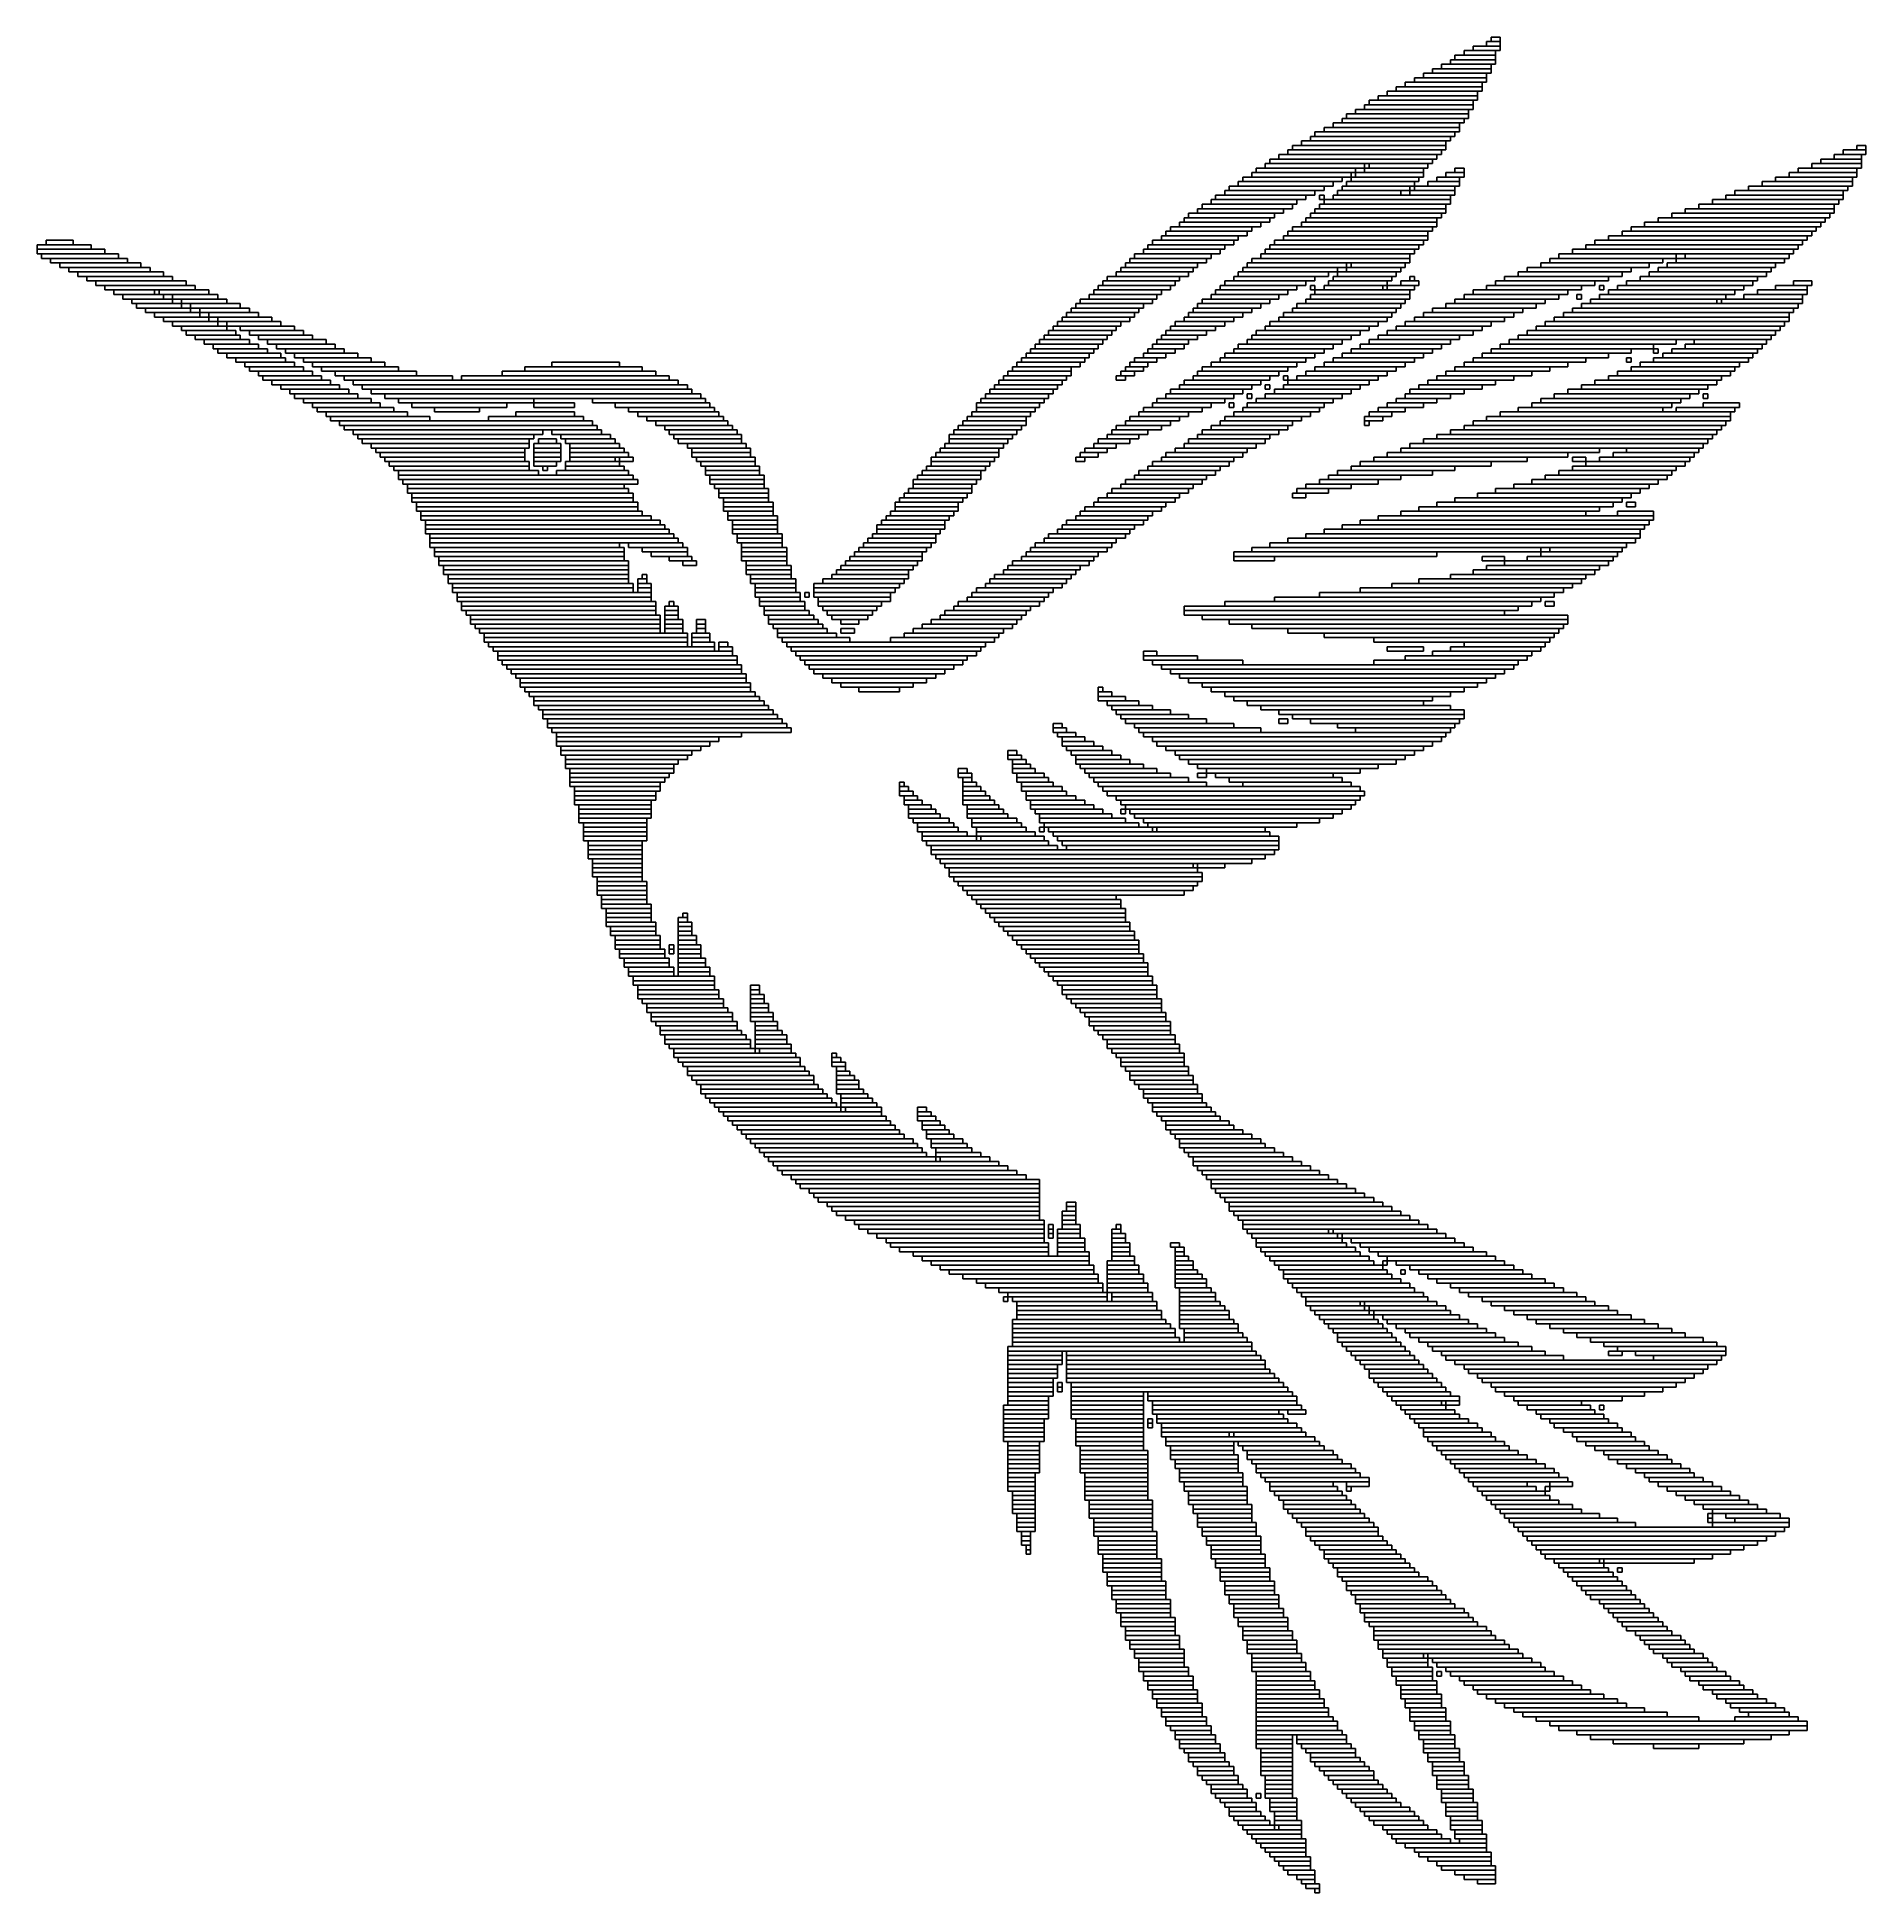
# Model space of a CAD drawing. Extents: x 309 to 714, y 307 to 718.
import ezdxf

# ---------------------------------------------------------------- set-up
doc = ezdxf.new("R2010")
doc.units = 0

msp = doc.modelspace()

# ---------------------------------------------------------------- linework, layer by layer
for p, q in [((627, 716), (633, 716)), ((627, 715), (627, 716)), ((630, 717), (633, 717)), ((630, 716), (630, 717)), ((633, 716), (630, 716)), ((631, 718), (633, 718)), ((631, 717), (631, 718)), ((633, 717), (631, 717)), ((633, 718), (633, 717)), ((633, 717), (633, 716)), ((633, 716), (633, 715)), ((620, 712), (631, 712)), ((620, 711), (620, 712)), ((622, 713), (632, 713)), ((622, 712), (622, 713)), ((632, 712), (622, 712)), ((623, 714), (632, 714)), ((623, 713), (623, 714)), ((632, 713), (623, 713)), ((625, 715), (632, 715)), ((625, 714), (625, 715)), ((632, 714), (625, 714)), ((633, 715), (627, 715)), ((631, 712), (631, 711)), ((632, 715), (632, 714)), ((632, 714), (632, 713)), ((632, 713), (632, 712)), ((610, 707), (629, 707)), ((610, 706), (610, 707)), ((612, 708), (629, 708)), ((612, 707), (612, 708)), ((629, 707), (612, 707)), ((614, 709), (630, 709)), ((614, 708), (614, 709)), ((630, 708), (614, 708)), ((616, 710), (630, 710)), ((616, 709), (616, 710)), ((630, 709), (616, 709)), ((618, 711), (631, 711)), ((618, 710), (618, 711)), ((631, 710), (618, 710)), ((631, 711), (620, 711)), ((629, 708), (629, 707)), ((629, 707), (629, 706)), ((630, 710), (630, 709)), ((630, 709), (630, 708)), ((631, 711), (631, 710)), ((603, 703), (627, 703)), ((603, 702), (603, 703)), ((604, 704), (627, 704)), ((604, 703), (604, 704)), ((627, 703), (604, 703)), ((606, 705), (628, 705)), ((606, 704), (606, 705)), ((628, 704), (606, 704)), ((608, 706), (628, 706)), ((608, 705), (608, 706)), ((628, 705), (608, 705)), ((629, 706), (610, 706)), ((627, 704), (627, 703)), ((627, 703), (627, 702)), ((628, 706), (628, 705)), ((628, 705), (628, 704)), ((596, 699), (624, 699)), ((596, 698), (596, 699)), ((598, 700), (625, 700)), ((598, 699), (598, 700)), ((625, 699), (598, 699)), ((599, 701), (626, 701)), ((599, 700), (599, 701)), ((626, 700), (599, 700)), ((601, 702), (626, 702)), ((601, 701), (601, 702)), ((626, 701), (601, 701)), ((627, 702), (603, 702)), ((624, 699), (624, 698)), ((625, 700), (625, 699)), ((626, 702), (626, 701)), ((626, 701), (626, 700)), ((589, 695), (621, 695)), ((589, 694), (589, 695)), ((591, 696), (622, 696)), ((591, 695), (591, 696)), ((622, 695), (591, 695)), ((592, 697), (623, 697)), ((592, 696), (592, 697)), ((623, 696), (592, 696)), ((594, 698), (624, 698)), ((594, 697), (594, 698)), ((624, 697), (594, 697)), ((624, 698), (596, 698)), ((621, 695), (621, 694)), ((622, 696), (622, 695)), ((623, 697), (623, 696)), ((624, 698), (624, 697)), ((582, 691), (618, 691)), ((582, 690), (582, 691)), ((584, 692), (619, 692)), ((584, 691), (584, 692)), ((619, 691), (584, 691)), ((586, 693), (620, 693)), ((586, 692), (586, 693)), ((620, 692), (586, 692)), ((587, 694), (621, 694)), ((587, 693), (587, 694)), ((621, 693), (587, 693)), ((621, 694), (589, 694)), ((618, 691), (618, 690)), ((619, 692), (619, 691)), ((620, 693), (620, 692)), ((621, 694), (621, 693)), ((704, 691), (713, 691)), ((704, 690), (704, 691)), ((707, 692), (713, 692)), ((707, 691), (707, 692)), ((713, 691), (707, 691)), ((709, 693), (714, 693)), ((709, 692), (709, 693)), ((714, 692), (709, 692)), ((712, 694), (714, 694)), ((712, 693), (712, 694)), ((714, 693), (712, 693)), ((713, 692), (713, 691)), ((713, 691), (713, 690)), ((714, 694), (714, 693)), ((714, 693), (714, 692)), ((576, 687), (598, 687)), ((576, 686), (576, 687)), ((578, 688), (600, 688)), ((578, 687), (578, 688)), ((600, 687), (578, 687)), ((579, 689), (601, 689)), ((579, 688), (579, 689)), ((601, 688), (579, 688)), ((581, 690), (603, 690)), ((581, 689), (581, 690)), ((603, 689), (581, 689)), ((618, 690), (582, 690)), ((598, 687), (598, 686)), ((600, 688), (600, 687)), ((600, 687), (615, 687)), ((600, 686), (600, 687)), ((601, 689), (601, 688)), ((601, 688), (616, 688)), ((601, 687), (601, 688)), ((616, 687), (601, 687)), ((603, 690), (603, 689)), ((603, 689), (616, 689)), ((603, 688), (603, 689)), ((616, 688), (603, 688)), ((604, 690), (617, 690)), ((604, 689), (604, 690)), ((617, 689), (604, 689)), ((615, 687), (615, 686)), ((616, 689), (616, 688)), ((616, 688), (616, 687)), ((617, 690), (617, 689)), ((619, 687), (624, 687)), ((619, 686), (619, 687)), ((621, 688), (625, 688)), ((621, 687), (621, 688)), ((625, 687), (621, 687)), ((623, 689), (625, 689)), ((623, 688), (623, 689)), ((625, 688), (623, 688)), ((624, 687), (624, 686)), ((625, 689), (625, 688)), ((625, 688), (625, 687)), ((694, 687), (711, 687)), ((694, 686), (694, 687)), ((697, 688), (712, 688)), ((697, 687), (697, 688)), ((712, 687), (697, 687)), ((699, 689), (712, 689)), ((699, 688), (699, 689)), ((712, 688), (699, 688)), ((702, 690), (713, 690)), ((702, 689), (702, 690)), ((713, 689), (702, 689)), ((713, 690), (704, 690)), ((711, 687), (711, 686)), ((712, 689), (712, 688)), ((712, 688), (712, 687)), ((713, 690), (713, 689)), ((570, 683), (590, 683)), ((570, 682), (570, 683)), ((572, 684), (592, 684)), ((572, 683), (572, 684)), ((592, 683), (572, 683)), ((573, 685), (594, 685)), ((573, 684), (573, 685)), ((594, 684), (573, 684)), ((575, 686), (596, 686)), ((575, 685), (575, 686)), ((596, 685), (575, 685)), ((598, 686), (576, 686)), ((590, 683), (590, 682)), ((592, 684), (592, 683)), ((593, 683), (594, 683)), ((593, 682), (593, 683)), ((594, 685), (594, 684)), ((594, 683), (594, 682)), ((596, 686), (596, 685)), ((596, 683), (622, 683)), ((596, 682), (596, 683)), ((597, 684), (611, 684)), ((597, 683), (597, 684)), ((611, 683), (597, 683)), ((598, 685), (613, 685)), ((598, 684), (598, 685)), ((613, 684), (598, 684)), ((599, 686), (614, 686)), ((599, 685), (599, 686)), ((614, 685), (599, 685)), ((615, 686), (600, 686)), ((611, 684), (611, 683)), ((613, 685), (613, 684)), ((613, 684), (623, 684)), ((613, 683), (613, 684)), ((623, 683), (613, 683)), ((614, 686), (614, 685)), ((614, 685), (623, 685)), ((614, 684), (614, 685)), ((623, 684), (614, 684)), ((617, 686), (624, 686)), ((617, 685), (617, 686)), ((624, 685), (617, 685)), ((624, 686), (619, 686)), ((622, 683), (622, 682)), ((623, 685), (623, 684)), ((623, 684), (623, 683)), ((624, 686), (624, 685)), ((683, 683), (709, 683)), ((683, 682), (683, 683)), ((685, 684), (709, 684)), ((685, 683), (685, 684)), ((709, 683), (685, 683)), ((688, 685), (710, 685)), ((688, 684), (688, 685)), ((710, 684), (688, 684)), ((691, 686), (711, 686)), ((691, 685), (691, 686)), ((711, 685), (691, 685)), ((711, 686), (694, 686)), ((709, 684), (709, 683)), ((709, 683), (709, 682)), ((710, 685), (710, 684)), ((711, 686), (711, 685)), ((564, 679), (583, 679)), ((564, 678), (564, 679)), ((566, 680), (585, 680)), ((566, 679), (566, 680)), ((585, 679), (566, 679)), ((567, 681), (587, 681)), ((567, 680), (567, 681)), ((587, 680), (567, 680)), ((569, 682), (588, 682)), ((569, 681), (569, 682)), ((588, 681), (569, 681)), ((590, 682), (570, 682)), ((583, 679), (583, 678)), ((585, 680), (585, 679)), ((587, 681), (587, 680)), ((588, 682), (588, 681)), ((591, 679), (620, 679)), ((591, 678), (591, 679)), ((592, 680), (621, 680)), ((592, 679), (592, 680)), ((621, 679), (592, 679)), ((594, 682), (593, 682)), ((593, 681), (621, 681)), ((593, 680), (593, 681)), ((621, 680), (593, 680)), ((594, 682), (622, 682)), ((594, 681), (594, 682)), ((622, 681), (594, 681)), ((622, 682), (596, 682)), ((620, 679), (620, 678)), ((621, 681), (621, 680)), ((621, 680), (621, 679)), ((622, 682), (622, 681)), ((671, 679), (706, 679)), ((671, 678), (671, 679)), ((674, 680), (707, 680)), ((674, 679), (674, 680)), ((707, 679), (674, 679)), ((677, 681), (707, 681)), ((677, 680), (677, 681)), ((707, 680), (677, 680)), ((680, 682), (708, 682)), ((680, 681), (680, 682)), ((708, 681), (680, 681)), ((709, 682), (683, 682)), ((706, 679), (706, 678)), ((707, 681), (707, 680)), ((707, 680), (707, 679)), ((708, 682), (708, 681)), ((559, 675), (577, 675)), ((559, 674), (559, 675)), ((560, 676), (578, 676)), ((560, 675), (560, 676)), ((578, 675), (560, 675)), ((562, 677), (580, 677)), ((562, 676), (562, 677)), ((580, 676), (562, 676)), ((563, 678), (582, 678)), ((563, 677), (563, 678)), ((582, 677), (563, 677)), ((583, 678), (564, 678)), ((577, 675), (577, 674)), ((578, 676), (578, 675)), ((580, 677), (580, 676)), ((582, 678), (582, 677)), ((586, 675), (617, 675)), ((586, 674), (586, 675)), ((587, 676), (618, 676)), ((587, 675), (587, 676)), ((618, 675), (587, 675)), ((589, 677), (619, 677)), ((589, 676), (589, 677)), ((619, 676), (589, 676)), ((590, 678), (619, 678)), ((590, 677), (590, 678)), ((619, 677), (590, 677)), ((620, 678), (591, 678)), ((617, 675), (617, 674)), ((618, 676), (618, 675)), ((619, 678), (619, 677)), ((619, 677), (619, 676)), ((660, 675), (702, 675)), ((660, 674), (660, 675)), ((662, 676), (703, 676)), ((662, 675), (662, 676)), ((703, 675), (662, 675)), ((665, 677), (704, 677)), ((665, 676), (665, 677)), ((704, 676), (665, 676)), ((668, 678), (705, 678)), ((668, 677), (668, 678)), ((705, 677), (668, 677)), ((706, 678), (671, 678)), ((702, 675), (702, 674)), ((703, 676), (703, 675)), ((704, 677), (704, 676)), ((705, 678), (705, 677)), ((309, 672), (321, 672)), ((309, 671), (309, 672)), ((321, 671), (309, 671)), ((309, 671), (324, 671)), ((309, 670), (309, 671)), ((324, 670), (309, 670)), ((310, 670), (327, 670)), ((310, 669), (310, 670)), ((311, 673), (317, 673)), ((311, 672), (311, 673)), ((317, 672), (311, 672)), ((317, 673), (317, 672)), ((321, 672), (321, 671)), ((324, 671), (324, 670)), ((327, 670), (327, 669)), ((552, 670), (569, 670)), ((552, 669), (552, 670)), ((554, 671), (571, 671)), ((554, 670), (554, 671)), ((571, 670), (554, 670)), ((555, 672), (572, 672)), ((555, 671), (555, 672)), ((572, 671), (555, 671)), ((556, 673), (574, 673)), ((556, 672), (556, 673)), ((574, 672), (556, 672)), ((558, 674), (575, 674)), ((558, 673), (558, 674)), ((575, 673), (558, 673)), ((577, 674), (559, 674)), ((569, 670), (569, 669)), ((571, 671), (571, 670)), ((572, 672), (572, 671)), ((574, 673), (574, 672)), ((575, 674), (575, 673)), ((580, 670), (613, 670)), ((580, 669), (580, 670)), ((581, 671), (614, 671)), ((581, 670), (581, 671)), ((614, 670), (581, 670)), ((582, 672), (615, 672)), ((582, 671), (582, 672)), ((615, 671), (582, 671)), ((583, 673), (616, 673)), ((583, 672), (583, 673)), ((616, 672), (583, 672)), ((585, 674), (617, 674)), ((585, 673), (585, 674)), ((617, 673), (585, 673)), ((617, 674), (586, 674)), ((613, 670), (613, 669)), ((614, 671), (614, 670)), ((615, 672), (615, 671)), ((616, 673), (616, 672)), ((617, 674), (617, 673)), ((646, 670), (672, 670)), ((646, 669), (646, 670)), ((649, 671), (698, 671)), ((649, 670), (649, 671)), ((698, 670), (649, 670)), ((652, 672), (699, 672)), ((652, 671), (652, 672)), ((699, 671), (652, 671)), ((654, 673), (700, 673)), ((654, 672), (654, 673)), ((700, 672), (654, 672)), ((657, 674), (701, 674)), ((657, 673), (657, 674)), ((701, 673), (657, 673)), ((702, 674), (660, 674)), ((672, 670), (672, 669)), ((674, 670), (697, 670)), ((674, 669), (674, 670)), ((697, 670), (697, 669)), ((698, 671), (698, 670)), ((699, 672), (699, 671)), ((700, 673), (700, 672)), ((701, 674), (701, 673)), ((327, 669), (310, 669)), ((312, 669), (329, 669)), ((312, 668), (312, 669)), ((329, 668), (312, 668)), ((314, 668), (332, 668)), ((314, 667), (314, 668)), ((332, 667), (314, 667)), ((316, 667), (334, 667)), ((316, 666), (316, 667)), ((334, 666), (316, 666)), ((318, 666), (337, 666)), ((318, 665), (318, 666)), ((329, 669), (329, 668)), ((332, 668), (332, 667)), ((334, 667), (334, 666)), ((337, 666), (337, 665)), ((548, 666), (564, 666)), ((548, 665), (548, 666)), ((549, 667), (565, 667)), ((549, 666), (549, 667)), ((565, 666), (549, 666)), ((550, 668), (566, 668)), ((550, 667), (550, 668)), ((566, 667), (550, 667)), ((551, 669), (568, 669)), ((551, 668), (551, 669)), ((568, 668), (551, 668)), ((569, 669), (552, 669)), ((564, 666), (564, 665)), ((565, 667), (565, 666)), ((566, 668), (566, 667)), ((568, 669), (568, 668)), ((575, 666), (595, 666)), ((575, 665), (575, 666)), ((576, 667), (597, 667)), ((576, 666), (576, 667)), ((597, 666), (576, 666)), ((577, 668), (599, 668)), ((577, 667), (577, 668)), ((599, 667), (577, 667)), ((578, 669), (613, 669)), ((578, 668), (578, 669)), ((613, 668), (578, 668)), ((613, 669), (580, 669)), ((595, 666), (595, 665)), ((597, 667), (597, 666)), ((597, 666), (610, 666)), ((597, 665), (597, 666)), ((599, 668), (599, 667)), ((599, 667), (611, 667)), ((599, 666), (599, 667)), ((611, 666), (599, 666)), ((600, 668), (612, 668)), ((600, 667), (600, 668)), ((612, 667), (600, 667)), ((610, 666), (610, 665)), ((611, 667), (611, 666)), ((612, 668), (612, 667)), ((613, 669), (613, 668)), ((637, 666), (660, 666)), ((637, 665), (637, 666)), ((639, 667), (662, 667)), ((639, 666), (639, 667)), ((662, 666), (639, 666)), ((642, 668), (666, 668)), ((642, 667), (642, 668)), ((666, 667), (642, 667)), ((644, 669), (669, 669)), ((644, 668), (644, 669)), ((669, 668), (644, 668)), ((672, 669), (646, 669)), ((660, 666), (660, 665)), ((662, 667), (662, 666)), ((666, 668), (666, 667)), ((666, 666), (692, 666)), ((666, 665), (666, 666)), ((668, 667), (693, 667)), ((668, 666), (668, 667)), ((693, 666), (668, 666)), ((669, 669), (669, 668)), ((670, 668), (694, 668)), ((670, 667), (670, 668)), ((694, 667), (670, 667)), ((672, 669), (696, 669)), ((672, 668), (672, 669)), ((696, 668), (672, 668)), ((697, 669), (674, 669)), ((692, 666), (692, 665)), ((693, 667), (693, 666)), ((694, 668), (694, 667)), ((696, 669), (696, 668)), ((337, 665), (318, 665)), ((320, 665), (339, 665)), ((320, 664), (320, 665)), ((339, 664), (320, 664)), ((322, 664), (342, 664)), ((322, 663), (322, 664)), ((342, 663), (322, 663)), ((324, 663), (344, 663)), ((324, 662), (324, 663)), ((344, 662), (324, 662)), ((326, 662), (335, 662)), ((326, 661), (326, 662)), ((335, 662), (335, 661)), ((336, 662), (347, 662)), ((336, 661), (336, 662)), ((339, 665), (339, 664)), ((342, 664), (342, 663)), ((344, 663), (344, 662)), ((347, 662), (347, 661)), ((543, 662), (558, 662)), ((543, 661), (543, 662)), ((544, 663), (560, 663)), ((544, 662), (544, 663)), ((560, 662), (544, 662)), ((545, 664), (561, 664)), ((545, 663), (545, 664)), ((561, 663), (545, 663)), ((546, 665), (562, 665)), ((546, 664), (546, 665)), ((562, 664), (546, 664)), ((564, 665), (548, 665)), ((558, 662), (558, 661)), ((560, 663), (560, 662)), ((561, 664), (561, 663)), ((562, 665), (562, 664)), ((570, 662), (586, 662)), ((570, 661), (570, 662)), ((571, 663), (588, 663)), ((571, 662), (571, 663)), ((588, 662), (571, 662)), ((572, 664), (590, 664)), ((572, 663), (572, 664)), ((590, 663), (572, 663)), ((574, 665), (592, 665)), ((574, 664), (574, 665)), ((592, 664), (574, 664)), ((595, 665), (575, 665)), ((586, 662), (586, 661)), ((588, 663), (588, 662)), ((590, 664), (590, 663)), ((591, 663), (592, 663)), ((591, 662), (591, 663)), ((592, 662), (591, 662)), ((592, 665), (592, 664)), ((592, 663), (592, 662)), ((592, 662), (613, 662)), ((592, 661), (592, 662)), ((594, 663), (607, 663)), ((594, 662), (594, 663)), ((607, 662), (594, 662)), ((595, 664), (608, 664)), ((595, 663), (595, 664)), ((608, 663), (595, 663)), ((596, 665), (609, 665)), ((596, 664), (596, 665)), ((609, 664), (596, 664)), ((610, 665), (597, 665)), ((607, 663), (607, 662)), ((608, 664), (608, 663)), ((608, 663), (614, 663)), ((608, 662), (608, 663)), ((614, 662), (608, 662)), ((609, 665), (609, 664)), ((611, 664), (615, 664)), ((611, 663), (611, 664)), ((615, 663), (611, 663)), ((613, 665), (614, 665)), ((613, 664), (613, 665)), ((614, 664), (613, 664)), ((613, 662), (613, 661)), ((614, 665), (614, 664)), ((614, 663), (614, 662)), ((615, 664), (615, 663)), ((627, 662), (648, 662)), ((627, 661), (627, 662)), ((630, 663), (651, 663)), ((630, 662), (630, 663)), ((651, 662), (630, 662)), ((632, 664), (654, 664)), ((632, 663), (632, 664)), ((654, 663), (632, 663)), ((634, 665), (657, 665)), ((634, 664), (634, 665)), ((657, 664), (634, 664)), ((660, 665), (637, 665)), ((648, 662), (648, 661)), ((651, 663), (651, 662)), ((654, 664), (654, 663)), ((655, 663), (656, 663)), ((655, 662), (655, 663)), ((656, 662), (655, 662)), ((656, 663), (656, 662)), ((657, 665), (657, 664)), ((657, 662), (685, 662)), ((657, 661), (657, 662)), ((659, 663), (687, 663)), ((659, 662), (659, 663)), ((687, 662), (659, 662)), ((661, 664), (689, 664)), ((661, 663), (661, 664)), ((689, 663), (661, 663)), ((664, 665), (690, 665)), ((664, 664), (664, 665)), ((690, 664), (664, 664)), ((692, 665), (666, 665)), ((685, 662), (685, 661)), ((687, 663), (687, 662)), ((689, 664), (689, 663)), ((690, 665), (690, 664)), ((690, 662), (701, 662)), ((690, 661), (690, 662)), ((694, 663), (701, 663)), ((694, 662), (694, 663)), ((701, 662), (694, 662)), ((698, 664), (702, 664)), ((698, 663), (698, 664)), ((702, 663), (698, 663)), ((701, 663), (701, 662)), ((701, 662), (701, 661)), ((702, 664), (702, 663)), ((335, 661), (326, 661)), ((328, 661), (337, 661)), ((328, 660), (328, 661)), ((337, 660), (328, 660)), ((330, 660), (339, 660)), ((330, 659), (330, 660)), ((339, 659), (330, 659)), ((331, 659), (341, 659)), ((331, 658), (331, 659)), ((341, 658), (331, 658)), ((333, 658), (343, 658)), ((333, 657), (333, 658)), ((347, 661), (336, 661)), ((337, 661), (337, 660)), ((339, 661), (349, 661)), ((339, 660), (339, 661)), ((349, 660), (339, 660)), ((339, 660), (339, 659)), ((341, 660), (351, 660)), ((341, 659), (341, 660)), ((351, 659), (341, 659)), ((341, 659), (341, 658)), ((343, 659), (354, 659)), ((343, 658), (343, 659)), ((354, 658), (343, 658)), ((343, 658), (343, 657)), ((345, 658), (356, 658)), ((345, 657), (345, 658)), ((349, 661), (349, 660)), ((351, 660), (351, 659)), ((354, 659), (354, 658)), ((356, 658), (356, 657)), ((538, 658), (553, 658)), ((538, 657), (538, 658)), ((539, 659), (554, 659)), ((539, 658), (539, 659)), ((554, 658), (539, 658)), ((540, 660), (556, 660)), ((540, 659), (540, 660)), ((556, 659), (540, 659)), ((542, 661), (557, 661)), ((542, 660), (542, 661)), ((557, 660), (542, 660)), ((558, 661), (543, 661)), ((553, 658), (553, 657)), ((554, 659), (554, 658)), ((556, 660), (556, 659)), ((557, 661), (557, 660)), ((565, 658), (578, 658)), ((565, 657), (565, 658)), ((566, 659), (580, 659)), ((566, 658), (566, 659)), ((580, 658), (566, 658)), ((567, 660), (582, 660)), ((567, 659), (567, 660)), ((582, 659), (567, 659)), ((569, 661), (584, 661)), ((569, 660), (569, 661)), ((584, 660), (569, 660)), ((586, 661), (570, 661)), ((578, 658), (578, 657)), ((580, 659), (580, 658)), ((582, 660), (582, 659)), ((584, 661), (584, 660)), ((587, 658), (610, 658)), ((587, 657), (587, 658)), ((588, 659), (611, 659)), ((588, 658), (588, 659)), ((611, 658), (588, 658)), ((590, 660), (612, 660)), ((590, 659), (590, 660)), ((612, 659), (590, 659)), ((591, 661), (613, 661)), ((591, 660), (591, 661)), ((613, 660), (591, 660)), ((613, 661), (592, 661)), ((610, 658), (610, 657)), ((611, 659), (611, 658)), ((612, 660), (612, 659)), ((613, 661), (613, 660)), ((618, 658), (638, 658)), ((618, 657), (618, 658)), ((621, 659), (641, 659)), ((621, 658), (621, 659)), ((641, 658), (621, 658)), ((623, 660), (643, 660)), ((623, 659), (623, 660)), ((643, 659), (623, 659)), ((625, 661), (646, 661)), ((625, 660), (625, 661)), ((646, 660), (625, 660)), ((648, 661), (627, 661)), ((638, 658), (638, 657)), ((641, 659), (641, 658)), ((643, 660), (643, 659)), ((646, 661), (646, 660)), ((649, 658), (698, 658)), ((649, 657), (649, 658)), ((650, 661), (651, 661)), ((650, 660), (650, 661)), ((651, 660), (650, 660)), ((651, 661), (651, 660)), ((651, 659), (699, 659)), ((651, 658), (651, 659)), ((699, 658), (651, 658)), ((653, 660), (681, 660)), ((653, 659), (653, 660)), ((681, 659), (653, 659)), ((655, 661), (683, 661)), ((655, 660), (655, 661)), ((683, 660), (655, 660)), ((685, 661), (657, 661)), ((681, 660), (681, 659)), ((682, 660), (700, 660)), ((682, 659), (682, 660)), ((700, 659), (682, 659)), ((683, 661), (683, 660)), ((687, 661), (700, 661)), ((687, 660), (687, 661)), ((700, 660), (687, 660)), ((701, 661), (690, 661)), ((698, 658), (698, 657)), ((699, 659), (699, 658)), ((700, 661), (700, 660)), ((700, 660), (700, 659)), ((343, 657), (333, 657)), ((335, 657), (345, 657)), ((335, 656), (335, 657)), ((345, 656), (335, 656)), ((337, 656), (347, 656)), ((337, 655), (337, 656)), ((347, 655), (337, 655)), ((339, 655), (349, 655)), ((339, 654), (339, 655)), ((349, 654), (339, 654)), ((341, 654), (351, 654)), ((341, 653), (341, 654)), ((356, 657), (345, 657)), ((345, 657), (345, 656)), ((347, 657), (358, 657)), ((347, 656), (347, 657)), ((358, 656), (347, 656)), ((347, 656), (347, 655)), ((349, 656), (361, 656)), ((349, 655), (349, 656)), ((361, 655), (349, 655)), ((349, 655), (349, 654)), ((351, 655), (363, 655)), ((351, 654), (351, 655)), ((363, 654), (351, 654)), ((351, 654), (351, 653)), ((354, 654), (366, 654)), ((354, 653), (354, 654)), ((358, 657), (358, 656)), ((361, 656), (361, 655)), ((363, 655), (363, 654)), ((366, 654), (366, 653)), ((534, 654), (548, 654)), ((534, 653), (534, 654)), ((535, 655), (549, 655)), ((535, 654), (535, 655)), ((549, 654), (535, 654)), ((536, 656), (551, 656)), ((536, 655), (536, 656)), ((551, 655), (536, 655)), ((537, 657), (552, 657)), ((537, 656), (537, 657)), ((552, 656), (537, 656)), ((553, 657), (538, 657)), ((548, 654), (548, 653)), ((549, 655), (549, 654)), ((551, 656), (551, 655)), ((552, 657), (552, 656)), ((560, 654), (570, 654)), ((560, 653), (560, 654)), ((561, 655), (572, 655)), ((561, 654), (561, 655)), ((572, 654), (561, 654)), ((563, 656), (574, 656)), ((563, 655), (563, 656)), ((574, 655), (563, 655)), ((564, 657), (576, 657)), ((564, 656), (564, 657)), ((576, 656), (564, 656)), ((578, 657), (565, 657)), ((570, 654), (570, 653)), ((572, 655), (572, 654)), ((574, 656), (574, 655)), ((576, 657), (576, 656)), ((581, 654), (604, 654)), ((581, 653), (581, 654)), ((582, 655), (606, 655)), ((582, 654), (582, 655)), ((606, 654), (582, 654)), ((584, 656), (608, 656)), ((584, 655), (584, 656)), ((608, 655), (584, 655)), ((585, 657), (609, 657)), ((585, 656), (585, 657)), ((609, 656), (585, 656)), ((610, 657), (587, 657)), ((604, 654), (604, 653)), ((606, 655), (606, 654)), ((608, 656), (608, 655)), ((609, 657), (609, 656)), ((610, 654), (629, 654)), ((610, 653), (610, 654)), ((612, 655), (631, 655)), ((612, 654), (612, 655)), ((631, 654), (612, 654)), ((614, 656), (634, 656)), ((614, 655), (614, 656)), ((634, 655), (614, 655)), ((616, 657), (636, 657)), ((616, 656), (616, 657)), ((636, 656), (616, 656)), ((638, 657), (618, 657)), ((629, 654), (629, 653)), ((631, 655), (631, 654)), ((634, 656), (634, 655)), ((636, 657), (636, 656)), ((641, 654), (695, 654)), ((641, 653), (641, 654)), ((643, 655), (696, 655)), ((643, 654), (643, 655)), ((696, 654), (643, 654)), ((645, 656), (697, 656)), ((645, 655), (645, 656)), ((697, 655), (645, 655)), ((647, 657), (697, 657)), ((647, 656), (647, 657)), ((697, 656), (647, 656)), ((698, 657), (649, 657)), ((695, 654), (695, 653)), ((696, 655), (696, 654)), ((697, 657), (697, 656)), ((697, 656), (697, 655)), ((351, 653), (341, 653)), ((342, 653), (353, 653)), ((342, 652), (342, 653)), ((353, 652), (342, 652)), ((344, 652), (354, 652)), ((344, 651), (344, 652)), ((354, 651), (344, 651)), ((346, 651), (356, 651)), ((346, 650), (346, 651)), ((356, 650), (346, 650)), ((348, 650), (358, 650)), ((348, 649), (348, 650)), ((353, 653), (353, 652)), ((366, 653), (354, 653)), ((354, 652), (354, 651)), ((356, 653), (368, 653)), ((356, 652), (356, 653)), ((368, 652), (356, 652)), ((356, 651), (356, 650)), ((358, 652), (370, 652)), ((358, 651), (358, 652)), ((370, 651), (358, 651)), ((358, 650), (358, 649)), ((360, 651), (373, 651)), ((360, 650), (360, 651)), ((373, 650), (360, 650)), ((362, 650), (375, 650)), ((362, 649), (362, 650)), ((368, 653), (368, 652)), ((370, 652), (370, 651)), ((373, 651), (373, 650)), ((375, 650), (375, 649)), ((530, 650), (544, 650)), ((530, 649), (530, 650)), ((531, 651), (545, 651)), ((531, 650), (531, 651)), ((545, 650), (531, 650)), ((532, 652), (546, 652)), ((532, 651), (532, 652)), ((546, 651), (532, 651)), ((533, 653), (547, 653)), ((533, 652), (533, 653)), ((547, 652), (533, 652)), ((548, 653), (534, 653)), ((544, 650), (544, 649)), ((545, 651), (545, 650)), ((546, 652), (546, 651)), ((547, 653), (547, 652)), ((556, 650), (563, 650)), ((556, 649), (556, 650)), ((557, 651), (564, 651)), ((557, 650), (557, 651)), ((564, 650), (557, 650)), ((558, 652), (566, 652)), ((558, 651), (558, 652)), ((566, 651), (558, 651)), ((559, 653), (568, 653)), ((559, 652), (559, 653)), ((568, 652), (559, 652)), ((570, 653), (560, 653)), ((563, 650), (563, 649)), ((564, 651), (564, 650)), ((566, 652), (566, 651)), ((568, 653), (568, 652)), ((575, 650), (596, 650)), ((575, 649), (575, 650)), ((577, 651), (598, 651)), ((577, 650), (577, 651)), ((598, 650), (577, 650)), ((578, 652), (600, 652)), ((578, 651), (578, 652)), ((600, 651), (578, 651)), ((579, 653), (602, 653)), ((579, 652), (579, 653)), ((602, 652), (579, 652)), ((604, 653), (581, 653)), ((596, 650), (596, 649)), ((598, 651), (598, 650)), ((600, 652), (600, 651)), ((602, 653), (602, 652)), ((602, 650), (620, 650)), ((602, 649), (602, 650)), ((604, 651), (622, 651)), ((604, 650), (604, 651)), ((622, 650), (604, 650)), ((606, 652), (624, 652)), ((606, 651), (606, 652)), ((624, 651), (606, 651)), ((608, 653), (627, 653)), ((608, 652), (608, 653)), ((627, 652), (608, 652)), ((629, 653), (610, 653)), ((620, 650), (620, 649)), ((622, 651), (622, 650)), ((624, 652), (624, 651)), ((627, 653), (627, 652)), ((633, 650), (667, 650)), ((633, 649), (633, 650)), ((635, 651), (672, 651)), ((635, 650), (635, 651)), ((672, 650), (635, 650)), ((637, 652), (693, 652)), ((637, 651), (637, 652)), ((693, 651), (637, 651)), ((639, 653), (694, 653)), ((639, 652), (639, 653)), ((694, 652), (639, 652)), ((695, 653), (641, 653)), ((667, 650), (667, 649)), ((672, 651), (672, 650)), ((674, 650), (691, 650)), ((674, 649), (674, 650)), ((676, 651), (692, 651)), ((676, 650), (676, 651)), ((692, 650), (676, 650)), ((691, 650), (691, 649)), ((692, 651), (692, 650)), ((693, 652), (693, 651)), ((694, 653), (694, 652)), ((358, 649), (348, 649)), ((349, 649), (360, 649)), ((349, 648), (349, 649)), ((360, 648), (349, 648)), ((351, 648), (363, 648)), ((351, 647), (351, 648)), ((363, 647), (351, 647)), ((353, 647), (364, 647)), ((353, 646), (353, 647)), ((364, 646), (353, 646)), ((355, 646), (366, 646)), ((355, 645), (355, 646)), ((360, 649), (360, 648)), ((375, 649), (362, 649)), ((363, 648), (363, 647)), ((364, 649), (377, 649)), ((364, 648), (364, 649)), ((377, 648), (364, 648)), ((364, 647), (364, 646)), ((366, 648), (380, 648)), ((366, 647), (366, 648)), ((380, 647), (366, 647)), ((366, 646), (366, 645)), ((368, 647), (383, 647)), ((368, 646), (368, 647)), ((383, 646), (368, 646)), ((370, 646), (386, 646)), ((370, 645), (370, 646)), ((377, 649), (377, 648)), ((380, 648), (380, 647)), ((383, 647), (383, 646)), ((386, 646), (386, 645)), ((423, 646), (438, 646)), ((423, 645), (423, 646)), ((438, 646), (438, 645)), ((526, 646), (540, 646)), ((526, 645), (526, 646)), ((527, 647), (541, 647)), ((527, 646), (527, 647)), ((541, 646), (527, 646)), ((528, 648), (542, 648)), ((528, 647), (528, 648)), ((542, 647), (528, 647)), ((529, 649), (543, 649)), ((529, 648), (529, 649)), ((543, 648), (529, 648)), ((544, 649), (530, 649)), ((540, 646), (540, 645)), ((541, 647), (541, 646)), ((542, 648), (542, 647)), ((543, 649), (543, 648)), ((551, 646), (555, 646)), ((551, 645), (551, 646)), ((552, 647), (557, 647)), ((552, 646), (552, 647)), ((557, 646), (552, 646)), ((554, 648), (559, 648)), ((554, 647), (554, 648)), ((559, 647), (554, 647)), ((555, 649), (561, 649)), ((555, 648), (555, 649)), ((561, 648), (555, 648)), ((555, 646), (555, 645)), ((563, 649), (556, 649)), ((557, 647), (557, 646)), ((559, 648), (559, 647)), ((561, 649), (561, 648)), ((569, 646), (588, 646)), ((569, 645), (569, 646)), ((571, 647), (590, 647)), ((571, 646), (571, 647)), ((590, 646), (571, 646)), ((572, 648), (592, 648)), ((572, 647), (572, 648)), ((592, 647), (572, 647)), ((574, 649), (594, 649)), ((574, 648), (574, 649)), ((594, 648), (574, 648)), ((596, 649), (575, 649)), ((588, 646), (588, 645)), ((590, 647), (590, 646)), ((592, 648), (592, 647)), ((594, 649), (594, 648)), ((594, 646), (612, 646)), ((594, 645), (594, 646)), ((596, 647), (614, 647)), ((596, 646), (596, 647)), ((614, 646), (596, 646)), ((598, 648), (616, 648)), ((598, 647), (598, 648)), ((616, 647), (598, 647)), ((600, 649), (618, 649)), ((600, 648), (600, 649)), ((618, 648), (600, 648)), ((620, 649), (602, 649)), ((612, 646), (612, 645)), ((614, 647), (614, 646)), ((616, 648), (616, 647)), ((618, 649), (618, 648)), ((625, 646), (648, 646)), ((625, 645), (625, 646)), ((627, 647), (652, 647)), ((627, 646), (627, 647)), ((652, 646), (627, 646)), ((629, 648), (657, 648)), ((629, 647), (629, 648)), ((657, 647), (629, 647)), ((631, 649), (662, 649)), ((631, 648), (631, 649)), ((662, 648), (631, 648)), ((667, 649), (633, 649)), ((648, 646), (648, 645)), ((652, 647), (652, 646)), ((657, 648), (657, 647)), ((661, 647), (662, 647)), ((661, 646), (661, 647)), ((662, 646), (661, 646)), ((662, 649), (662, 648)), ((662, 647), (662, 646)), ((664, 646), (686, 646)), ((664, 645), (664, 646)), ((667, 649), (668, 649)), ((667, 648), (667, 649)), ((668, 648), (667, 648)), ((667, 647), (688, 647)), ((667, 646), (667, 647)), ((688, 646), (667, 646)), ((668, 649), (668, 648)), ((669, 648), (689, 648)), ((669, 647), (669, 648)), ((689, 647), (669, 647)), ((671, 649), (690, 649)), ((671, 648), (671, 649)), ((690, 648), (671, 648)), ((691, 649), (674, 649)), ((686, 646), (686, 645)), ((688, 647), (688, 646)), ((689, 648), (689, 647)), ((690, 649), (690, 648)), ((366, 645), (355, 645)), ((356, 645), (368, 645)), ((356, 644), (356, 645)), ((368, 644), (356, 644)), ((358, 644), (370, 644)), ((358, 643), (358, 644)), ((370, 643), (358, 643)), ((359, 643), (372, 643)), ((359, 642), (359, 643)), ((372, 642), (359, 642)), ((361, 642), (374, 642)), ((361, 641), (361, 642)), ((368, 645), (368, 644)), ((386, 645), (370, 645)), ((370, 644), (370, 643)), ((372, 645), (389, 645)), ((372, 644), (372, 645)), ((389, 644), (372, 644)), ((372, 643), (372, 642)), ((374, 642), (374, 641)), ((375, 644), (393, 644)), ((375, 643), (375, 644)), ((393, 643), (375, 643)), ((377, 643), (401, 643)), ((377, 642), (377, 643)), ((401, 642), (377, 642)), ((379, 642), (451, 642)), ((379, 641), (379, 642)), ((389, 645), (389, 644)), ((393, 644), (393, 643)), ((401, 643), (401, 642)), ((403, 643), (449, 643)), ((403, 642), (403, 643)), ((449, 642), (403, 642)), ((412, 644), (446, 644)), ((412, 643), (412, 644)), ((446, 643), (412, 643)), ((417, 645), (443, 645)), ((417, 644), (417, 645)), ((443, 644), (417, 644)), ((438, 645), (423, 645)), ((443, 645), (443, 644)), ((446, 644), (446, 643)), ((449, 643), (449, 642)), ((451, 642), (451, 641)), ((522, 642), (536, 642)), ((522, 641), (522, 642)), ((523, 643), (537, 643)), ((523, 642), (523, 643)), ((537, 642), (523, 642)), ((524, 644), (538, 644)), ((524, 643), (524, 644)), ((538, 643), (524, 643)), ((525, 645), (538, 645)), ((525, 644), (525, 645)), ((538, 644), (525, 644)), ((540, 645), (526, 645)), ((536, 642), (536, 641)), ((537, 643), (537, 642)), ((538, 645), (538, 644)), ((538, 644), (538, 643)), ((548, 643), (550, 643)), ((548, 642), (548, 643)), ((550, 642), (548, 642)), ((549, 644), (552, 644)), ((549, 643), (549, 644)), ((552, 643), (549, 643)), ((550, 645), (554, 645)), ((550, 644), (550, 645)), ((554, 644), (550, 644)), ((550, 643), (550, 642)), ((555, 645), (551, 645)), ((552, 644), (552, 643)), ((554, 645), (554, 644)), ((563, 642), (580, 642)), ((563, 641), (563, 642)), ((565, 643), (582, 643)), ((565, 642), (565, 643)), ((582, 642), (565, 642)), ((566, 644), (584, 644)), ((566, 643), (566, 644)), ((584, 643), (566, 643)), ((567, 645), (586, 645)), ((567, 644), (567, 645)), ((586, 644), (567, 644)), ((588, 645), (569, 645)), ((580, 642), (580, 641)), ((582, 643), (582, 642)), ((584, 644), (584, 643)), ((585, 643), (586, 643)), ((585, 642), (585, 643)), ((586, 642), (585, 642)), ((586, 645), (586, 644)), ((586, 643), (586, 642)), ((586, 642), (604, 642)), ((586, 641), (586, 642)), ((588, 643), (606, 643)), ((588, 642), (588, 643)), ((606, 642), (588, 642)), ((590, 644), (608, 644)), ((590, 643), (590, 644)), ((608, 643), (590, 643)), ((592, 645), (610, 645)), ((592, 644), (592, 645)), ((610, 644), (592, 644)), ((612, 645), (594, 645)), ((604, 642), (604, 641)), ((606, 643), (606, 642)), ((608, 644), (608, 643)), ((610, 645), (610, 644)), ((617, 642), (632, 642)), ((617, 641), (617, 642)), ((619, 643), (636, 643)), ((619, 642), (619, 643)), ((636, 642), (619, 642)), ((621, 644), (640, 644)), ((621, 643), (621, 644)), ((640, 643), (621, 643)), ((623, 645), (644, 645)), ((623, 644), (623, 645)), ((644, 644), (623, 644)), ((648, 645), (625, 645)), ((632, 642), (632, 641)), ((636, 643), (636, 642)), ((640, 644), (640, 643)), ((644, 645), (644, 644)), ((654, 642), (681, 642)), ((654, 641), (654, 642)), ((657, 643), (682, 643)), ((657, 642), (657, 643)), ((682, 642), (657, 642)), ((659, 644), (684, 644)), ((659, 643), (659, 644)), ((684, 643), (659, 643)), ((662, 645), (685, 645)), ((662, 644), (662, 645)), ((685, 644), (662, 644)), ((686, 645), (664, 645)), ((681, 642), (681, 641)), ((682, 643), (682, 642)), ((684, 644), (684, 643)), ((685, 645), (685, 644)), ((374, 641), (361, 641)), ((363, 641), (376, 641)), ((363, 640), (363, 641)), ((376, 640), (363, 640)), ((365, 640), (378, 640)), ((365, 639), (365, 640)), ((378, 639), (365, 639)), ((366, 639), (380, 639)), ((366, 638), (366, 639)), ((380, 638), (366, 638)), ((368, 638), (383, 638)), ((368, 637), (368, 638)), ((376, 641), (376, 640)), ((378, 640), (378, 639)), ((451, 641), (379, 641)), ((380, 639), (380, 638)), ((381, 641), (453, 641)), ((381, 640), (381, 641)), ((453, 640), (381, 640)), ((383, 640), (454, 640)), ((383, 639), (383, 640)), ((454, 639), (383, 639)), ((383, 638), (383, 637)), ((386, 639), (456, 639)), ((386, 638), (386, 639)), ((456, 638), (386, 638)), ((389, 638), (419, 638)), ((389, 637), (389, 638)), ((419, 638), (419, 637)), ((432, 638), (457, 638)), ((432, 637), (432, 638)), ((453, 641), (453, 640)), ((454, 640), (454, 639)), ((456, 639), (456, 638)), ((457, 638), (457, 637)), ((518, 638), (532, 638)), ((518, 637), (518, 638)), ((519, 639), (533, 639)), ((519, 638), (519, 639)), ((533, 638), (519, 638)), ((520, 640), (534, 640)), ((520, 639), (520, 640)), ((534, 639), (520, 639)), ((521, 641), (535, 641)), ((521, 640), (521, 641)), ((535, 640), (521, 640)), ((536, 641), (522, 641)), ((532, 638), (532, 637)), ((533, 639), (533, 638)), ((534, 640), (534, 639)), ((535, 641), (535, 640)), ((557, 638), (572, 638)), ((557, 637), (557, 638)), ((559, 639), (574, 639)), ((559, 638), (559, 639)), ((574, 638), (559, 638)), ((560, 640), (576, 640)), ((560, 639), (560, 640)), ((576, 639), (560, 639)), ((562, 641), (578, 641)), ((562, 640), (562, 641)), ((578, 640), (562, 640)), ((580, 641), (563, 641)), ((572, 638), (572, 637)), ((574, 639), (574, 638)), ((576, 640), (576, 639)), ((577, 639), (578, 639)), ((577, 638), (577, 639)), ((578, 638), (577, 638)), ((578, 641), (578, 640)), ((578, 639), (578, 638)), ((579, 638), (596, 638)), ((579, 637), (579, 638)), ((581, 641), (582, 641)), ((581, 640), (581, 641)), ((582, 640), (581, 640)), ((581, 639), (598, 639)), ((581, 638), (581, 639)), ((598, 638), (581, 638)), ((582, 641), (582, 640)), ((583, 640), (600, 640)), ((583, 639), (583, 640)), ((600, 639), (583, 639)), ((585, 641), (602, 641)), ((585, 640), (585, 641)), ((602, 640), (585, 640)), ((604, 641), (586, 641)), ((596, 638), (596, 637)), ((598, 639), (598, 638)), ((600, 640), (600, 639)), ((602, 641), (602, 640)), ((610, 638), (619, 638)), ((610, 637), (610, 638)), ((612, 639), (622, 639)), ((612, 638), (612, 639)), ((622, 638), (612, 638)), ((613, 640), (625, 640)), ((613, 639), (613, 640)), ((625, 639), (613, 639)), ((615, 641), (629, 641)), ((615, 640), (615, 641)), ((629, 640), (615, 640)), ((632, 641), (617, 641)), ((619, 638), (619, 637)), ((622, 639), (622, 638)), ((625, 640), (625, 639)), ((629, 641), (629, 640)), ((642, 638), (673, 638)), ((642, 637), (642, 638)), ((645, 639), (675, 639)), ((645, 638), (645, 639)), ((675, 638), (645, 638)), ((648, 640), (677, 640)), ((648, 639), (648, 640)), ((677, 639), (648, 639)), ((651, 641), (679, 641)), ((651, 640), (651, 641)), ((679, 640), (651, 640)), ((681, 641), (654, 641)), ((673, 638), (673, 637)), ((675, 639), (675, 638)), ((677, 640), (677, 639)), ((678, 639), (679, 639)), ((678, 638), (678, 639)), ((679, 638), (678, 638)), ((679, 641), (679, 640)), ((679, 639), (679, 638)), ((383, 637), (368, 637)), ((370, 637), (385, 637)), ((370, 636), (370, 637)), ((385, 636), (370, 636)), ((371, 636), (388, 636)), ((371, 635), (371, 636)), ((388, 635), (371, 635)), ((373, 635), (391, 635)), ((373, 634), (373, 635)), ((391, 634), (373, 634)), ((374, 634), (396, 634)), ((374, 633), (374, 634)), ((396, 633), (374, 633)), ((376, 633), (432, 633)), ((376, 632), (376, 633)), ((385, 637), (385, 636)), ((388, 636), (388, 635)), ((419, 637), (389, 637)), ((391, 635), (391, 634)), ((392, 637), (413, 637)), ((392, 636), (392, 637)), ((413, 636), (392, 636)), ((396, 634), (396, 633)), ((397, 636), (407, 636)), ((397, 635), (397, 636)), ((407, 635), (397, 635)), ((407, 636), (407, 635)), ((409, 634), (430, 634)), ((409, 633), (409, 634)), ((430, 633), (409, 633)), ((413, 637), (413, 636)), ((415, 635), (428, 635)), ((415, 634), (415, 635)), ((428, 634), (415, 634)), ((419, 637), (428, 637)), ((419, 636), (419, 637)), ((428, 636), (419, 636)), ((428, 637), (428, 636)), ((428, 635), (428, 634)), ((430, 634), (430, 633)), ((457, 637), (432, 637)), ((432, 633), (432, 632)), ((437, 637), (458, 637)), ((437, 636), (437, 637)), ((458, 636), (437, 636)), ((440, 636), (459, 636)), ((440, 635), (440, 636)), ((459, 635), (440, 635)), ((442, 635), (460, 635)), ((442, 634), (442, 635)), ((460, 634), (442, 634)), ((444, 634), (461, 634)), ((444, 633), (444, 634)), ((461, 633), (444, 633)), ((446, 633), (462, 633)), ((446, 632), (446, 633)), ((458, 637), (458, 636)), ((459, 636), (459, 635)), ((460, 635), (460, 634)), ((461, 634), (461, 633)), ((462, 633), (462, 632)), ((514, 633), (528, 633)), ((514, 632), (514, 633)), ((515, 634), (528, 634)), ((515, 633), (515, 634)), ((528, 633), (515, 633)), ((516, 635), (529, 635)), ((516, 634), (516, 635)), ((529, 634), (516, 634)), ((517, 637), (531, 637)), ((517, 636), (517, 637)), ((531, 636), (517, 636)), ((517, 636), (530, 636)), ((517, 635), (517, 636)), ((530, 635), (517, 635)), ((532, 637), (518, 637)), ((528, 634), (528, 633)), ((528, 633), (528, 632)), ((529, 635), (529, 634)), ((530, 636), (530, 635)), ((531, 637), (531, 636)), ((550, 633), (560, 633)), ((550, 632), (550, 633)), ((551, 634), (562, 634)), ((551, 633), (551, 634)), ((562, 633), (551, 633)), ((553, 635), (564, 635)), ((553, 634), (553, 635)), ((564, 634), (553, 634)), ((554, 636), (567, 636)), ((554, 635), (554, 636)), ((567, 635), (554, 635)), ((556, 637), (569, 637)), ((556, 636), (556, 637)), ((569, 636), (556, 636)), ((572, 637), (557, 637)), ((560, 633), (560, 632)), ((562, 634), (562, 633)), ((564, 635), (564, 634)), ((567, 636), (567, 635)), ((569, 637), (569, 636)), ((571, 633), (587, 633)), ((571, 632), (571, 633)), ((572, 634), (589, 634)), ((572, 633), (572, 634)), ((589, 633), (572, 633)), ((573, 637), (574, 637)), ((573, 636), (573, 637)), ((574, 636), (573, 636)), ((574, 637), (574, 636)), ((574, 635), (591, 635)), ((574, 634), (574, 635)), ((591, 634), (574, 634)), ((576, 636), (593, 636)), ((576, 635), (576, 636)), ((593, 635), (576, 635)), ((577, 637), (594, 637)), ((577, 636), (577, 637)), ((594, 636), (577, 636)), ((596, 637), (579, 637)), ((587, 633), (587, 632)), ((589, 634), (589, 633)), ((591, 635), (591, 634)), ((593, 636), (593, 635)), ((594, 637), (594, 636)), ((603, 634), (607, 634)), ((603, 633), (603, 634)), ((607, 633), (603, 633)), ((603, 633), (604, 633)), ((603, 632), (603, 633)), ((604, 635), (609, 635)), ((604, 634), (604, 635)), ((609, 634), (604, 634)), ((604, 633), (604, 632)), ((606, 636), (612, 636)), ((606, 635), (606, 636)), ((612, 635), (606, 635)), ((607, 634), (607, 633)), ((608, 637), (616, 637)), ((608, 636), (608, 637)), ((616, 636), (608, 636)), ((609, 635), (609, 634)), ((619, 637), (610, 637)), ((612, 636), (612, 635)), ((616, 637), (616, 636)), ((627, 633), (683, 633)), ((627, 632), (627, 633)), ((630, 634), (684, 634)), ((630, 633), (630, 634)), ((684, 633), (630, 633)), ((633, 635), (684, 635)), ((633, 634), (633, 635)), ((684, 634), (633, 634)), ((637, 636), (669, 636)), ((637, 635), (637, 636)), ((669, 635), (637, 635)), ((640, 637), (671, 637)), ((640, 636), (640, 637)), ((671, 636), (640, 636)), ((673, 637), (642, 637)), ((669, 636), (669, 635)), ((671, 637), (671, 636)), ((672, 636), (685, 636)), ((672, 635), (672, 636)), ((685, 635), (672, 635)), ((678, 637), (686, 637)), ((678, 636), (678, 637)), ((686, 636), (678, 636)), ((683, 633), (683, 632)), ((684, 635), (684, 634)), ((684, 634), (684, 633)), ((685, 636), (685, 635)), ((686, 637), (686, 636)), ((432, 632), (376, 632)), ((377, 632), (433, 632)), ((377, 631), (377, 632)), ((433, 631), (377, 631)), ((379, 631), (421, 631)), ((379, 630), (379, 631)), ((421, 630), (379, 630)), ((380, 630), (419, 630)), ((380, 629), (380, 630)), ((419, 629), (380, 629)), ((381, 629), (418, 629)), ((381, 628), (381, 629)), ((418, 629), (418, 628)), ((419, 630), (419, 629)), ((420, 629), (424, 629)), ((420, 628), (420, 629)), ((421, 631), (421, 630)), ((423, 631), (434, 631)), ((423, 630), (423, 631)), ((434, 630), (423, 630)), ((424, 629), (424, 628)), ((425, 630), (436, 630)), ((425, 629), (425, 630)), ((436, 629), (425, 629)), ((426, 629), (437, 629)), ((426, 628), (426, 629)), ((433, 632), (433, 631)), ((434, 631), (434, 630)), ((436, 630), (436, 629)), ((437, 629), (437, 628)), ((462, 632), (446, 632)), ((448, 632), (463, 632)), ((448, 631), (448, 632)), ((463, 631), (448, 631)), ((449, 631), (464, 631)), ((449, 630), (449, 631)), ((464, 630), (449, 630)), ((450, 630), (465, 630)), ((450, 629), (450, 630)), ((465, 629), (450, 629)), ((451, 629), (465, 629)), ((451, 628), (451, 629)), ((463, 632), (463, 631)), ((464, 631), (464, 630)), ((465, 630), (465, 629)), ((465, 629), (465, 628)), ((511, 630), (525, 630)), ((511, 629), (511, 630)), ((525, 629), (511, 629)), ((511, 629), (524, 629)), ((511, 628), (511, 629)), ((512, 631), (526, 631)), ((512, 630), (512, 631)), ((526, 630), (512, 630)), ((513, 632), (527, 632)), ((513, 631), (513, 632)), ((527, 631), (513, 631)), ((528, 632), (514, 632)), ((524, 629), (524, 628)), ((525, 630), (525, 629)), ((526, 631), (526, 630)), ((527, 632), (527, 631)), ((544, 629), (551, 629)), ((544, 628), (544, 629)), ((546, 630), (553, 630)), ((546, 629), (546, 630)), ((553, 629), (546, 629)), ((547, 631), (555, 631)), ((547, 630), (547, 631)), ((555, 630), (547, 630)), ((548, 632), (558, 632)), ((548, 631), (548, 632)), ((558, 631), (548, 631)), ((560, 632), (550, 632)), ((551, 629), (551, 628)), ((553, 630), (553, 629)), ((555, 631), (555, 630)), ((558, 632), (558, 631)), ((564, 629), (581, 629)), ((564, 628), (564, 629)), ((566, 630), (582, 630)), ((566, 629), (566, 630)), ((582, 629), (566, 629)), ((567, 631), (584, 631)), ((567, 630), (567, 631)), ((584, 630), (567, 630)), ((569, 632), (586, 632)), ((569, 631), (569, 632)), ((586, 631), (569, 631)), ((587, 632), (571, 632)), ((581, 629), (581, 628)), ((582, 630), (582, 629)), ((584, 631), (584, 630)), ((586, 632), (586, 631)), ((604, 632), (603, 632)), ((616, 629), (679, 629)), ((616, 628), (616, 629)), ((619, 630), (680, 630)), ((619, 629), (619, 630)), ((680, 629), (619, 629)), ((622, 631), (681, 631)), ((622, 630), (622, 631)), ((681, 630), (622, 630)), ((625, 632), (682, 632)), ((625, 631), (625, 632)), ((682, 631), (625, 631)), ((683, 632), (627, 632)), ((679, 629), (679, 628)), ((680, 630), (680, 629)), ((681, 631), (681, 630)), ((682, 632), (682, 631)), ((418, 628), (381, 628)), ((383, 628), (418, 628)), ((383, 627), (383, 628)), ((418, 627), (383, 627)), ((384, 627), (417, 627)), ((384, 626), (384, 627)), ((417, 626), (384, 626)), ((385, 626), (417, 626)), ((385, 625), (385, 626)), ((417, 625), (385, 625)), ((386, 625), (417, 625)), ((386, 624), (386, 625)), ((417, 627), (417, 626)), ((417, 626), (417, 625)), ((417, 625), (417, 624)), ((418, 628), (418, 627)), ((419, 628), (425, 628)), ((419, 627), (419, 628)), ((425, 627), (419, 627)), ((419, 627), (425, 627)), ((419, 626), (419, 627)), ((425, 626), (419, 626)), ((419, 626), (425, 626)), ((419, 625), (419, 626)), ((425, 625), (419, 625)), ((419, 625), (425, 625)), ((419, 624), (419, 625)), ((424, 628), (420, 628)), ((425, 628), (425, 627)), ((425, 627), (425, 626)), ((425, 626), (425, 625)), ((425, 625), (425, 624)), ((437, 628), (426, 628)), ((427, 628), (438, 628)), ((427, 627), (427, 628)), ((438, 627), (427, 627)), ((427, 627), (439, 627)), ((427, 626), (427, 627)), ((439, 626), (427, 626)), ((427, 626), (440, 626)), ((427, 625), (427, 626)), ((440, 625), (427, 625)), ((427, 625), (437, 625)), ((427, 624), (427, 625)), ((437, 625), (437, 624)), ((438, 628), (438, 627)), ((438, 625), (441, 625)), ((438, 624), (438, 625)), ((439, 627), (439, 626)), ((440, 626), (440, 625)), ((441, 625), (441, 624)), ((465, 628), (451, 628)), ((453, 628), (466, 628)), ((453, 627), (453, 628)), ((466, 627), (453, 627)), ((454, 627), (467, 627)), ((454, 626), (454, 627)), ((467, 626), (454, 626)), ((454, 626), (467, 626)), ((454, 625), (454, 626)), ((467, 625), (454, 625)), ((455, 625), (468, 625)), ((455, 624), (455, 625)), ((466, 628), (466, 627)), ((467, 627), (467, 626)), ((467, 626), (467, 625)), ((468, 625), (468, 624)), ((507, 625), (521, 625)), ((507, 624), (507, 625)), ((508, 626), (522, 626)), ((508, 625), (508, 626)), ((522, 625), (508, 625)), ((509, 627), (522, 627)), ((509, 626), (509, 627)), ((522, 626), (509, 626)), ((510, 628), (523, 628)), ((510, 627), (510, 628)), ((523, 627), (510, 627)), ((524, 628), (511, 628)), ((521, 625), (521, 624)), ((522, 627), (522, 626)), ((522, 626), (522, 625)), ((523, 628), (523, 627)), ((539, 625), (541, 625)), ((539, 624), (539, 625)), ((540, 626), (544, 626)), ((540, 625), (540, 626)), ((544, 625), (540, 625)), ((541, 627), (546, 627)), ((541, 626), (541, 627)), ((546, 626), (541, 626)), ((541, 625), (541, 624)), ((543, 628), (548, 628)), ((543, 627), (543, 628)), ((548, 627), (543, 627)), ((551, 628), (544, 628)), ((544, 626), (544, 625)), ((546, 627), (546, 626)), ((548, 628), (548, 627)), ((558, 625), (574, 625)), ((558, 624), (558, 625)), ((559, 626), (576, 626)), ((559, 625), (559, 626)), ((576, 625), (559, 625)), ((561, 627), (577, 627)), ((561, 626), (561, 627)), ((577, 626), (561, 626)), ((563, 628), (579, 628)), ((563, 627), (563, 628)), ((579, 627), (563, 627)), ((581, 628), (564, 628)), ((574, 625), (574, 624)), ((576, 626), (576, 625)), ((577, 627), (577, 626)), ((579, 628), (579, 627)), ((605, 625), (639, 625)), ((605, 624), (605, 625)), ((608, 626), (648, 626)), ((608, 625), (608, 626)), ((648, 625), (608, 625)), ((611, 627), (655, 627)), ((611, 626), (611, 627)), ((655, 626), (611, 626)), ((613, 628), (678, 628)), ((613, 627), (613, 628)), ((678, 627), (613, 627)), ((679, 628), (616, 628)), ((639, 625), (639, 624)), ((648, 626), (648, 625)), ((649, 625), (652, 625)), ((649, 624), (649, 625)), ((652, 625), (652, 624)), ((655, 627), (655, 626)), ((655, 625), (675, 625)), ((655, 624), (655, 625)), ((658, 626), (676, 626)), ((658, 625), (658, 626)), ((676, 625), (658, 625)), ((661, 627), (677, 627)), ((661, 626), (661, 627)), ((677, 626), (661, 626)), ((675, 625), (675, 624)), ((676, 626), (676, 625)), ((677, 627), (677, 626)), ((678, 628), (678, 627)), ((417, 624), (386, 624)), ((387, 624), (418, 624)), ((387, 623), (387, 624)), ((418, 623), (387, 623)), ((388, 623), (418, 623)), ((388, 622), (388, 623)), ((418, 622), (388, 622)), ((389, 622), (420, 622)), ((389, 621), (389, 622)), ((420, 621), (389, 621)), ((389, 621), (441, 621)), ((389, 620), (389, 621)), ((418, 624), (418, 623)), ((418, 623), (418, 622)), ((425, 624), (419, 624)), ((419, 624), (424, 624)), ((419, 623), (419, 624)), ((424, 623), (419, 623)), ((420, 622), (420, 621)), ((421, 623), (422, 623)), ((421, 622), (421, 623)), ((422, 622), (421, 622)), ((422, 623), (422, 622)), ((424, 624), (424, 623)), ((424, 622), (440, 622)), ((424, 621), (424, 622)), ((440, 621), (424, 621)), ((426, 624), (438, 624)), ((426, 623), (426, 624)), ((438, 623), (426, 623)), ((426, 623), (439, 623)), ((426, 622), (426, 623)), ((439, 622), (426, 622)), ((437, 624), (427, 624)), ((441, 624), (438, 624)), ((438, 624), (438, 623)), ((439, 623), (439, 622)), ((440, 622), (440, 621)), ((441, 621), (441, 620)), ((468, 624), (455, 624)), ((456, 624), (468, 624)), ((456, 623), (456, 624)), ((468, 623), (456, 623)), ((457, 623), (469, 623)), ((457, 622), (457, 623)), ((469, 622), (457, 622)), ((457, 622), (469, 622)), ((457, 621), (457, 622)), ((469, 621), (457, 621)), ((458, 621), (470, 621)), ((458, 620), (458, 621)), ((468, 624), (468, 623)), ((469, 623), (469, 622)), ((469, 622), (469, 621)), ((470, 621), (470, 620)), ((504, 621), (518, 621)), ((504, 620), (504, 621)), ((505, 622), (518, 622)), ((505, 621), (505, 622)), ((518, 621), (505, 621)), ((506, 623), (519, 623)), ((506, 622), (506, 623)), ((519, 622), (506, 622)), ((521, 624), (507, 624)), ((507, 624), (520, 624)), ((507, 623), (507, 624)), ((520, 623), (507, 623)), ((518, 622), (518, 621)), ((518, 621), (518, 620)), ((519, 623), (519, 622)), ((520, 624), (520, 623)), ((541, 624), (539, 624)), ((552, 621), (568, 621)), ((552, 620), (552, 621)), ((553, 622), (570, 622)), ((553, 621), (553, 622)), ((570, 621), (553, 621)), ((555, 623), (571, 623)), ((555, 622), (555, 623)), ((571, 622), (555, 622)), ((556, 624), (573, 624)), ((556, 623), (556, 624)), ((573, 623), (556, 623)), ((574, 624), (558, 624)), ((568, 621), (568, 620)), ((570, 622), (570, 621)), ((571, 623), (571, 622)), ((573, 624), (573, 623)), ((595, 621), (611, 621)), ((595, 620), (595, 621)), ((597, 622), (618, 622)), ((597, 621), (597, 622)), ((618, 621), (597, 621)), ((600, 623), (623, 623)), ((600, 622), (600, 623)), ((623, 622), (600, 622)), ((602, 624), (631, 624)), ((602, 623), (602, 624)), ((631, 623), (602, 623)), ((639, 624), (605, 624)), ((611, 621), (611, 620)), ((618, 622), (618, 621)), ((623, 623), (623, 622)), ((631, 624), (631, 623)), ((643, 621), (670, 621)), ((643, 620), (643, 621)), ((646, 622), (671, 622)), ((646, 621), (646, 622)), ((671, 621), (646, 621)), ((652, 624), (649, 624)), ((649, 623), (672, 623)), ((649, 622), (649, 623)), ((672, 622), (649, 622)), ((652, 624), (674, 624)), ((652, 623), (652, 624)), ((674, 623), (652, 623)), ((675, 624), (655, 624)), ((670, 621), (670, 620)), ((671, 622), (671, 621)), ((672, 623), (672, 622)), ((674, 624), (674, 623)), ((441, 620), (389, 620)), ((390, 620), (442, 620)), ((390, 619), (390, 620)), ((442, 619), (390, 619)), ((391, 619), (439, 619)), ((391, 618), (391, 619)), ((439, 618), (391, 618)), ((391, 618), (440, 618)), ((391, 617), (391, 618)), ((440, 617), (391, 617)), ((392, 617), (441, 617)), ((392, 616), (392, 617)), ((439, 619), (439, 618)), ((440, 618), (440, 617)), ((441, 617), (441, 616)), ((442, 620), (442, 619)), ((470, 620), (458, 620)), ((458, 620), (470, 620)), ((458, 619), (458, 620)), ((470, 619), (458, 619)), ((459, 619), (470, 619)), ((459, 618), (459, 619)), ((470, 618), (459, 618)), ((460, 618), (471, 618)), ((460, 617), (460, 618)), ((471, 617), (460, 617)), ((460, 617), (471, 617)), ((460, 616), (460, 617)), ((470, 620), (470, 619)), ((470, 619), (470, 618)), ((471, 618), (471, 617)), ((471, 617), (471, 616)), ((501, 617), (515, 617)), ((501, 616), (501, 617)), ((502, 618), (516, 618)), ((502, 617), (502, 618)), ((516, 617), (502, 617)), ((503, 620), (517, 620)), ((503, 619), (503, 620)), ((517, 619), (503, 619)), ((503, 619), (516, 619)), ((503, 618), (503, 619)), ((516, 618), (503, 618)), ((518, 620), (504, 620)), ((515, 617), (515, 616)), ((516, 619), (516, 618)), ((516, 618), (516, 617)), ((517, 620), (517, 619)), ((546, 617), (562, 617)), ((546, 616), (546, 617)), ((547, 618), (564, 618)), ((547, 617), (547, 618)), ((564, 617), (547, 617)), ((549, 619), (565, 619)), ((549, 618), (549, 619)), ((565, 618), (549, 618)), ((550, 620), (567, 620)), ((550, 619), (550, 620)), ((567, 619), (550, 619)), ((568, 620), (552, 620)), ((562, 617), (562, 616)), ((564, 618), (564, 617)), ((565, 619), (565, 618)), ((567, 620), (567, 619)), ((587, 617), (590, 617)), ((587, 616), (587, 617)), ((588, 618), (595, 618)), ((588, 617), (588, 618)), ((595, 617), (588, 617)), ((590, 619), (600, 619)), ((590, 618), (590, 619)), ((600, 618), (590, 618)), ((590, 617), (590, 616)), ((593, 620), (606, 620)), ((593, 619), (593, 620)), ((606, 619), (593, 619)), ((611, 620), (595, 620)), ((595, 618), (595, 617)), ((600, 619), (600, 618)), ((606, 620), (606, 619)), ((628, 617), (662, 617)), ((628, 616), (628, 617)), ((632, 618), (664, 618)), ((632, 617), (632, 618)), ((664, 617), (632, 617)), ((636, 619), (666, 619)), ((636, 618), (636, 619)), ((666, 618), (636, 618)), ((640, 620), (668, 620)), ((640, 619), (640, 620)), ((668, 619), (640, 619)), ((670, 620), (643, 620)), ((662, 617), (662, 616)), ((664, 618), (664, 617)), ((666, 619), (666, 618)), ((668, 620), (668, 619)), ((441, 616), (392, 616)), ((392, 616), (441, 616)), ((392, 615), (392, 616)), ((441, 615), (392, 615)), ((393, 615), (442, 615)), ((393, 614), (393, 615)), ((442, 614), (393, 614)), ((393, 614), (442, 614)), ((393, 613), (393, 614)), ((442, 613), (393, 613)), ((394, 613), (443, 613)), ((394, 612), (394, 613)), ((441, 616), (441, 615)), ((442, 615), (442, 614)), ((442, 614), (442, 613)), ((443, 613), (443, 612)), ((471, 616), (460, 616)), ((461, 616), (471, 616)), ((461, 615), (461, 616)), ((471, 615), (461, 615)), ((461, 615), (472, 615)), ((461, 614), (461, 615)), ((472, 614), (461, 614)), ((461, 614), (472, 614)), ((461, 613), (461, 614)), ((472, 613), (461, 613)), ((462, 613), (472, 613)), ((462, 612), (462, 613)), ((471, 616), (471, 615)), ((472, 615), (472, 614)), ((472, 614), (472, 613)), ((472, 613), (472, 612)), ((498, 613), (512, 613)), ((498, 612), (498, 613)), ((499, 615), (513, 615)), ((499, 614), (499, 615)), ((513, 614), (499, 614)), ((499, 614), (513, 614)), ((499, 613), (499, 614)), ((513, 613), (499, 613)), ((500, 616), (514, 616)), ((500, 615), (500, 616)), ((514, 615), (500, 615)), ((515, 616), (501, 616)), ((512, 613), (512, 612)), ((513, 615), (513, 614)), ((513, 614), (513, 613)), ((514, 616), (514, 615)), ((540, 613), (556, 613)), ((540, 612), (540, 613)), ((541, 614), (558, 614)), ((541, 613), (541, 614)), ((558, 613), (541, 613)), ((543, 615), (559, 615)), ((543, 614), (543, 615)), ((559, 614), (543, 614)), ((544, 616), (561, 616)), ((544, 615), (544, 616)), ((561, 615), (544, 615)), ((562, 616), (546, 616)), ((556, 613), (556, 612)), ((558, 614), (558, 613)), ((559, 615), (559, 614)), ((561, 616), (561, 615)), ((590, 616), (587, 616)), ((611, 613), (652, 613)), ((611, 612), (611, 613)), ((615, 614), (655, 614)), ((615, 613), (615, 614)), ((655, 613), (615, 613)), ((619, 615), (658, 615)), ((619, 614), (619, 615)), ((658, 614), (619, 614)), ((623, 616), (660, 616)), ((623, 615), (623, 616)), ((660, 615), (623, 615)), ((662, 616), (628, 616)), ((652, 613), (652, 612)), ((655, 614), (655, 613)), ((658, 615), (658, 614)), ((659, 613), (667, 613)), ((659, 612), (659, 613)), ((660, 616), (660, 615)), ((661, 615), (663, 615)), ((661, 614), (661, 615)), ((663, 614), (661, 614)), ((663, 615), (663, 614)), ((667, 613), (667, 612)), ((443, 612), (394, 612)), ((394, 612), (445, 612)), ((394, 611), (394, 612)), ((445, 611), (394, 611)), ((395, 611), (447, 611)), ((395, 610), (395, 611)), ((447, 610), (395, 610)), ((395, 610), (448, 610)), ((395, 609), (395, 610)), ((448, 609), (395, 609)), ((395, 609), (449, 609)), ((395, 608), (395, 609)), ((445, 612), (445, 611)), ((447, 611), (447, 610)), ((448, 610), (448, 609)), ((449, 609), (449, 608)), ((472, 612), (462, 612)), ((462, 612), (473, 612)), ((462, 611), (462, 612)), ((473, 611), (462, 611)), ((463, 611), (473, 611)), ((463, 610), (463, 611)), ((473, 610), (463, 610)), ((463, 610), (473, 610)), ((463, 609), (463, 610)), ((473, 609), (463, 609)), ((463, 609), (473, 609)), ((463, 608), (463, 609)), ((473, 612), (473, 611)), ((473, 611), (473, 610)), ((473, 610), (473, 609)), ((473, 609), (473, 608)), ((495, 610), (510, 610)), ((495, 609), (495, 610)), ((510, 609), (495, 609)), ((495, 609), (509, 609)), ((495, 608), (495, 609)), ((496, 611), (510, 611)), ((496, 610), (496, 611)), ((510, 610), (496, 610)), ((497, 612), (511, 612)), ((497, 611), (497, 612)), ((511, 611), (497, 611)), ((512, 612), (498, 612)), ((509, 609), (509, 608)), ((510, 611), (510, 610)), ((510, 610), (510, 609)), ((511, 612), (511, 611)), ((535, 609), (551, 609)), ((535, 608), (535, 609)), ((536, 610), (552, 610)), ((536, 609), (536, 610)), ((552, 609), (536, 609)), ((537, 611), (554, 611)), ((537, 610), (537, 611)), ((554, 610), (537, 610)), ((539, 612), (555, 612)), ((539, 611), (539, 612)), ((555, 611), (539, 611)), ((556, 612), (540, 612)), ((551, 609), (551, 608)), ((552, 610), (552, 609)), ((554, 611), (554, 610)), ((555, 612), (555, 611)), ((594, 609), (664, 609)), ((594, 608), (594, 609)), ((598, 610), (665, 610)), ((598, 609), (598, 610)), ((665, 609), (598, 609)), ((602, 611), (666, 611)), ((602, 610), (602, 611)), ((666, 610), (602, 610)), ((606, 612), (667, 612)), ((606, 611), (606, 612)), ((667, 611), (606, 611)), ((652, 612), (611, 612)), ((667, 612), (659, 612)), ((664, 609), (664, 608)), ((665, 610), (665, 609)), ((666, 611), (666, 610)), ((667, 612), (667, 611)), ((449, 608), (395, 608)), ((396, 608), (450, 608)), ((396, 607), (396, 608)), ((450, 607), (396, 607)), ((396, 607), (451, 607)), ((396, 606), (396, 607)), ((451, 606), (396, 606)), ((396, 606), (438, 606)), ((396, 605), (396, 606)), ((438, 605), (396, 605)), ((397, 605), (439, 605)), ((397, 604), (397, 605)), ((438, 606), (438, 605)), ((439, 605), (439, 604)), ((440, 606), (452, 606)), ((440, 605), (440, 606)), ((452, 605), (440, 605)), ((443, 605), (453, 605)), ((443, 604), (443, 605)), ((450, 608), (450, 607)), ((451, 607), (451, 606)), ((452, 606), (452, 605)), ((453, 605), (453, 604)), ((473, 608), (463, 608)), ((464, 608), (474, 608)), ((464, 607), (464, 608)), ((474, 607), (464, 607)), ((464, 607), (474, 607)), ((464, 606), (464, 607)), ((474, 606), (464, 606)), ((465, 606), (474, 606)), ((465, 605), (465, 606)), ((474, 605), (465, 605)), ((465, 605), (475, 605)), ((465, 604), (465, 605)), ((474, 608), (474, 607)), ((474, 607), (474, 606)), ((474, 606), (474, 605)), ((475, 605), (475, 604)), ((491, 605), (506, 605)), ((491, 604), (491, 605)), ((492, 606), (507, 606)), ((492, 605), (492, 606)), ((507, 605), (492, 605)), ((493, 607), (508, 607)), ((493, 606), (493, 607)), ((508, 606), (493, 606)), ((494, 608), (508, 608)), ((494, 607), (494, 608)), ((508, 607), (494, 607)), ((509, 608), (495, 608)), ((506, 605), (506, 604)), ((507, 606), (507, 605)), ((508, 608), (508, 607)), ((508, 607), (508, 606)), ((529, 605), (546, 605)), ((529, 604), (529, 605)), ((530, 606), (547, 606)), ((530, 605), (530, 606)), ((547, 605), (530, 605)), ((532, 607), (548, 607)), ((532, 606), (532, 607)), ((548, 606), (532, 606)), ((533, 608), (550, 608)), ((533, 607), (533, 608)), ((550, 607), (533, 607)), ((551, 608), (535, 608)), ((546, 605), (546, 604)), ((547, 606), (547, 605)), ((548, 607), (548, 606)), ((550, 608), (550, 607)), ((578, 605), (642, 605)), ((578, 604), (578, 605)), ((582, 606), (661, 606)), ((582, 605), (582, 606)), ((661, 605), (582, 605)), ((586, 607), (663, 607)), ((586, 606), (586, 607)), ((663, 606), (586, 606)), ((590, 608), (664, 608)), ((590, 607), (590, 608)), ((664, 607), (590, 607)), ((664, 608), (594, 608)), ((642, 605), (642, 604)), ((644, 605), (660, 605)), ((644, 604), (644, 605)), ((660, 605), (660, 604)), ((661, 606), (661, 605)), ((663, 607), (663, 606)), ((664, 608), (664, 607)), ((439, 604), (397, 604)), ((397, 604), (439, 604)), ((397, 603), (397, 604)), ((439, 603), (397, 603)), ((398, 603), (439, 603)), ((398, 602), (398, 603)), ((439, 602), (398, 602)), ((398, 602), (440, 602)), ((398, 601), (398, 602)), ((440, 601), (398, 601)), ((399, 601), (440, 601)), ((399, 600), (399, 601)), ((439, 604), (439, 603)), ((439, 603), (439, 602)), ((440, 602), (440, 601)), ((440, 601), (440, 600)), ((453, 604), (443, 604)), ((445, 604), (453, 604)), ((445, 603), (445, 604)), ((453, 603), (445, 603)), ((449, 603), (454, 603)), ((449, 602), (449, 603)), ((454, 602), (449, 602)), ((452, 602), (455, 602)), ((452, 601), (452, 602)), ((455, 601), (452, 601)), ((453, 604), (453, 603)), ((454, 603), (454, 602)), ((455, 602), (455, 601)), ((475, 604), (465, 604)), ((465, 604), (475, 604)), ((465, 603), (465, 604)), ((475, 603), (465, 603)), ((465, 603), (475, 603)), ((465, 602), (465, 603)), ((475, 602), (465, 602)), ((466, 602), (475, 602)), ((466, 601), (466, 602)), ((475, 601), (466, 601)), ((466, 601), (476, 601)), ((466, 600), (466, 601)), ((475, 604), (475, 603)), ((475, 603), (475, 602)), ((475, 602), (475, 601)), ((476, 601), (476, 600)), ((487, 601), (503, 601)), ((487, 600), (487, 601)), ((488, 602), (504, 602)), ((488, 601), (488, 602)), ((504, 601), (488, 601)), ((489, 603), (505, 603)), ((489, 602), (489, 603)), ((505, 602), (489, 602)), ((490, 604), (505, 604)), ((490, 603), (490, 604)), ((505, 603), (490, 603)), ((506, 604), (491, 604)), ((503, 601), (503, 600)), ((504, 602), (504, 601)), ((505, 604), (505, 603)), ((505, 603), (505, 602)), ((524, 601), (540, 601)), ((524, 600), (524, 601)), ((525, 602), (542, 602)), ((525, 601), (525, 602)), ((542, 601), (525, 601)), ((527, 603), (543, 603)), ((527, 602), (527, 603)), ((543, 602), (527, 602)), ((528, 604), (544, 604)), ((528, 603), (528, 604)), ((544, 603), (528, 603)), ((546, 604), (529, 604)), ((540, 601), (540, 600)), ((542, 602), (542, 601)), ((543, 603), (543, 602)), ((544, 604), (544, 603)), ((574, 604), (619, 604)), ((574, 603), (574, 604)), ((619, 603), (574, 603)), ((574, 603), (583, 603)), ((574, 602), (574, 603)), ((583, 602), (574, 602)), ((642, 604), (578, 604)), ((583, 603), (583, 602)), ((619, 604), (619, 603)), ((629, 603), (634, 603)), ((629, 602), (629, 603)), ((634, 602), (629, 602)), ((630, 601), (655, 601)), ((630, 600), (630, 601)), ((634, 603), (634, 602)), ((634, 602), (657, 602)), ((634, 601), (634, 602)), ((657, 601), (634, 601)), ((639, 603), (658, 603)), ((639, 602), (639, 603)), ((658, 602), (639, 602)), ((642, 604), (659, 604)), ((642, 603), (642, 604)), ((659, 603), (642, 603)), ((660, 604), (644, 604)), ((655, 601), (655, 600)), ((657, 602), (657, 601)), ((658, 603), (658, 602)), ((659, 604), (659, 603)), ((440, 600), (399, 600)), ((399, 600), (440, 600)), ((399, 599), (399, 600)), ((440, 599), (399, 599)), ((400, 599), (440, 599)), ((400, 598), (400, 599)), ((440, 598), (400, 598)), ((400, 598), (440, 598)), ((400, 597), (400, 598)), ((440, 597), (400, 597)), ((401, 597), (441, 597)), ((401, 596), (401, 597)), ((441, 596), (401, 596)), ((401, 596), (441, 596)), ((401, 595), (401, 596)), ((440, 600), (440, 599)), ((440, 599), (440, 598)), ((440, 598), (440, 597)), ((441, 597), (441, 596)), ((441, 596), (441, 595)), ((442, 598), (444, 598)), ((442, 597), (442, 598)), ((444, 597), (442, 597)), ((442, 597), (445, 597)), ((442, 596), (442, 597)), ((445, 596), (442, 596)), ((442, 596), (445, 596)), ((442, 595), (442, 596)), ((443, 599), (444, 599)), ((443, 598), (443, 599)), ((444, 598), (443, 598)), ((444, 599), (444, 598)), ((444, 598), (444, 597)), ((445, 597), (445, 596)), ((445, 596), (445, 595)), ((476, 600), (466, 600)), ((466, 600), (476, 600)), ((466, 599), (466, 600)), ((476, 599), (466, 599)), ((467, 599), (476, 599)), ((467, 598), (467, 599)), ((476, 598), (467, 598)), ((467, 598), (477, 598)), ((467, 597), (467, 598)), ((477, 597), (467, 597)), ((468, 597), (477, 597)), ((468, 596), (468, 597)), ((477, 596), (468, 596)), ((468, 596), (477, 596)), ((468, 595), (468, 596)), ((476, 600), (476, 599)), ((476, 599), (476, 598)), ((477, 598), (477, 597)), ((477, 597), (477, 596)), ((477, 596), (477, 595)), ((481, 597), (500, 597)), ((481, 596), (481, 597)), ((500, 596), (481, 596)), ((481, 596), (499, 596)), ((481, 595), (481, 596)), ((483, 598), (501, 598)), ((483, 597), (483, 598)), ((501, 597), (483, 597)), ((485, 599), (502, 599)), ((485, 598), (485, 599)), ((502, 598), (485, 598)), ((486, 600), (502, 600)), ((486, 599), (486, 600)), ((502, 599), (486, 599)), ((503, 600), (487, 600)), ((499, 596), (499, 595)), ((500, 597), (500, 596)), ((501, 598), (501, 597)), ((502, 600), (502, 599)), ((502, 599), (502, 598)), ((517, 596), (534, 596)), ((517, 595), (517, 596)), ((519, 597), (536, 597)), ((519, 596), (519, 597)), ((536, 596), (519, 596)), ((520, 598), (537, 598)), ((520, 597), (520, 598)), ((537, 597), (520, 597)), ((521, 599), (538, 599)), ((521, 598), (521, 599)), ((538, 598), (521, 598)), ((523, 600), (539, 600)), ((523, 599), (523, 600)), ((539, 599), (523, 599)), ((540, 600), (524, 600)), ((534, 596), (534, 595)), ((536, 597), (536, 596)), ((537, 598), (537, 597)), ((538, 599), (538, 598)), ((539, 600), (539, 599)), ((602, 596), (647, 596)), ((602, 595), (602, 596)), ((609, 597), (649, 597)), ((609, 596), (609, 597)), ((649, 596), (609, 596)), ((615, 598), (651, 598)), ((615, 597), (615, 598)), ((651, 597), (615, 597)), ((622, 599), (652, 599)), ((622, 598), (622, 599)), ((652, 598), (622, 598)), ((627, 600), (654, 600)), ((627, 599), (627, 600)), ((654, 599), (627, 599)), ((655, 600), (630, 600)), ((647, 596), (647, 595)), ((649, 597), (649, 596)), ((651, 598), (651, 597)), ((652, 599), (652, 598)), ((654, 600), (654, 599)), ((441, 595), (401, 595)), ((402, 595), (445, 595)), ((402, 594), (402, 595)), ((445, 594), (402, 594)), ((402, 594), (445, 594)), ((402, 593), (402, 594)), ((445, 593), (402, 593)), ((403, 593), (446, 593)), ((403, 592), (403, 593)), ((446, 592), (403, 592)), ((403, 592), (446, 592)), ((403, 591), (403, 592)), ((445, 595), (442, 595)), ((445, 595), (445, 594)), ((445, 594), (445, 593)), ((446, 593), (446, 592)), ((446, 592), (446, 591)), ((448, 592), (451, 592)), ((448, 591), (448, 592)), ((449, 593), (450, 593)), ((449, 592), (449, 593)), ((450, 592), (449, 592)), ((450, 593), (450, 592)), ((451, 592), (451, 591)), ((477, 595), (468, 595)), ((468, 595), (478, 595)), ((468, 594), (468, 595)), ((478, 594), (468, 594)), ((469, 594), (478, 594)), ((469, 593), (469, 594)), ((478, 593), (469, 593)), ((469, 593), (479, 593)), ((469, 592), (469, 593)), ((479, 592), (469, 592)), ((470, 592), (479, 592)), ((470, 591), (470, 592)), ((478, 595), (478, 594)), ((478, 594), (478, 593)), ((479, 595), (480, 595)), ((479, 594), (479, 595)), ((480, 594), (479, 594)), ((479, 593), (479, 592)), ((479, 592), (479, 591)), ((480, 595), (480, 594)), ((499, 595), (481, 595)), ((481, 595), (498, 595)), ((481, 594), (481, 595)), ((498, 594), (481, 594)), ((482, 594), (498, 594)), ((482, 593), (482, 594)), ((498, 593), (482, 593)), ((482, 593), (496, 593)), ((482, 592), (482, 593)), ((496, 592), (482, 592)), ((483, 592), (495, 592)), ((483, 591), (483, 592)), ((495, 592), (495, 591)), ((496, 593), (496, 592)), ((498, 595), (498, 594)), ((498, 594), (498, 593)), ((512, 592), (529, 592)), ((512, 591), (512, 592)), ((513, 593), (531, 593)), ((513, 592), (513, 593)), ((531, 592), (513, 592)), ((515, 594), (532, 594)), ((515, 593), (515, 594)), ((532, 593), (515, 593)), ((516, 595), (533, 595)), ((516, 594), (516, 595)), ((533, 594), (516, 594)), ((534, 595), (517, 595)), ((529, 592), (529, 591)), ((531, 593), (531, 592)), ((532, 594), (532, 593)), ((533, 595), (533, 594)), ((563, 592), (637, 592)), ((563, 591), (563, 592)), ((572, 593), (640, 593)), ((572, 592), (572, 593)), ((640, 592), (572, 592)), ((583, 594), (642, 594)), ((583, 593), (583, 594)), ((642, 593), (583, 593)), ((593, 595), (645, 595)), ((593, 594), (593, 595)), ((645, 594), (593, 594)), ((647, 595), (602, 595)), ((637, 592), (637, 591)), ((640, 593), (640, 592)), ((642, 594), (642, 593)), ((643, 593), (645, 593)), ((643, 592), (643, 593)), ((645, 592), (643, 592)), ((645, 595), (645, 594)), ((645, 593), (645, 592)), ((446, 591), (403, 591)), ((404, 591), (446, 591)), ((404, 590), (404, 591)), ((446, 590), (404, 590)), ((405, 590), (447, 590)), ((405, 589), (405, 590)), ((447, 589), (405, 589)), ((405, 589), (447, 589)), ((405, 588), (405, 589)), ((447, 588), (405, 588)), ((406, 588), (447, 588)), ((406, 587), (406, 588)), ((446, 591), (446, 590)), ((447, 590), (447, 589)), ((447, 589), (447, 588)), ((447, 588), (447, 587)), ((451, 591), (448, 591)), ((448, 591), (451, 591)), ((448, 590), (448, 591)), ((451, 590), (448, 590)), ((448, 590), (451, 590)), ((448, 589), (448, 590)), ((451, 589), (448, 589)), ((448, 589), (452, 589)), ((448, 588), (448, 589)), ((452, 588), (448, 588)), ((448, 588), (452, 588)), ((448, 587), (448, 588)), ((451, 591), (451, 590)), ((451, 590), (451, 589)), ((452, 589), (452, 588)), ((452, 588), (452, 587)), ((455, 589), (457, 589)), ((455, 588), (455, 589)), ((457, 588), (455, 588)), ((455, 588), (457, 588)), ((455, 587), (455, 588)), ((457, 589), (457, 588)), ((457, 588), (457, 587)), ((479, 591), (470, 591)), ((470, 591), (480, 591)), ((470, 590), (470, 591)), ((480, 590), (470, 590)), ((471, 590), (481, 590)), ((471, 589), (471, 590)), ((481, 589), (471, 589)), ((471, 589), (482, 589)), ((471, 588), (471, 589)), ((482, 588), (471, 588)), ((472, 588), (483, 588)), ((472, 587), (472, 588)), ((480, 591), (480, 590)), ((481, 590), (481, 589)), ((482, 589), (482, 588)), ((495, 591), (483, 591)), ((483, 588), (483, 587)), ((484, 591), (494, 591)), ((484, 590), (484, 591)), ((494, 590), (484, 590)), ((485, 590), (493, 590)), ((485, 589), (485, 590)), ((493, 589), (485, 589)), ((487, 589), (491, 589)), ((487, 588), (487, 589)), ((491, 588), (487, 588)), ((491, 589), (491, 588)), ((493, 590), (493, 589)), ((494, 591), (494, 590)), ((505, 588), (525, 588)), ((505, 587), (505, 588)), ((507, 589), (526, 589)), ((507, 588), (507, 589)), ((526, 588), (507, 588)), ((509, 590), (527, 590)), ((509, 589), (509, 590)), ((527, 589), (509, 589)), ((510, 591), (528, 591)), ((510, 590), (510, 591)), ((528, 590), (510, 590)), ((529, 591), (512, 591)), ((525, 588), (525, 587)), ((526, 589), (526, 588)), ((527, 590), (527, 589)), ((528, 591), (528, 590)), ((637, 591), (563, 591)), ((563, 591), (634, 591)), ((563, 590), (563, 591)), ((634, 590), (563, 590)), ((567, 590), (648, 590)), ((567, 589), (567, 590)), ((648, 589), (567, 589)), ((573, 589), (648, 589)), ((573, 588), (573, 589)), ((648, 588), (573, 588)), ((578, 588), (647, 588)), ((578, 587), (578, 588)), ((634, 591), (634, 590)), ((647, 588), (647, 587)), ((648, 590), (648, 589)), ((648, 589), (648, 588)), ((447, 587), (406, 587)), ((407, 587), (447, 587)), ((407, 586), (407, 587)), ((447, 586), (407, 586)), ((408, 586), (453, 586)), ((408, 585), (408, 586)), ((453, 585), (408, 585)), ((408, 585), (453, 585)), ((408, 584), (408, 585)), ((453, 584), (408, 584)), ((409, 584), (453, 584)), ((409, 583), (409, 584)), ((447, 587), (447, 586)), ((452, 587), (448, 587)), ((448, 587), (452, 587)), ((448, 586), (448, 587)), ((452, 586), (448, 586)), ((452, 587), (452, 586)), ((453, 586), (453, 585)), ((453, 585), (453, 584)), ((453, 584), (453, 583)), ((454, 586), (458, 586)), ((454, 585), (454, 586)), ((458, 585), (454, 585)), ((454, 585), (458, 585)), ((454, 584), (454, 585)), ((458, 584), (454, 584)), ((454, 584), (459, 584)), ((454, 583), (454, 584)), ((457, 587), (455, 587)), ((455, 587), (457, 587)), ((455, 586), (455, 587)), ((457, 586), (455, 586)), ((457, 587), (457, 586)), ((458, 586), (458, 585)), ((458, 585), (458, 584)), ((459, 584), (459, 583)), ((460, 584), (462, 584)), ((460, 583), (460, 584)), ((462, 584), (462, 583)), ((483, 587), (472, 587)), ((473, 587), (484, 587)), ((473, 586), (473, 587)), ((484, 586), (473, 586)), ((473, 586), (486, 586)), ((473, 585), (473, 586)), ((486, 585), (473, 585)), ((474, 585), (489, 585)), ((474, 584), (474, 585)), ((489, 584), (474, 584)), ((475, 584), (519, 584)), ((475, 583), (475, 584)), ((484, 587), (484, 586)), ((486, 586), (486, 585)), ((487, 587), (490, 587)), ((487, 586), (487, 587)), ((490, 586), (487, 586)), ((489, 585), (489, 584)), ((490, 587), (490, 586)), ((498, 585), (521, 585)), ((498, 584), (498, 585)), ((521, 584), (498, 584)), ((501, 586), (522, 586)), ((501, 585), (501, 586)), ((522, 585), (501, 585)), ((503, 587), (523, 587)), ((503, 586), (503, 587)), ((523, 586), (503, 586)), ((525, 587), (505, 587)), ((519, 584), (519, 583)), ((521, 585), (521, 584)), ((522, 586), (522, 585)), ((523, 587), (523, 586)), ((647, 587), (578, 587)), ((586, 587), (646, 587)), ((586, 586), (586, 587)), ((646, 586), (586, 586)), ((594, 586), (645, 586)), ((594, 585), (594, 586)), ((645, 585), (594, 585)), ((605, 585), (644, 585)), ((605, 584), (605, 585)), ((644, 584), (605, 584)), ((625, 584), (643, 584)), ((625, 583), (625, 584)), ((643, 584), (643, 583)), ((644, 585), (644, 584)), ((645, 586), (645, 585)), ((646, 587), (646, 586)), ((453, 583), (409, 583)), ((410, 583), (459, 583)), ((410, 582), (410, 583)), ((459, 582), (410, 582)), ((411, 582), (463, 582)), ((411, 581), (411, 582)), ((463, 581), (411, 581)), ((411, 581), (464, 581)), ((411, 580), (411, 581)), ((464, 580), (411, 580)), ((412, 580), (464, 580)), ((412, 579), (412, 580)), ((459, 583), (454, 583)), ((459, 583), (459, 582)), ((462, 583), (460, 583)), ((460, 583), (463, 583)), ((460, 582), (460, 583)), ((463, 582), (460, 582)), ((463, 583), (463, 582)), ((463, 582), (463, 581)), ((464, 581), (464, 580)), ((464, 580), (464, 579)), ((519, 583), (475, 583)), ((476, 583), (518, 583)), ((476, 582), (476, 583)), ((518, 582), (476, 582)), ((477, 582), (517, 582)), ((477, 581), (477, 582)), ((517, 581), (477, 581)), ((478, 581), (515, 581)), ((478, 580), (478, 581)), ((515, 580), (478, 580)), ((479, 580), (514, 580)), ((479, 579), (479, 580)), ((514, 580), (514, 579)), ((515, 581), (515, 580)), ((517, 582), (517, 581)), ((518, 583), (518, 582)), ((554, 582), (557, 582)), ((554, 581), (554, 582)), ((557, 581), (554, 581)), ((554, 581), (566, 581)), ((554, 580), (554, 581)), ((566, 580), (554, 580)), ((556, 580), (576, 580)), ((556, 579), (556, 580)), ((557, 582), (557, 581)), ((566, 581), (566, 580)), ((576, 580), (576, 579)), ((605, 580), (637, 580)), ((605, 579), (605, 580)), ((608, 583), (616, 583)), ((608, 582), (608, 583)), ((616, 582), (608, 582)), ((612, 581), (639, 581)), ((612, 580), (612, 581)), ((639, 580), (612, 580)), ((616, 583), (616, 582)), ((618, 582), (640, 582)), ((618, 581), (618, 582)), ((640, 581), (618, 581)), ((622, 583), (642, 583)), ((622, 582), (622, 583)), ((642, 582), (622, 582)), ((643, 583), (625, 583)), ((637, 580), (637, 579)), ((639, 581), (639, 580)), ((640, 582), (640, 581)), ((642, 583), (642, 582)), ((464, 579), (412, 579)), ((413, 579), (465, 579)), ((413, 578), (413, 579)), ((465, 578), (413, 578)), ((414, 578), (465, 578)), ((414, 577), (414, 578)), ((465, 577), (414, 577)), ((415, 577), (466, 577)), ((415, 576), (415, 577)), ((466, 576), (415, 576)), ((416, 576), (466, 576)), ((416, 575), (416, 576)), ((465, 579), (465, 578)), ((465, 578), (465, 577)), ((466, 577), (466, 576)), ((466, 576), (466, 575)), ((514, 579), (479, 579)), ((480, 579), (512, 579)), ((480, 578), (480, 579)), ((512, 578), (480, 578)), ((481, 578), (510, 578)), ((481, 577), (481, 578)), ((510, 577), (481, 577)), ((483, 577), (508, 577)), ((483, 576), (483, 577)), ((508, 576), (483, 576)), ((485, 576), (506, 576)), ((485, 575), (485, 576)), ((506, 576), (506, 575)), ((508, 577), (508, 576)), ((510, 578), (510, 577)), ((512, 579), (512, 578)), ((576, 579), (556, 579)), ((558, 579), (636, 579)), ((558, 578), (558, 579)), ((636, 578), (558, 578)), ((560, 578), (634, 578)), ((560, 577), (560, 578)), ((634, 577), (560, 577)), ((562, 577), (632, 577)), ((562, 576), (562, 577)), ((632, 576), (562, 576)), ((564, 576), (630, 576)), ((564, 575), (564, 576)), ((637, 579), (605, 579)), ((630, 576), (630, 575)), ((632, 577), (632, 576)), ((634, 578), (634, 577)), ((636, 579), (636, 578)), ((466, 575), (416, 575)), ((416, 575), (467, 575)), ((416, 574), (416, 575)), ((467, 574), (416, 574)), ((417, 574), (467, 574)), ((417, 573), (417, 574)), ((467, 573), (417, 573)), ((418, 573), (468, 573)), ((418, 572), (418, 573)), ((468, 572), (418, 572)), ((419, 572), (469, 572)), ((419, 571), (419, 572)), ((467, 575), (467, 574)), ((467, 574), (467, 573)), ((468, 573), (468, 572)), ((469, 572), (469, 571)), ((506, 575), (485, 575)), ((487, 575), (503, 575)), ((487, 574), (487, 575)), ((503, 574), (487, 574)), ((491, 574), (500, 574)), ((491, 573), (491, 574)), ((500, 573), (491, 573)), ((500, 574), (500, 573)), ((503, 575), (503, 574)), ((544, 574), (545, 574)), ((544, 573), (544, 574)), ((545, 573), (544, 573)), ((544, 573), (547, 573)), ((544, 572), (544, 573)), ((547, 572), (544, 572)), ((544, 572), (550, 572)), ((544, 571), (544, 572)), ((545, 574), (545, 573)), ((547, 573), (547, 572)), ((550, 572), (550, 571)), ((630, 575), (564, 575)), ((567, 575), (628, 575)), ((567, 574), (567, 575)), ((628, 574), (567, 574)), ((569, 574), (625, 574)), ((569, 573), (569, 574)), ((625, 573), (569, 573)), ((572, 573), (622, 573)), ((572, 572), (572, 573)), ((622, 572), (572, 572)), ((574, 572), (618, 572)), ((574, 571), (574, 572)), ((618, 572), (618, 571)), ((622, 573), (622, 572)), ((625, 574), (625, 573)), ((628, 575), (628, 574)), ((469, 571), (419, 571)), ((419, 571), (470, 571)), ((419, 570), (419, 571)), ((470, 570), (419, 570)), ((420, 570), (471, 570)), ((420, 569), (420, 570)), ((471, 569), (420, 569)), ((421, 569), (472, 569)), ((421, 568), (421, 569)), ((472, 568), (421, 568)), ((421, 568), (473, 568)), ((421, 567), (421, 568)), ((470, 571), (470, 570)), ((471, 570), (471, 569)), ((472, 569), (472, 568)), ((473, 568), (473, 567)), ((550, 571), (544, 571)), ((546, 571), (553, 571)), ((546, 570), (546, 571)), ((553, 570), (546, 570)), ((547, 570), (556, 570)), ((547, 569), (547, 570)), ((556, 569), (547, 569)), ((548, 569), (560, 569)), ((548, 568), (548, 569)), ((560, 568), (548, 568)), ((549, 568), (564, 568)), ((549, 567), (549, 568)), ((553, 571), (553, 570)), ((556, 570), (556, 569)), ((560, 569), (560, 568)), ((564, 568), (564, 567)), ((618, 571), (574, 571)), ((577, 571), (616, 571)), ((577, 570), (577, 571)), ((616, 570), (577, 570)), ((580, 570), (622, 570)), ((580, 569), (580, 570)), ((622, 569), (580, 569)), ((584, 569), (625, 569)), ((584, 568), (584, 569)), ((625, 568), (584, 568)), ((587, 568), (625, 568)), ((587, 567), (587, 568)), ((616, 571), (616, 570)), ((622, 570), (622, 569)), ((625, 569), (625, 568)), ((625, 568), (625, 567)), ((473, 567), (421, 567)), ((422, 567), (474, 567)), ((422, 566), (422, 567)), ((474, 566), (422, 566)), ((422, 566), (475, 566)), ((422, 565), (422, 566)), ((475, 565), (422, 565)), ((423, 565), (476, 565)), ((423, 564), (423, 565)), ((476, 564), (423, 564)), ((424, 564), (465, 564)), ((424, 563), (424, 564)), ((465, 564), (465, 563)), ((474, 567), (474, 566)), ((475, 566), (475, 565)), ((476, 565), (476, 564)), ((534, 566), (536, 566)), ((534, 565), (534, 566)), ((536, 565), (534, 565)), ((534, 565), (537, 565)), ((534, 564), (534, 565)), ((537, 564), (534, 564)), ((535, 564), (539, 564)), ((535, 563), (535, 564)), ((536, 566), (536, 565)), ((537, 565), (537, 564)), ((539, 564), (539, 563)), ((564, 567), (549, 567)), ((550, 567), (568, 567)), ((550, 566), (550, 567)), ((568, 566), (550, 566)), ((552, 566), (574, 566)), ((552, 565), (552, 566)), ((574, 565), (552, 565)), ((553, 565), (580, 565)), ((553, 564), (553, 565)), ((580, 564), (553, 564)), ((554, 564), (621, 564)), ((554, 563), (554, 564)), ((568, 567), (568, 566)), ((574, 566), (574, 565)), ((580, 565), (580, 564)), ((584, 567), (586, 567)), ((584, 566), (584, 567)), ((586, 566), (584, 566)), ((586, 567), (586, 566)), ((625, 567), (587, 567)), ((591, 567), (624, 567)), ((591, 566), (591, 567)), ((624, 566), (591, 566)), ((597, 566), (623, 566)), ((597, 565), (597, 566)), ((623, 565), (597, 565)), ((601, 565), (622, 565)), ((601, 564), (601, 565)), ((622, 564), (601, 564)), ((621, 564), (621, 563)), ((622, 565), (622, 564)), ((623, 566), (623, 565)), ((624, 567), (624, 566)), ((465, 563), (424, 563)), ((424, 563), (460, 563)), ((424, 562), (424, 563)), ((460, 562), (424, 562)), ((424, 562), (458, 562)), ((424, 561), (424, 562)), ((458, 561), (424, 561)), ((425, 561), (456, 561)), ((425, 560), (425, 561)), ((456, 560), (425, 560)), ((425, 560), (454, 560)), ((425, 559), (425, 560)), ((454, 559), (425, 559)), ((426, 559), (453, 559)), ((426, 558), (426, 559)), ((453, 559), (453, 558)), ((454, 560), (454, 559)), ((456, 561), (456, 560)), ((458, 562), (458, 561)), ((460, 563), (460, 562)), ((524, 560), (526, 560)), ((524, 559), (524, 560)), ((526, 559), (524, 559)), ((524, 559), (527, 559)), ((524, 558), (524, 559)), ((526, 560), (526, 559)), ((527, 559), (527, 558)), ((539, 563), (535, 563)), ((536, 563), (541, 563)), ((536, 562), (536, 563)), ((541, 562), (536, 562)), ((536, 562), (543, 562)), ((536, 561), (536, 562)), ((543, 561), (536, 561)), ((537, 561), (545, 561)), ((537, 560), (537, 561)), ((545, 560), (537, 560)), ((538, 560), (547, 560)), ((538, 559), (538, 560)), ((547, 559), (538, 559)), ((539, 559), (549, 559)), ((539, 558), (539, 559)), ((541, 563), (541, 562)), ((543, 562), (543, 561)), ((545, 561), (545, 560)), ((547, 560), (547, 559)), ((549, 559), (549, 558)), ((621, 563), (554, 563)), ((556, 563), (620, 563)), ((556, 562), (556, 563)), ((620, 562), (556, 562)), ((557, 562), (618, 562)), ((557, 561), (557, 562)), ((618, 561), (557, 561)), ((559, 561), (616, 561)), ((559, 560), (559, 561)), ((616, 560), (559, 560)), ((561, 560), (614, 560)), ((561, 559), (561, 560)), ((614, 559), (561, 559)), ((562, 559), (612, 559)), ((562, 558), (562, 559)), ((612, 559), (612, 558)), ((614, 560), (614, 559)), ((616, 561), (616, 560)), ((618, 562), (618, 561)), ((620, 563), (620, 562)), ((453, 558), (426, 558)), ((426, 558), (451, 558)), ((426, 557), (426, 558)), ((451, 557), (426, 557)), ((426, 557), (450, 557)), ((426, 556), (426, 557)), ((450, 556), (426, 556)), ((427, 556), (450, 556)), ((427, 555), (427, 556)), ((450, 555), (427, 555)), ((427, 555), (449, 555)), ((427, 554), (427, 555)), ((449, 555), (449, 554)), ((450, 557), (450, 556)), ((450, 556), (450, 555)), ((451, 558), (451, 557)), ((513, 556), (515, 556)), ((513, 555), (513, 556)), ((515, 555), (513, 555)), ((513, 555), (516, 555)), ((513, 554), (513, 555)), ((515, 556), (515, 555)), ((516, 555), (516, 554)), ((527, 558), (524, 558)), ((525, 558), (528, 558)), ((525, 557), (525, 558)), ((528, 557), (525, 557)), ((525, 557), (529, 557)), ((525, 556), (525, 557)), ((529, 556), (525, 556)), ((525, 556), (530, 556)), ((525, 555), (525, 556)), ((530, 555), (525, 555)), ((526, 555), (532, 555)), ((526, 554), (526, 555)), ((528, 558), (528, 557)), ((529, 557), (529, 556)), ((530, 556), (530, 555)), ((532, 555), (532, 554)), ((549, 558), (539, 558)), ((539, 558), (551, 558)), ((539, 557), (539, 558)), ((551, 557), (539, 557)), ((540, 557), (554, 557)), ((540, 556), (540, 557)), ((554, 556), (540, 556)), ((541, 556), (557, 556)), ((541, 555), (541, 556)), ((557, 555), (541, 555)), ((542, 555), (560, 555)), ((542, 554), (542, 555)), ((551, 558), (551, 557)), ((554, 557), (554, 556)), ((557, 556), (557, 555)), ((560, 555), (560, 554)), ((612, 558), (562, 558)), ((564, 558), (610, 558)), ((564, 557), (564, 558)), ((610, 557), (564, 557)), ((566, 557), (606, 557)), ((566, 556), (566, 557)), ((606, 556), (566, 556)), ((566, 555), (568, 555)), ((566, 554), (566, 555)), ((568, 556), (602, 556)), ((568, 555), (568, 556)), ((602, 555), (568, 555)), ((568, 555), (568, 554)), ((570, 555), (596, 555)), ((570, 554), (570, 555)), ((596, 555), (596, 554)), ((602, 556), (602, 555)), ((606, 557), (606, 556)), ((610, 558), (610, 557)), ((449, 554), (427, 554)), ((427, 554), (448, 554)), ((427, 553), (427, 554)), ((448, 553), (427, 553)), ((427, 553), (447, 553)), ((427, 552), (427, 553)), ((447, 552), (427, 552)), ((428, 552), (447, 552)), ((428, 551), (428, 552)), ((447, 551), (428, 551)), ((428, 551), (446, 551)), ((428, 550), (428, 551)), ((446, 551), (446, 550)), ((447, 553), (447, 552)), ((447, 552), (447, 551)), ((448, 554), (448, 553)), ((500, 553), (501, 553)), ((500, 552), (500, 553)), ((501, 552), (500, 552)), ((500, 552), (502, 552)), ((500, 551), (500, 552)), ((502, 551), (500, 551)), ((500, 551), (503, 551)), ((500, 550), (500, 551)), ((501, 553), (501, 552)), ((502, 552), (502, 551)), ((503, 551), (503, 550)), ((516, 554), (513, 554)), ((514, 554), (516, 554)), ((514, 553), (514, 554)), ((516, 553), (514, 553)), ((514, 553), (517, 553)), ((514, 552), (514, 553)), ((517, 552), (514, 552)), ((514, 552), (518, 552)), ((514, 551), (514, 552)), ((518, 551), (514, 551)), ((514, 551), (519, 551)), ((514, 550), (514, 551)), ((516, 554), (516, 553)), ((517, 553), (517, 552)), ((518, 552), (518, 551)), ((519, 551), (519, 550)), ((532, 554), (526, 554)), ((526, 554), (533, 554)), ((526, 553), (526, 554)), ((533, 553), (526, 553)), ((527, 553), (534, 553)), ((527, 552), (527, 553)), ((534, 552), (527, 552)), ((527, 552), (536, 552)), ((527, 551), (527, 552)), ((536, 551), (527, 551)), ((528, 551), (537, 551)), ((528, 550), (528, 551)), ((533, 554), (533, 553)), ((534, 553), (534, 552)), ((536, 552), (536, 551)), ((537, 551), (537, 550)), ((560, 554), (542, 554)), ((543, 554), (564, 554)), ((543, 553), (543, 554)), ((564, 553), (543, 553)), ((544, 553), (568, 553)), ((544, 552), (544, 553)), ((568, 552), (544, 552)), ((545, 552), (602, 552)), ((545, 551), (545, 552)), ((602, 551), (545, 551)), ((546, 551), (603, 551)), ((546, 550), (546, 551)), ((564, 554), (564, 553)), ((568, 554), (566, 554)), ((568, 553), (568, 552)), ((596, 554), (570, 554)), ((573, 554), (598, 554)), ((573, 553), (573, 554)), ((598, 553), (573, 553)), ((576, 553), (600, 553)), ((576, 552), (576, 553)), ((600, 552), (576, 552)), ((598, 554), (598, 553)), ((600, 553), (600, 552)), ((602, 552), (602, 551)), ((603, 551), (603, 550)), ((446, 550), (428, 550)), ((428, 550), (446, 550)), ((428, 549), (428, 550)), ((446, 549), (428, 549)), ((428, 549), (445, 549)), ((428, 548), (428, 549)), ((445, 548), (428, 548)), ((429, 548), (445, 548)), ((429, 547), (429, 548)), ((445, 547), (429, 547)), ((429, 547), (445, 547)), ((429, 546), (429, 547)), ((445, 549), (445, 548)), ((445, 548), (445, 547)), ((445, 547), (445, 546)), ((446, 550), (446, 549)), ((503, 550), (500, 550)), ((501, 550), (504, 550)), ((501, 549), (501, 550)), ((504, 549), (501, 549)), ((501, 549), (505, 549)), ((501, 548), (501, 549)), ((505, 548), (501, 548)), ((502, 548), (507, 548)), ((502, 547), (502, 548)), ((507, 547), (502, 547)), ((502, 547), (508, 547)), ((502, 546), (502, 547)), ((504, 550), (504, 549)), ((505, 549), (505, 548)), ((507, 548), (507, 547)), ((508, 547), (508, 546)), ((519, 550), (514, 550)), ((514, 550), (520, 550)), ((514, 549), (514, 550)), ((520, 549), (514, 549)), ((514, 549), (521, 549)), ((514, 548), (514, 549)), ((521, 548), (514, 548)), ((515, 548), (522, 548)), ((515, 547), (515, 548)), ((522, 547), (515, 547)), ((515, 547), (523, 547)), ((515, 546), (515, 547)), ((520, 550), (520, 549)), ((521, 549), (521, 548)), ((522, 548), (522, 547)), ((523, 547), (523, 546)), ((537, 550), (528, 550)), ((528, 550), (539, 550)), ((528, 549), (528, 550)), ((539, 549), (528, 549)), ((529, 549), (541, 549)), ((529, 548), (529, 549)), ((541, 548), (529, 548)), ((529, 548), (543, 548)), ((529, 547), (529, 548)), ((543, 547), (529, 547)), ((530, 547), (545, 547)), ((530, 546), (530, 547)), ((539, 550), (539, 549)), ((541, 549), (541, 548)), ((543, 548), (543, 547)), ((545, 547), (545, 546)), ((603, 550), (546, 550)), ((548, 550), (602, 550)), ((548, 549), (548, 550)), ((602, 549), (548, 549)), ((549, 549), (601, 549)), ((549, 548), (549, 549)), ((601, 548), (549, 548)), ((549, 547), (550, 547)), ((549, 546), (549, 547)), ((550, 548), (600, 548)), ((550, 547), (550, 548)), ((600, 547), (550, 547)), ((550, 547), (550, 546)), ((551, 547), (598, 547)), ((551, 546), (551, 547)), ((598, 547), (598, 546)), ((600, 548), (600, 547)), ((601, 549), (601, 548)), ((602, 550), (602, 549)), ((445, 546), (429, 546)), ((429, 546), (445, 546)), ((429, 545), (429, 546)), ((445, 545), (429, 545)), ((429, 545), (444, 545)), ((429, 544), (429, 545)), ((444, 544), (429, 544)), ((430, 544), (444, 544)), ((430, 543), (430, 544)), ((444, 543), (430, 543)), ((430, 543), (444, 543)), ((430, 542), (430, 543)), ((444, 545), (444, 544)), ((444, 544), (444, 543)), ((444, 543), (444, 542)), ((445, 546), (445, 545)), ((508, 546), (502, 546)), ((502, 546), (509, 546)), ((502, 545), (502, 546)), ((509, 545), (502, 545)), ((503, 545), (511, 545)), ((503, 544), (503, 545)), ((511, 544), (503, 544)), ((504, 544), (512, 544)), ((504, 543), (504, 544)), ((512, 543), (504, 543)), ((504, 543), (513, 543)), ((504, 542), (504, 543)), ((509, 546), (509, 545)), ((511, 545), (511, 544)), ((512, 544), (512, 543)), ((513, 543), (513, 542)), ((523, 546), (515, 546)), ((515, 546), (524, 546)), ((515, 545), (515, 546)), ((524, 545), (515, 545)), ((516, 545), (526, 545)), ((516, 544), (516, 545)), ((526, 544), (516, 544)), ((516, 544), (527, 544)), ((516, 543), (516, 544)), ((527, 543), (516, 543)), ((517, 543), (528, 543)), ((517, 542), (517, 543)), ((524, 546), (524, 545)), ((526, 545), (526, 544)), ((527, 544), (527, 543)), ((528, 543), (528, 542)), ((545, 546), (530, 546)), ((531, 546), (547, 546)), ((531, 545), (531, 546)), ((547, 545), (531, 545)), ((531, 545), (550, 545)), ((531, 544), (531, 545)), ((550, 544), (531, 544)), ((531, 543), (532, 543)), ((531, 542), (531, 543)), ((532, 544), (553, 544)), ((532, 543), (532, 544)), ((553, 543), (532, 543)), ((532, 543), (532, 542)), ((533, 543), (556, 543)), ((533, 542), (533, 543)), ((547, 546), (547, 545)), ((550, 546), (549, 546)), ((550, 545), (550, 544)), ((598, 546), (551, 546)), ((552, 546), (596, 546)), ((552, 545), (552, 546)), ((596, 545), (552, 545)), ((553, 544), (553, 543)), ((554, 545), (593, 545)), ((554, 544), (554, 545)), ((593, 544), (554, 544)), ((555, 544), (588, 544)), ((555, 543), (555, 544)), ((588, 543), (555, 543)), ((556, 543), (556, 542)), ((557, 543), (581, 543)), ((557, 542), (557, 543)), ((581, 543), (581, 542)), ((588, 544), (588, 543)), ((593, 545), (593, 544)), ((596, 546), (596, 545)), ((444, 542), (430, 542)), ((430, 542), (444, 542)), ((430, 541), (430, 542)), ((444, 541), (430, 541)), ((430, 541), (444, 541)), ((430, 540), (430, 541)), ((444, 540), (430, 540)), ((431, 540), (443, 540)), ((431, 539), (431, 540)), ((443, 539), (431, 539)), ((431, 539), (443, 539)), ((431, 538), (431, 539)), ((443, 540), (443, 539)), ((443, 539), (443, 538)), ((444, 542), (444, 541)), ((444, 541), (444, 540)), ((513, 542), (504, 542)), ((505, 542), (515, 542)), ((505, 541), (505, 542)), ((515, 541), (505, 541)), ((505, 541), (517, 541)), ((505, 540), (505, 541)), ((517, 540), (505, 540)), ((506, 540), (533, 540)), ((506, 539), (506, 540)), ((533, 539), (506, 539)), ((507, 539), (535, 539)), ((507, 538), (507, 539)), ((515, 542), (515, 541)), ((528, 542), (517, 542)), ((517, 542), (530, 542)), ((517, 541), (517, 542)), ((530, 541), (517, 541)), ((517, 541), (517, 540)), ((518, 541), (532, 541)), ((518, 540), (518, 541)), ((532, 540), (518, 540)), ((530, 542), (530, 541)), ((532, 542), (531, 542)), ((532, 541), (532, 540)), ((556, 542), (533, 542)), ((533, 540), (533, 539)), ((534, 542), (582, 542)), ((534, 541), (534, 542)), ((582, 541), (534, 541)), ((535, 541), (584, 541)), ((535, 540), (535, 541)), ((584, 540), (535, 540)), ((535, 539), (535, 538)), ((536, 540), (584, 540)), ((536, 539), (536, 540)), ((584, 539), (536, 539)), ((537, 539), (584, 539)), ((537, 538), (537, 539)), ((581, 542), (557, 542)), ((582, 542), (582, 541)), ((584, 541), (584, 540)), ((584, 540), (584, 539)), ((584, 539), (584, 538)), ((443, 538), (431, 538)), ((431, 538), (443, 538)), ((431, 537), (431, 538)), ((443, 537), (431, 537)), ((431, 537), (443, 537)), ((431, 536), (431, 537)), ((443, 536), (431, 536)), ((432, 536), (443, 536)), ((432, 535), (432, 536)), ((443, 535), (432, 535)), ((432, 535), (443, 535)), ((432, 534), (432, 535)), ((443, 538), (443, 537)), ((443, 537), (443, 536)), ((443, 536), (443, 535)), ((443, 535), (443, 534)), ((535, 538), (507, 538)), ((507, 538), (583, 538)), ((507, 537), (507, 538)), ((583, 537), (507, 537)), ((508, 537), (581, 537)), ((508, 536), (508, 537)), ((581, 536), (508, 536)), ((509, 536), (578, 536)), ((509, 535), (509, 536)), ((578, 535), (509, 535)), ((510, 535), (565, 535)), ((510, 534), (510, 535)), ((584, 538), (537, 538)), ((565, 535), (565, 534)), ((566, 535), (572, 535)), ((566, 534), (566, 535)), ((572, 535), (572, 534)), ((578, 536), (578, 535)), ((581, 537), (581, 536)), ((583, 538), (583, 537)), ((443, 534), (432, 534)), ((432, 534), (443, 534)), ((432, 533), (432, 534)), ((443, 533), (432, 533)), ((432, 533), (443, 533)), ((432, 532), (432, 533)), ((443, 532), (432, 532)), ((433, 532), (443, 532)), ((433, 531), (433, 532)), ((443, 531), (433, 531)), ((433, 531), (444, 531)), ((433, 530), (433, 531)), ((443, 534), (443, 533)), ((443, 533), (443, 532)), ((443, 532), (443, 531)), ((444, 531), (444, 530)), ((565, 534), (510, 534)), ((511, 534), (566, 534)), ((511, 533), (511, 534)), ((566, 533), (511, 533)), ((511, 533), (567, 533)), ((511, 532), (511, 533)), ((567, 532), (511, 532)), ((512, 532), (567, 532)), ((512, 531), (512, 532)), ((567, 531), (512, 531)), ((513, 531), (566, 531)), ((513, 530), (513, 531)), ((572, 534), (566, 534)), ((566, 534), (566, 533)), ((566, 531), (566, 530)), ((567, 533), (567, 532)), ((567, 532), (567, 531)), ((444, 530), (433, 530)), ((433, 530), (444, 530)), ((433, 529), (433, 530)), ((444, 529), (433, 529)), ((433, 529), (444, 529)), ((433, 528), (433, 529)), ((444, 528), (433, 528)), ((434, 528), (444, 528)), ((434, 527), (434, 528)), ((444, 527), (434, 527)), ((434, 527), (444, 527)), ((434, 526), (434, 527)), ((444, 530), (444, 529)), ((444, 529), (444, 528)), ((444, 528), (444, 527)), ((444, 527), (444, 526)), ((566, 530), (513, 530)), ((514, 530), (565, 530)), ((514, 529), (514, 530)), ((565, 529), (514, 529)), ((515, 529), (563, 529)), ((515, 528), (515, 529)), ((563, 528), (515, 528)), ((516, 528), (548, 528)), ((516, 527), (516, 528)), ((548, 527), (516, 527)), ((517, 527), (549, 527)), ((517, 526), (517, 527)), ((548, 528), (548, 527)), ((549, 527), (549, 526)), ((563, 529), (563, 528)), ((565, 530), (565, 529)), ((444, 526), (434, 526)), ((434, 526), (445, 526)), ((434, 525), (434, 526)), ((445, 525), (434, 525)), ((435, 525), (445, 525)), ((435, 524), (435, 525)), ((445, 524), (435, 524)), ((435, 524), (445, 524)), ((435, 523), (435, 524)), ((445, 523), (435, 523)), ((435, 523), (445, 523)), ((435, 522), (435, 523)), ((445, 522), (435, 522)), ((435, 522), (446, 522)), ((435, 521), (435, 522)), ((445, 526), (445, 525)), ((445, 525), (445, 524)), ((445, 524), (445, 523)), ((445, 523), (445, 522)), ((446, 522), (446, 521)), ((451, 523), (453, 523)), ((451, 522), (451, 523)), ((453, 522), (451, 522)), ((451, 522), (454, 522)), ((451, 521), (451, 522)), ((452, 524), (453, 524)), ((452, 523), (452, 524)), ((453, 523), (452, 523)), ((453, 524), (453, 523)), ((453, 523), (453, 522)), ((454, 522), (454, 521)), ((549, 526), (517, 526)), ((518, 526), (549, 526)), ((518, 525), (518, 526)), ((549, 525), (518, 525)), ((519, 525), (550, 525)), ((519, 524), (519, 525)), ((550, 524), (519, 524)), ((520, 524), (550, 524)), ((520, 523), (520, 524)), ((550, 523), (520, 523)), ((521, 523), (550, 523)), ((521, 522), (521, 523)), ((550, 522), (521, 522)), ((522, 522), (551, 522)), ((522, 521), (522, 522)), ((549, 526), (549, 525)), ((550, 525), (550, 524)), ((550, 524), (550, 523)), ((550, 523), (550, 522)), ((551, 522), (551, 521)), ((446, 521), (435, 521)), ((436, 521), (446, 521)), ((436, 520), (436, 521)), ((446, 520), (436, 520)), ((436, 520), (446, 520)), ((436, 519), (436, 520)), ((446, 519), (436, 519)), ((437, 519), (447, 519)), ((437, 518), (437, 519)), ((447, 518), (437, 518)), ((437, 518), (447, 518)), ((437, 517), (437, 518)), ((446, 521), (446, 520)), ((446, 520), (446, 519)), ((447, 519), (447, 518)), ((447, 518), (447, 517)), ((454, 521), (451, 521)), ((451, 521), (454, 521)), ((451, 520), (451, 521)), ((454, 520), (451, 520)), ((451, 520), (454, 520)), ((451, 519), (451, 520)), ((454, 519), (451, 519)), ((451, 519), (455, 519)), ((451, 518), (451, 519)), ((455, 518), (451, 518)), ((451, 518), (455, 518)), ((451, 517), (451, 518)), ((454, 521), (454, 520)), ((454, 520), (454, 519)), ((455, 519), (455, 518)), ((455, 518), (455, 517)), ((551, 521), (522, 521)), ((523, 521), (551, 521)), ((523, 520), (523, 521)), ((551, 520), (523, 520)), ((524, 520), (552, 520)), ((524, 519), (524, 520)), ((552, 519), (524, 519)), ((525, 519), (552, 519)), ((525, 518), (525, 519)), ((552, 518), (525, 518)), ((526, 518), (553, 518)), ((526, 517), (526, 518)), ((551, 521), (551, 520)), ((552, 520), (552, 519)), ((552, 519), (552, 518)), ((553, 518), (553, 517)), ((447, 517), (437, 517)), ((437, 517), (447, 517)), ((437, 516), (437, 517)), ((447, 516), (437, 516)), ((438, 516), (448, 516)), ((438, 515), (438, 516)), ((448, 515), (438, 515)), ((438, 515), (448, 515)), ((438, 514), (438, 515)), ((448, 514), (438, 514)), ((439, 514), (449, 514)), ((439, 513), (439, 514)), ((447, 517), (447, 516)), ((448, 516), (448, 515)), ((448, 515), (448, 514)), ((449, 517), (450, 517)), ((449, 516), (449, 517)), ((450, 516), (449, 516)), ((449, 516), (450, 516)), ((449, 515), (449, 516)), ((450, 515), (449, 515)), ((449, 514), (449, 513)), ((450, 517), (450, 516)), ((450, 516), (450, 515)), ((455, 517), (451, 517)), ((451, 517), (456, 517)), ((451, 516), (451, 517)), ((456, 516), (451, 516)), ((451, 516), (456, 516)), ((451, 515), (451, 516)), ((456, 515), (451, 515)), ((451, 515), (456, 515)), ((451, 514), (451, 515)), ((456, 514), (451, 514)), ((451, 514), (457, 514)), ((451, 513), (451, 514)), ((456, 517), (456, 516)), ((456, 516), (456, 515)), ((456, 515), (456, 514)), ((457, 514), (457, 513)), ((553, 517), (526, 517)), ((527, 517), (553, 517)), ((527, 516), (527, 517)), ((553, 516), (527, 516)), ((528, 516), (553, 516)), ((528, 515), (528, 516)), ((553, 515), (528, 515)), ((529, 515), (554, 515)), ((529, 514), (529, 515)), ((554, 514), (529, 514)), ((530, 514), (554, 514)), ((530, 513), (530, 514)), ((553, 517), (553, 516)), ((553, 516), (553, 515)), ((554, 515), (554, 514)), ((554, 514), (554, 513)), ((449, 513), (439, 513)), ((439, 513), (449, 513)), ((439, 512), (439, 513)), ((449, 512), (439, 512)), ((440, 512), (450, 512)), ((440, 511), (440, 512)), ((450, 511), (440, 511)), ((440, 511), (450, 511)), ((440, 510), (440, 511)), ((450, 510), (440, 510)), ((441, 510), (459, 510)), ((441, 509), (441, 510)), ((449, 513), (449, 512)), ((450, 512), (450, 511)), ((450, 511), (450, 510)), ((457, 513), (451, 513)), ((451, 513), (457, 513)), ((451, 512), (451, 513)), ((457, 512), (451, 512)), ((451, 512), (458, 512)), ((451, 511), (451, 512)), ((458, 511), (451, 511)), ((451, 511), (458, 511)), ((451, 510), (451, 511)), ((458, 510), (451, 510)), ((457, 513), (457, 512)), ((458, 512), (458, 511)), ((458, 511), (458, 510)), ((459, 510), (459, 509)), ((554, 513), (530, 513)), ((531, 513), (555, 513)), ((531, 512), (531, 513)), ((555, 512), (531, 512)), ((532, 512), (555, 512)), ((532, 511), (532, 512)), ((555, 511), (532, 511)), ((533, 511), (555, 511)), ((533, 510), (533, 511)), ((555, 510), (533, 510)), ((534, 510), (556, 510)), ((534, 509), (534, 510)), ((555, 513), (555, 512)), ((555, 512), (555, 511)), ((555, 511), (555, 510)), ((556, 510), (556, 509)), ((459, 509), (441, 509)), ((441, 509), (459, 509)), ((441, 508), (441, 509)), ((459, 508), (441, 508)), ((442, 508), (459, 508)), ((442, 507), (442, 508)), ((459, 507), (442, 507)), ((442, 507), (460, 507)), ((442, 506), (442, 507)), ((460, 506), (442, 506)), ((442, 506), (460, 506)), ((442, 505), (442, 506)), ((459, 509), (459, 508)), ((459, 508), (459, 507)), ((460, 507), (460, 506)), ((460, 506), (460, 505)), ((467, 508), (469, 508)), ((467, 507), (467, 508)), ((469, 507), (467, 507)), ((467, 507), (469, 507)), ((467, 506), (467, 507)), ((469, 506), (467, 506)), ((467, 506), (470, 506)), ((467, 505), (467, 506)), ((469, 508), (469, 507)), ((469, 507), (469, 506)), ((470, 506), (470, 505)), ((556, 509), (534, 509)), ((535, 509), (556, 509)), ((535, 508), (535, 509)), ((556, 508), (535, 508)), ((536, 508), (557, 508)), ((536, 507), (536, 508)), ((557, 507), (536, 507)), ((536, 507), (557, 507)), ((536, 506), (536, 507)), ((557, 506), (536, 506)), ((537, 506), (557, 506)), ((537, 505), (537, 506)), ((556, 509), (556, 508)), ((557, 508), (557, 507)), ((557, 507), (557, 506)), ((557, 506), (557, 505)), ((460, 505), (442, 505)), ((443, 505), (461, 505)), ((443, 504), (443, 505)), ((461, 504), (443, 504)), ((444, 504), (461, 504)), ((444, 503), (444, 504)), ((461, 503), (444, 503)), ((444, 503), (462, 503)), ((444, 502), (444, 503)), ((462, 502), (444, 502)), ((445, 502), (463, 502)), ((445, 501), (445, 502)), ((461, 505), (461, 504)), ((461, 504), (461, 503)), ((462, 503), (462, 502)), ((463, 502), (463, 501)), ((470, 505), (467, 505)), ((467, 505), (470, 505)), ((467, 504), (467, 505)), ((470, 504), (467, 504)), ((467, 504), (471, 504)), ((467, 503), (467, 504)), ((471, 503), (467, 503)), ((467, 503), (471, 503)), ((467, 502), (467, 503)), ((471, 502), (467, 502)), ((467, 502), (472, 502)), ((467, 501), (467, 502)), ((470, 505), (470, 504)), ((471, 504), (471, 503)), ((471, 503), (471, 502)), ((472, 502), (472, 501)), ((557, 505), (537, 505)), ((538, 505), (558, 505)), ((538, 504), (538, 505)), ((558, 504), (538, 504)), ((539, 504), (558, 504)), ((539, 503), (539, 504)), ((558, 503), (539, 503)), ((540, 503), (558, 503)), ((540, 502), (540, 503)), ((558, 502), (540, 502)), ((541, 502), (559, 502)), ((541, 501), (541, 502)), ((558, 505), (558, 504)), ((558, 504), (558, 503)), ((558, 503), (558, 502)), ((559, 502), (559, 501)), ((463, 501), (445, 501)), ((445, 501), (463, 501)), ((445, 500), (445, 501)), ((463, 500), (445, 500)), ((446, 500), (464, 500)), ((446, 499), (446, 500)), ((464, 499), (446, 499)), ((447, 499), (464, 499)), ((447, 498), (447, 499)), ((464, 498), (447, 498)), ((447, 498), (465, 498)), ((447, 497), (447, 498)), ((463, 501), (463, 500)), ((464, 500), (464, 499)), ((464, 499), (464, 498)), ((465, 498), (465, 497)), ((472, 501), (467, 501)), ((467, 501), (472, 501)), ((467, 500), (467, 501)), ((472, 500), (467, 500)), ((468, 500), (473, 500)), ((468, 499), (468, 500)), ((473, 499), (468, 499)), ((468, 499), (473, 499)), ((468, 498), (468, 499)), ((473, 498), (468, 498)), ((468, 498), (474, 498)), ((468, 497), (468, 498)), ((472, 501), (472, 500)), ((473, 500), (473, 499)), ((473, 499), (473, 498)), ((474, 498), (474, 497)), ((559, 501), (541, 501)), ((542, 501), (559, 501)), ((542, 500), (542, 501)), ((559, 500), (542, 500)), ((542, 500), (560, 500)), ((542, 499), (542, 500)), ((560, 499), (542, 499)), ((543, 499), (560, 499)), ((543, 498), (543, 499)), ((560, 498), (543, 498)), ((544, 498), (560, 498)), ((544, 497), (544, 498)), ((559, 501), (559, 500)), ((560, 500), (560, 499)), ((560, 499), (560, 498)), ((560, 498), (560, 497)), ((465, 497), (447, 497)), ((448, 497), (466, 497)), ((448, 496), (448, 497)), ((466, 496), (448, 496)), ((448, 496), (467, 496)), ((448, 495), (448, 496)), ((467, 495), (448, 495)), ((449, 495), (467, 495)), ((449, 494), (449, 495)), ((467, 494), (449, 494)), ((450, 494), (468, 494)), ((450, 493), (450, 494)), ((466, 497), (466, 496)), ((467, 496), (467, 495)), ((467, 495), (467, 494)), ((474, 497), (468, 497)), ((468, 497), (475, 497)), ((468, 496), (468, 497)), ((475, 496), (468, 496)), ((468, 496), (475, 496)), ((468, 495), (468, 496)), ((475, 495), (468, 495)), ((468, 495), (476, 495)), ((468, 494), (468, 495)), ((476, 494), (468, 494)), ((468, 494), (468, 493)), ((469, 494), (476, 494)), ((469, 493), (469, 494)), ((475, 497), (475, 496)), ((475, 496), (475, 495)), ((476, 495), (476, 494)), ((476, 494), (476, 493)), ((560, 497), (544, 497)), ((545, 497), (561, 497)), ((545, 496), (545, 497)), ((561, 496), (545, 496)), ((546, 496), (561, 496)), ((546, 495), (546, 496)), ((561, 495), (546, 495)), ((546, 495), (562, 495)), ((546, 494), (546, 495)), ((562, 494), (546, 494)), ((547, 494), (562, 494)), ((547, 493), (547, 494)), ((561, 497), (561, 496)), ((561, 496), (561, 495)), ((562, 495), (562, 494)), ((562, 494), (562, 493)), ((468, 493), (450, 493)), ((450, 493), (477, 493)), ((450, 492), (450, 493)), ((477, 492), (450, 492)), ((451, 492), (478, 492)), ((451, 491), (451, 492)), ((478, 491), (451, 491)), ((452, 491), (478, 491)), ((452, 490), (452, 491)), ((478, 490), (452, 490)), ((453, 490), (479, 490)), ((453, 489), (453, 490)), ((476, 493), (469, 493)), ((477, 493), (477, 492)), ((478, 492), (478, 491)), ((478, 491), (478, 490)), ((479, 490), (479, 489)), ((485, 493), (486, 493)), ((485, 492), (485, 493)), ((486, 492), (485, 492)), ((485, 492), (487, 492)), ((485, 491), (485, 492)), ((487, 491), (485, 491)), ((485, 491), (488, 491)), ((485, 490), (485, 491)), ((488, 490), (485, 490)), ((486, 493), (486, 492)), ((486, 490), (488, 490)), ((486, 489), (486, 490)), ((487, 492), (487, 491)), ((488, 491), (488, 490)), ((488, 490), (488, 489)), ((562, 493), (547, 493)), ((548, 493), (563, 493)), ((548, 492), (548, 493)), ((563, 492), (548, 492)), ((549, 492), (563, 492)), ((549, 491), (549, 492)), ((563, 491), (549, 491)), ((549, 491), (563, 491)), ((549, 490), (549, 491)), ((563, 490), (549, 490)), ((550, 490), (564, 490)), ((550, 489), (550, 490)), ((563, 493), (563, 492)), ((563, 492), (563, 491)), ((563, 491), (563, 490)), ((564, 490), (564, 489)), ((479, 489), (453, 489)), ((453, 489), (480, 489)), ((453, 488), (453, 489)), ((480, 488), (453, 488)), ((454, 488), (481, 488)), ((454, 487), (454, 488)), ((481, 487), (454, 487)), ((455, 487), (481, 487)), ((455, 486), (455, 487)), ((481, 486), (455, 486)), ((456, 486), (482, 486)), ((456, 485), (456, 486)), ((482, 485), (456, 485)), ((456, 485), (483, 485)), ((456, 484), (456, 485)), ((480, 489), (480, 488)), ((481, 488), (481, 487)), ((481, 487), (481, 486)), ((482, 486), (482, 485)), ((483, 485), (483, 484)), ((488, 489), (486, 489)), ((486, 489), (489, 489)), ((486, 488), (486, 489)), ((489, 488), (486, 488)), ((486, 488), (490, 488)), ((486, 487), (486, 488)), ((490, 487), (486, 487)), ((486, 487), (491, 487)), ((486, 486), (486, 487)), ((491, 486), (486, 486)), ((486, 486), (491, 486)), ((486, 485), (486, 486)), ((491, 485), (486, 485)), ((486, 485), (492, 485)), ((486, 484), (486, 485)), ((489, 489), (489, 488)), ((490, 488), (490, 487)), ((491, 487), (491, 486)), ((491, 486), (491, 485)), ((492, 485), (492, 484)), ((564, 489), (550, 489)), ((551, 489), (564, 489)), ((551, 488), (551, 489)), ((564, 488), (551, 488)), ((551, 488), (565, 488)), ((551, 487), (551, 488)), ((565, 487), (551, 487)), ((552, 487), (565, 487)), ((552, 486), (552, 487)), ((565, 486), (552, 486)), ((553, 486), (566, 486)), ((553, 485), (553, 486)), ((566, 485), (553, 485)), ((554, 485), (566, 485)), ((554, 484), (554, 485)), ((564, 489), (564, 488)), ((565, 488), (565, 487)), ((565, 487), (565, 486)), ((566, 486), (566, 485)), ((566, 485), (566, 484)), ((483, 484), (456, 484)), ((457, 484), (484, 484)), ((457, 483), (457, 484)), ((484, 483), (457, 483)), ((458, 483), (485, 483)), ((458, 482), (458, 483)), ((485, 482), (458, 482)), ((459, 482), (486, 482)), ((459, 481), (459, 482)), ((486, 481), (459, 481)), ((460, 481), (487, 481)), ((460, 480), (460, 481)), ((484, 484), (484, 483)), ((485, 483), (485, 482)), ((492, 484), (486, 484)), ((486, 482), (486, 481)), ((487, 484), (493, 484)), ((487, 483), (487, 484)), ((493, 483), (487, 483)), ((487, 483), (494, 483)), ((487, 482), (487, 483)), ((494, 482), (487, 482)), ((487, 482), (495, 482)), ((487, 481), (487, 482)), ((495, 481), (487, 481)), ((487, 481), (487, 480)), ((488, 481), (496, 481)), ((488, 480), (488, 481)), ((493, 484), (493, 483)), ((494, 483), (494, 482)), ((495, 482), (495, 481)), ((496, 481), (496, 480)), ((504, 481), (506, 481)), ((504, 480), (504, 481)), ((506, 481), (506, 480)), ((566, 484), (554, 484)), ((554, 484), (567, 484)), ((554, 483), (554, 484)), ((567, 483), (554, 483)), ((555, 483), (567, 483)), ((555, 482), (555, 483)), ((567, 482), (555, 482)), ((556, 482), (568, 482)), ((556, 481), (556, 482)), ((568, 481), (556, 481)), ((556, 481), (569, 481)), ((556, 480), (556, 481)), ((567, 484), (567, 483)), ((567, 483), (567, 482)), ((568, 482), (568, 481)), ((569, 481), (569, 480)), ((487, 480), (460, 480)), ((461, 480), (496, 480)), ((461, 479), (461, 480)), ((496, 479), (461, 479)), ((462, 479), (497, 479)), ((462, 478), (462, 479)), ((497, 478), (462, 478)), ((463, 478), (498, 478)), ((463, 477), (463, 478)), ((498, 477), (463, 477)), ((464, 477), (499, 477)), ((464, 476), (464, 477)), ((496, 480), (488, 480)), ((496, 480), (496, 479)), ((497, 479), (497, 478)), ((498, 478), (498, 477)), ((499, 477), (499, 476)), ((506, 480), (504, 480)), ((504, 480), (507, 480)), ((504, 479), (504, 480)), ((507, 479), (504, 479)), ((504, 479), (508, 479)), ((504, 478), (504, 479)), ((508, 478), (504, 478)), ((505, 478), (509, 478)), ((505, 477), (505, 478)), ((509, 477), (505, 477)), ((505, 477), (510, 477)), ((505, 476), (505, 477)), ((507, 480), (507, 479)), ((508, 479), (508, 478)), ((509, 478), (509, 477)), ((510, 477), (510, 476)), ((569, 480), (556, 480)), ((557, 480), (570, 480)), ((557, 479), (557, 480)), ((570, 479), (557, 479)), ((558, 479), (571, 479)), ((558, 478), (558, 479)), ((571, 478), (558, 478)), ((559, 478), (573, 478)), ((559, 477), (559, 478)), ((573, 477), (559, 477)), ((559, 477), (574, 477)), ((559, 476), (559, 477)), ((570, 480), (570, 479)), ((571, 479), (571, 478)), ((573, 478), (573, 477)), ((574, 477), (574, 476)), ((499, 476), (464, 476)), ((465, 476), (500, 476)), ((465, 475), (465, 476)), ((500, 475), (465, 475)), ((466, 475), (501, 475)), ((466, 474), (466, 475)), ((501, 474), (466, 474)), ((467, 474), (503, 474)), ((467, 473), (467, 474)), ((503, 473), (467, 473)), ((468, 473), (504, 473)), ((468, 472), (468, 473)), ((500, 476), (500, 475)), ((501, 475), (501, 474)), ((503, 474), (503, 473)), ((504, 473), (504, 472)), ((510, 476), (505, 476)), ((506, 476), (511, 476)), ((506, 475), (506, 476)), ((511, 475), (506, 475)), ((506, 475), (512, 475)), ((506, 474), (506, 475)), ((512, 474), (506, 474)), ((507, 474), (514, 474)), ((507, 473), (507, 474)), ((514, 473), (507, 473)), ((507, 473), (515, 473)), ((507, 472), (507, 473)), ((511, 476), (511, 475)), ((512, 475), (512, 474)), ((514, 474), (514, 473)), ((515, 473), (515, 472)), ((574, 476), (559, 476)), ((560, 476), (576, 476)), ((560, 475), (560, 476)), ((576, 475), (560, 475)), ((561, 475), (578, 475)), ((561, 474), (561, 475)), ((578, 474), (561, 474)), ((562, 474), (580, 474)), ((562, 473), (562, 474)), ((580, 473), (562, 473)), ((562, 473), (581, 473)), ((562, 472), (562, 473)), ((576, 476), (576, 475)), ((578, 475), (578, 474)), ((580, 474), (580, 473)), ((581, 473), (581, 472)), ((504, 472), (468, 472)), ((469, 472), (505, 472)), ((469, 471), (469, 472)), ((505, 471), (469, 471)), ((470, 471), (506, 471)), ((470, 470), (470, 471)), ((506, 470), (470, 470)), ((471, 470), (508, 470)), ((471, 469), (471, 470)), ((508, 469), (471, 469)), ((472, 469), (522, 469)), ((472, 468), (472, 469)), ((505, 472), (505, 471)), ((506, 471), (506, 470)), ((515, 472), (507, 472)), ((508, 472), (516, 472)), ((508, 471), (508, 472)), ((516, 471), (508, 471)), ((508, 471), (518, 471)), ((508, 470), (508, 471)), ((518, 470), (508, 470)), ((508, 470), (508, 469)), ((509, 470), (520, 470)), ((509, 469), (509, 470)), ((520, 469), (509, 469)), ((516, 472), (516, 471)), ((518, 471), (518, 470)), ((520, 470), (520, 469)), ((522, 469), (522, 468)), ((581, 472), (562, 472)), ((563, 472), (583, 472)), ((563, 471), (563, 472)), ((583, 471), (563, 471)), ((564, 471), (585, 471)), ((564, 470), (564, 471)), ((585, 470), (564, 470)), ((565, 470), (587, 470)), ((565, 469), (565, 470)), ((587, 469), (565, 469)), ((565, 469), (589, 469)), ((565, 468), (565, 469)), ((583, 472), (583, 471)), ((585, 471), (585, 470)), ((587, 470), (587, 469)), ((589, 469), (589, 468)), ((522, 468), (472, 468)), ((473, 468), (524, 468)), ((473, 467), (473, 468)), ((524, 467), (473, 467)), ((474, 467), (526, 467)), ((474, 466), (474, 467)), ((526, 466), (474, 466)), ((476, 466), (528, 466)), ((476, 465), (476, 466)), ((528, 465), (476, 465)), ((477, 465), (531, 465)), ((477, 464), (477, 465)), ((524, 468), (524, 467)), ((526, 467), (526, 466)), ((528, 466), (528, 465)), ((531, 465), (531, 464)), ((589, 468), (565, 468)), ((566, 468), (591, 468)), ((566, 467), (566, 468)), ((591, 467), (566, 467)), ((567, 467), (593, 467)), ((567, 466), (567, 467)), ((593, 466), (567, 466)), ((568, 466), (595, 466)), ((568, 465), (568, 466)), ((595, 465), (568, 465)), ((569, 465), (597, 465)), ((569, 464), (569, 465)), ((591, 468), (591, 467)), ((593, 467), (593, 466)), ((595, 466), (595, 465)), ((597, 465), (597, 464)), ((531, 464), (477, 464)), ((478, 464), (531, 464)), ((478, 463), (478, 464)), ((531, 463), (478, 463)), ((480, 463), (531, 463)), ((480, 462), (480, 463)), ((531, 462), (480, 462)), ((481, 462), (531, 462)), ((481, 461), (481, 462)), ((531, 461), (481, 461)), ((482, 461), (531, 461)), ((482, 460), (482, 461)), ((531, 464), (531, 463)), ((531, 463), (531, 462)), ((531, 462), (531, 461)), ((531, 461), (531, 460)), ((597, 464), (569, 464)), ((569, 464), (599, 464)), ((569, 463), (569, 464)), ((599, 463), (569, 463)), ((570, 463), (601, 463)), ((570, 462), (570, 463)), ((601, 462), (570, 462)), ((571, 462), (603, 462)), ((571, 461), (571, 462)), ((603, 461), (571, 461)), ((572, 461), (605, 461)), ((572, 460), (572, 461)), ((599, 464), (599, 463)), ((601, 463), (601, 462)), ((603, 462), (603, 461)), ((605, 461), (605, 460)), ((531, 460), (482, 460)), ((484, 460), (531, 460)), ((484, 459), (484, 460)), ((531, 459), (484, 459)), ((485, 459), (531, 459)), ((485, 458), (485, 459)), ((531, 458), (485, 458)), ((486, 458), (531, 458)), ((486, 457), (486, 458)), ((531, 457), (486, 457)), ((488, 457), (531, 457)), ((488, 456), (488, 457)), ((531, 460), (531, 459)), ((531, 459), (531, 458)), ((531, 458), (531, 457)), ((531, 457), (531, 456)), ((536, 458), (539, 458)), ((536, 457), (536, 458)), ((539, 457), (536, 457)), ((536, 457), (539, 457)), ((536, 456), (536, 457)), ((537, 460), (539, 460)), ((537, 459), (537, 460)), ((539, 459), (537, 459)), ((537, 459), (539, 459)), ((537, 458), (537, 459)), ((539, 458), (537, 458)), ((539, 460), (539, 459)), ((539, 459), (539, 458)), ((539, 458), (539, 457)), ((539, 457), (539, 456)), ((605, 460), (572, 460)), ((573, 460), (607, 460)), ((573, 459), (573, 460)), ((607, 459), (573, 459)), ((573, 459), (609, 459)), ((573, 458), (573, 459)), ((609, 458), (573, 458)), ((574, 458), (611, 458)), ((574, 457), (574, 458)), ((611, 457), (574, 457)), ((575, 457), (613, 457)), ((575, 456), (575, 457)), ((607, 460), (607, 459)), ((609, 459), (609, 458)), ((611, 458), (611, 457)), ((613, 457), (613, 456)), ((531, 456), (488, 456)), ((490, 456), (532, 456)), ((490, 455), (490, 456)), ((532, 455), (490, 455)), ((491, 455), (532, 455)), ((491, 454), (491, 455)), ((532, 454), (491, 454)), ((493, 454), (532, 454)), ((493, 453), (493, 454)), ((532, 453), (493, 453)), ((495, 453), (532, 453)), ((495, 452), (495, 453)), ((532, 456), (532, 455)), ((532, 455), (532, 454)), ((532, 454), (532, 453)), ((532, 453), (532, 452)), ((533, 455), (534, 455)), ((533, 454), (533, 455)), ((534, 454), (533, 454)), ((533, 454), (534, 454)), ((533, 453), (533, 454)), ((534, 453), (533, 453)), ((533, 453), (534, 453)), ((533, 452), (533, 453)), ((534, 455), (534, 454)), ((534, 454), (534, 453)), ((534, 453), (534, 452)), ((535, 454), (540, 454)), ((535, 453), (535, 454)), ((540, 453), (535, 453)), ((535, 453), (540, 453)), ((535, 452), (535, 453)), ((539, 456), (536, 456)), ((536, 456), (539, 456)), ((536, 455), (536, 456)), ((539, 455), (536, 455)), ((536, 455), (540, 455)), ((536, 454), (536, 455)), ((540, 454), (536, 454)), ((539, 456), (539, 455)), ((540, 455), (540, 454)), ((540, 454), (540, 453)), ((540, 453), (540, 452)), ((547, 454), (549, 454)), ((547, 453), (547, 454)), ((549, 453), (547, 453)), ((547, 453), (550, 453)), ((547, 452), (547, 453)), ((548, 455), (549, 455)), ((548, 454), (548, 455)), ((549, 454), (548, 454)), ((549, 455), (549, 454)), ((549, 454), (549, 453)), ((550, 453), (550, 452)), ((613, 456), (575, 456)), ((576, 456), (615, 456)), ((576, 455), (576, 456)), ((615, 455), (576, 455)), ((576, 455), (617, 455)), ((576, 454), (576, 455)), ((617, 454), (576, 454)), ((577, 454), (595, 454)), ((577, 453), (577, 454)), ((595, 453), (577, 453)), ((578, 453), (597, 453)), ((578, 452), (578, 453)), ((595, 454), (595, 453)), ((596, 454), (619, 454)), ((596, 453), (596, 454)), ((619, 453), (596, 453)), ((597, 453), (597, 452)), ((598, 453), (621, 453)), ((598, 452), (598, 453)), ((615, 456), (615, 455)), ((617, 455), (617, 454)), ((619, 454), (619, 453)), ((621, 453), (621, 452)), ((532, 452), (495, 452)), ((497, 452), (532, 452)), ((497, 451), (497, 452)), ((532, 451), (497, 451)), ((498, 451), (533, 451)), ((498, 450), (498, 451)), ((533, 450), (498, 450)), ((500, 450), (533, 450)), ((500, 449), (500, 450)), ((533, 449), (500, 449)), ((503, 449), (533, 449)), ((503, 448), (503, 449)), ((533, 448), (503, 448)), ((505, 448), (542, 448)), ((505, 447), (505, 448)), ((532, 452), (532, 451)), ((534, 452), (533, 452)), ((533, 451), (533, 450)), ((533, 450), (533, 449)), ((533, 449), (533, 448)), ((540, 452), (535, 452)), ((535, 452), (541, 452)), ((535, 451), (535, 452)), ((541, 451), (535, 451)), ((535, 451), (541, 451)), ((535, 450), (535, 451)), ((541, 450), (535, 450)), ((535, 450), (541, 450)), ((535, 449), (535, 450)), ((541, 449), (535, 449)), ((535, 449), (542, 449)), ((535, 448), (535, 449)), ((542, 448), (535, 448)), ((541, 452), (541, 451)), ((541, 451), (541, 450)), ((541, 450), (541, 449)), ((542, 449), (542, 448)), ((542, 448), (542, 447)), ((550, 452), (547, 452)), ((547, 452), (550, 452)), ((547, 451), (547, 452)), ((550, 451), (547, 451)), ((547, 451), (551, 451)), ((547, 450), (547, 451)), ((551, 450), (547, 450)), ((547, 450), (551, 450)), ((547, 449), (547, 450)), ((551, 449), (547, 449)), ((547, 449), (551, 449)), ((547, 448), (547, 449)), ((551, 448), (547, 448)), ((547, 448), (552, 448)), ((547, 447), (547, 448)), ((550, 452), (550, 451)), ((551, 451), (551, 450)), ((551, 450), (551, 449)), ((551, 449), (551, 448)), ((552, 448), (552, 447)), ((560, 451), (562, 451)), ((560, 450), (560, 451)), ((562, 450), (560, 450)), ((561, 450), (563, 450)), ((561, 449), (561, 450)), ((563, 449), (561, 449)), ((561, 449), (563, 449)), ((561, 448), (561, 449)), ((563, 448), (561, 448)), ((561, 448), (564, 448)), ((561, 447), (561, 448)), ((562, 451), (562, 450)), ((563, 450), (563, 449)), ((563, 449), (563, 448)), ((564, 448), (564, 447)), ((597, 452), (578, 452)), ((579, 452), (598, 452)), ((579, 451), (579, 452)), ((598, 451), (579, 451)), ((579, 451), (599, 451)), ((579, 450), (579, 451)), ((599, 450), (579, 450)), ((580, 450), (601, 450)), ((580, 449), (580, 450)), ((601, 449), (580, 449)), ((581, 449), (602, 449)), ((581, 448), (581, 449)), ((602, 448), (581, 448)), ((582, 448), (604, 448)), ((582, 447), (582, 448)), ((621, 452), (598, 452)), ((598, 452), (598, 451)), ((599, 451), (599, 450)), ((600, 452), (623, 452)), ((600, 451), (600, 452)), ((623, 451), (600, 451)), ((601, 450), (601, 449)), ((602, 451), (625, 451)), ((602, 450), (602, 451)), ((625, 450), (602, 450)), ((602, 449), (602, 448)), ((604, 450), (627, 450)), ((604, 449), (604, 450)), ((627, 449), (604, 449)), ((604, 448), (604, 447)), ((606, 449), (630, 449)), ((606, 448), (606, 449)), ((630, 448), (606, 448)), ((608, 448), (632, 448)), ((608, 447), (608, 448)), ((623, 452), (623, 451)), ((625, 451), (625, 450)), ((627, 450), (627, 449)), ((630, 449), (630, 448)), ((632, 448), (632, 447)), ((542, 447), (505, 447)), ((507, 447), (542, 447)), ((507, 446), (507, 447)), ((542, 446), (507, 446)), ((509, 446), (543, 446)), ((509, 445), (509, 446)), ((543, 445), (509, 445)), ((511, 445), (543, 445)), ((511, 444), (511, 445)), ((543, 444), (511, 444)), ((514, 444), (544, 444)), ((514, 443), (514, 444)), ((542, 447), (542, 446)), ((543, 446), (543, 445)), ((543, 445), (543, 444)), ((544, 444), (544, 443)), ((546, 447), (552, 447)), ((546, 446), (546, 447)), ((552, 446), (546, 446)), ((546, 446), (553, 446)), ((546, 445), (546, 446)), ((553, 445), (546, 445)), ((546, 445), (553, 445)), ((546, 444), (546, 445)), ((553, 444), (546, 444)), ((546, 444), (554, 444)), ((546, 443), (546, 444)), ((552, 447), (547, 447)), ((552, 447), (552, 446)), ((553, 446), (553, 445)), ((553, 445), (553, 444)), ((554, 444), (554, 443)), ((564, 447), (561, 447)), ((561, 447), (565, 447)), ((561, 446), (561, 447)), ((565, 446), (561, 446)), ((561, 446), (565, 446)), ((561, 445), (561, 446)), ((565, 445), (561, 445)), ((561, 445), (566, 445)), ((561, 444), (561, 445)), ((566, 444), (561, 444)), ((561, 444), (567, 444)), ((561, 443), (561, 444)), ((565, 447), (565, 446)), ((565, 446), (565, 445)), ((566, 445), (566, 444)), ((567, 444), (567, 443)), ((604, 447), (582, 447)), ((583, 447), (605, 447)), ((583, 446), (583, 447)), ((605, 446), (583, 446)), ((584, 446), (607, 446)), ((584, 445), (584, 446)), ((607, 445), (584, 445)), ((585, 445), (608, 445)), ((585, 444), (585, 445)), ((608, 444), (585, 444)), ((585, 444), (609, 444)), ((585, 443), (585, 444)), ((605, 447), (605, 446)), ((607, 447), (608, 447)), ((607, 446), (607, 447)), ((608, 446), (607, 446)), ((607, 446), (607, 445)), ((632, 447), (608, 447)), ((608, 447), (608, 446)), ((608, 445), (608, 444)), ((609, 444), (609, 443)), ((610, 447), (634, 447)), ((610, 446), (610, 447)), ((634, 446), (610, 446)), ((611, 445), (612, 445)), ((611, 444), (611, 445)), ((612, 444), (611, 444)), ((612, 445), (612, 444)), ((613, 446), (636, 446)), ((613, 445), (613, 446)), ((636, 445), (613, 445)), ((615, 445), (638, 445)), ((615, 444), (615, 445)), ((638, 444), (615, 444)), ((617, 444), (640, 444)), ((617, 443), (617, 444)), ((634, 447), (634, 446)), ((636, 446), (636, 445)), ((638, 445), (638, 444)), ((640, 444), (640, 443)), ((544, 443), (514, 443)), ((517, 443), (544, 443)), ((517, 442), (517, 443)), ((544, 442), (517, 442)), ((519, 442), (545, 442)), ((519, 441), (519, 442)), ((545, 441), (519, 441)), ((522, 441), (545, 441)), ((522, 440), (522, 441)), ((545, 440), (522, 440)), ((524, 440), (546, 440)), ((524, 439), (524, 440)), ((544, 443), (544, 442)), ((545, 442), (545, 441)), ((545, 441), (545, 440)), ((554, 443), (546, 443)), ((546, 443), (554, 443)), ((546, 442), (546, 443)), ((554, 442), (546, 442)), ((546, 442), (555, 442)), ((546, 441), (546, 442)), ((555, 441), (546, 441)), ((546, 441), (555, 441)), ((546, 440), (546, 441)), ((555, 440), (546, 440)), ((546, 440), (546, 439)), ((547, 440), (556, 440)), ((547, 439), (547, 440)), ((554, 443), (554, 442)), ((555, 442), (555, 441)), ((555, 441), (555, 440)), ((556, 440), (556, 439)), ((567, 443), (561, 443)), ((561, 443), (568, 443)), ((561, 442), (561, 443)), ((568, 442), (561, 442)), ((561, 442), (568, 442)), ((561, 441), (561, 442)), ((568, 441), (561, 441)), ((562, 441), (569, 441)), ((562, 440), (562, 441)), ((569, 440), (562, 440)), ((562, 440), (570, 440)), ((562, 439), (562, 440)), ((568, 443), (568, 442)), ((568, 442), (568, 441)), ((569, 441), (569, 440)), ((570, 440), (570, 439)), ((609, 443), (585, 443)), ((586, 443), (611, 443)), ((586, 442), (586, 443)), ((611, 442), (586, 442)), ((587, 442), (613, 442)), ((587, 441), (587, 442)), ((613, 441), (587, 441)), ((588, 441), (614, 441)), ((588, 440), (588, 441)), ((614, 440), (588, 440)), ((589, 440), (616, 440)), ((589, 439), (589, 440)), ((611, 443), (611, 442)), ((613, 442), (613, 441)), ((614, 441), (614, 440)), ((616, 440), (616, 439)), ((640, 443), (617, 443)), ((619, 443), (643, 443)), ((619, 442), (619, 443)), ((643, 442), (619, 442)), ((622, 442), (645, 442)), ((622, 441), (622, 442)), ((645, 441), (622, 441)), ((624, 441), (647, 441)), ((624, 440), (624, 441)), ((647, 440), (624, 440)), ((626, 440), (650, 440)), ((626, 439), (626, 440)), ((643, 443), (643, 442)), ((645, 442), (645, 441)), ((647, 441), (647, 440)), ((650, 440), (650, 439)), ((523, 439), (524, 439)), ((523, 438), (523, 439)), ((524, 438), (523, 438)), ((546, 439), (524, 439)), ((524, 439), (524, 438)), ((525, 439), (546, 439)), ((525, 438), (525, 439)), ((546, 438), (525, 438)), ((526, 438), (557, 438)), ((526, 437), (526, 438)), ((557, 437), (526, 437)), ((526, 437), (557, 437)), ((526, 436), (526, 437)), ((557, 436), (526, 436)), ((526, 436), (558, 436)), ((526, 435), (526, 436)), ((546, 439), (546, 438)), ((556, 439), (547, 439)), ((547, 439), (556, 439)), ((547, 438), (547, 439)), ((556, 438), (547, 438)), ((556, 439), (556, 438)), ((557, 438), (557, 437)), ((557, 437), (557, 436)), ((558, 436), (558, 435)), ((570, 439), (562, 439)), ((562, 439), (570, 439)), ((562, 438), (562, 439)), ((570, 438), (562, 438)), ((562, 438), (571, 438)), ((562, 437), (562, 438)), ((571, 437), (562, 437)), ((562, 437), (572, 437)), ((562, 436), (562, 437)), ((572, 436), (562, 436)), ((562, 436), (573, 436)), ((562, 435), (562, 436)), ((570, 439), (570, 438)), ((571, 438), (571, 437)), ((572, 437), (572, 436)), ((573, 436), (573, 435)), ((616, 439), (589, 439)), ((590, 439), (617, 439)), ((590, 438), (590, 439)), ((617, 438), (590, 438)), ((590, 438), (602, 438)), ((590, 437), (590, 438)), ((602, 437), (590, 437)), ((591, 437), (603, 437)), ((591, 436), (591, 437)), ((603, 436), (591, 436)), ((592, 436), (604, 436)), ((592, 435), (592, 436)), ((602, 438), (602, 437)), ((603, 438), (619, 438)), ((603, 437), (603, 438)), ((619, 437), (603, 437)), ((603, 437), (603, 436)), ((604, 437), (621, 437)), ((604, 436), (604, 437)), ((621, 436), (604, 436)), ((604, 436), (604, 435)), ((605, 436), (622, 436)), ((605, 435), (605, 436)), ((617, 439), (617, 438)), ((619, 438), (619, 437)), ((621, 437), (621, 436)), ((622, 436), (622, 435)), ((650, 439), (626, 439)), ((629, 439), (652, 439)), ((629, 438), (629, 439)), ((652, 438), (629, 438)), ((631, 438), (654, 438)), ((631, 437), (631, 438)), ((654, 437), (631, 437)), ((634, 437), (657, 437)), ((634, 436), (634, 437)), ((657, 436), (634, 436)), ((636, 436), (659, 436)), ((636, 435), (636, 436)), ((652, 439), (652, 438)), ((654, 438), (654, 437)), ((657, 437), (657, 436)), ((659, 436), (659, 435)), ((525, 434), (559, 434)), ((525, 433), (525, 434)), ((559, 433), (525, 433)), ((525, 433), (560, 433)), ((525, 432), (525, 433)), ((560, 432), (525, 432)), ((525, 432), (561, 432)), ((525, 431), (525, 432)), ((558, 435), (526, 435)), ((526, 435), (558, 435)), ((526, 434), (526, 435)), ((558, 434), (526, 434)), ((558, 435), (558, 434)), ((559, 434), (559, 433)), ((560, 433), (560, 432)), ((561, 432), (561, 431)), ((573, 435), (562, 435)), ((562, 435), (573, 435)), ((562, 434), (562, 435)), ((573, 434), (562, 434)), ((562, 434), (574, 434)), ((562, 433), (562, 434)), ((574, 433), (562, 433)), ((562, 433), (575, 433)), ((562, 432), (562, 433)), ((575, 432), (562, 432)), ((563, 432), (575, 432)), ((563, 431), (563, 432)), ((573, 435), (573, 434)), ((574, 434), (574, 433)), ((575, 433), (575, 432)), ((575, 432), (575, 431)), ((604, 435), (592, 435)), ((593, 435), (605, 435)), ((593, 434), (593, 435)), ((605, 434), (593, 434)), ((594, 434), (606, 434)), ((594, 433), (594, 434)), ((606, 433), (594, 433)), ((595, 433), (607, 433)), ((595, 432), (595, 433)), ((607, 432), (595, 432)), ((596, 432), (608, 432)), ((596, 431), (596, 432)), ((622, 435), (605, 435)), ((605, 435), (605, 434)), ((606, 434), (606, 433)), ((607, 435), (624, 435)), ((607, 434), (607, 435)), ((624, 434), (607, 434)), ((607, 433), (607, 432)), ((608, 434), (626, 434)), ((608, 433), (608, 434)), ((626, 433), (608, 433)), ((608, 432), (608, 431)), ((610, 433), (628, 433)), ((610, 432), (610, 433)), ((628, 432), (610, 432)), ((612, 432), (630, 432)), ((612, 431), (612, 432)), ((624, 435), (624, 434)), ((626, 434), (626, 433)), ((628, 433), (628, 432)), ((630, 432), (630, 431)), ((659, 435), (636, 435)), ((639, 435), (662, 435)), ((639, 434), (639, 435)), ((662, 434), (639, 434)), ((641, 434), (665, 434)), ((641, 433), (641, 434)), ((665, 433), (641, 433)), ((644, 433), (668, 433)), ((644, 432), (644, 433)), ((668, 432), (644, 432)), ((647, 432), (671, 432)), ((647, 431), (647, 432)), ((662, 435), (662, 434)), ((665, 434), (665, 433)), ((668, 433), (668, 432)), ((671, 432), (671, 431)), ((524, 428), (578, 428)), ((524, 427), (524, 428)), ((561, 431), (525, 431)), ((525, 431), (561, 431)), ((525, 430), (525, 431)), ((561, 430), (525, 430)), ((525, 430), (562, 430)), ((525, 429), (525, 430)), ((562, 429), (525, 429)), ((525, 429), (578, 429)), ((525, 428), (525, 429)), ((578, 428), (525, 428)), ((561, 431), (561, 430)), ((562, 430), (562, 429)), ((575, 431), (563, 431)), ((563, 431), (576, 431)), ((563, 430), (563, 431)), ((576, 430), (563, 430)), ((563, 430), (577, 430)), ((563, 429), (563, 430)), ((577, 429), (563, 429)), ((576, 431), (576, 430)), ((577, 430), (577, 429)), ((578, 429), (578, 428)), ((578, 428), (578, 427)), ((608, 431), (596, 431)), ((597, 431), (609, 431)), ((597, 430), (597, 431)), ((609, 430), (597, 430)), ((597, 430), (610, 430)), ((597, 429), (597, 430)), ((610, 429), (597, 429)), ((598, 429), (611, 429)), ((598, 428), (598, 429)), ((611, 428), (598, 428)), ((599, 428), (612, 428)), ((599, 427), (599, 428)), ((609, 431), (609, 430)), ((610, 430), (610, 429)), ((611, 429), (611, 428)), ((630, 431), (612, 431)), ((612, 428), (612, 427)), ((613, 431), (632, 431)), ((613, 430), (613, 431)), ((632, 430), (613, 430)), ((615, 430), (634, 430)), ((615, 429), (615, 430)), ((634, 429), (615, 429)), ((617, 429), (637, 429)), ((617, 428), (617, 429)), ((637, 428), (617, 428)), ((618, 428), (640, 428)), ((618, 427), (618, 428)), ((632, 431), (632, 430)), ((634, 430), (634, 429)), ((637, 429), (637, 428)), ((640, 428), (640, 427)), ((671, 431), (647, 431)), ((650, 431), (674, 431)), ((650, 430), (650, 431)), ((674, 430), (650, 430)), ((653, 430), (678, 430)), ((653, 429), (653, 430)), ((678, 429), (653, 429)), ((656, 429), (681, 429)), ((656, 428), (656, 429)), ((681, 428), (656, 428)), ((659, 428), (683, 428)), ((659, 427), (659, 428)), ((674, 431), (674, 430)), ((678, 430), (678, 429)), ((681, 429), (681, 428)), ((683, 428), (683, 427)), ((578, 427), (524, 427)), ((524, 427), (536, 427)), ((524, 426), (524, 427)), ((536, 426), (524, 426)), ((524, 426), (536, 426)), ((524, 425), (524, 426)), ((536, 425), (524, 425)), ((524, 425), (536, 425)), ((524, 424), (524, 425)), ((536, 424), (524, 424)), ((524, 424), (535, 424)), ((524, 423), (524, 424)), ((535, 424), (535, 423)), ((536, 427), (536, 426)), ((536, 426), (536, 425)), ((536, 425), (536, 424)), ((537, 427), (579, 427)), ((537, 426), (537, 427)), ((579, 426), (537, 426)), ((537, 426), (580, 426)), ((537, 425), (537, 426)), ((580, 425), (537, 425)), ((537, 425), (581, 425)), ((537, 424), (537, 425)), ((581, 424), (537, 424)), ((537, 424), (581, 424)), ((537, 423), (537, 424)), ((579, 427), (579, 426)), ((580, 426), (580, 425)), ((581, 425), (581, 424)), ((581, 424), (581, 423)), ((612, 427), (599, 427)), ((600, 427), (613, 427)), ((600, 426), (600, 427)), ((613, 426), (600, 426)), ((601, 426), (614, 426)), ((601, 425), (601, 426)), ((614, 425), (601, 425)), ((602, 425), (615, 425)), ((602, 424), (602, 425)), ((615, 424), (602, 424)), ((603, 424), (616, 424)), ((603, 423), (603, 424)), ((613, 427), (613, 426)), ((614, 426), (614, 425)), ((615, 425), (615, 424)), ((616, 424), (616, 423)), ((640, 427), (618, 427)), ((620, 427), (643, 427)), ((620, 426), (620, 427)), ((643, 426), (620, 426)), ((621, 426), (647, 426)), ((621, 425), (621, 426)), ((647, 425), (621, 425)), ((623, 425), (681, 425)), ((623, 424), (623, 425)), ((681, 424), (623, 424)), ((625, 424), (679, 424)), ((625, 423), (625, 424)), ((643, 427), (643, 426)), ((647, 426), (647, 425)), ((657, 427), (660, 427)), ((657, 426), (657, 427)), ((660, 426), (657, 426)), ((683, 427), (659, 427)), ((660, 427), (660, 426)), ((663, 427), (683, 427)), ((663, 426), (663, 427)), ((683, 426), (663, 426)), ((667, 426), (682, 426)), ((667, 425), (667, 426)), ((682, 425), (667, 425)), ((679, 424), (679, 423)), ((681, 425), (681, 424)), ((682, 426), (682, 425)), ((683, 427), (683, 426)), ((535, 423), (524, 423)), ((524, 423), (535, 423)), ((524, 422), (524, 423)), ((535, 422), (524, 422)), ((524, 422), (535, 422)), ((524, 421), (524, 422)), ((535, 421), (524, 421)), ((524, 421), (534, 421)), ((524, 420), (524, 421)), ((534, 420), (524, 420)), ((524, 420), (534, 420)), ((524, 419), (524, 420)), ((534, 421), (534, 420)), ((534, 420), (534, 419)), ((535, 423), (535, 422)), ((535, 422), (535, 421)), ((535, 420), (536, 420)), ((535, 419), (535, 420)), ((536, 420), (536, 419)), ((581, 423), (537, 423)), ((537, 423), (582, 423)), ((537, 422), (537, 423)), ((582, 422), (537, 422)), ((537, 422), (583, 422)), ((537, 421), (537, 422)), ((583, 421), (537, 421)), ((537, 421), (584, 421)), ((537, 420), (537, 421)), ((584, 420), (537, 420)), ((538, 420), (585, 420)), ((538, 419), (538, 420)), ((582, 423), (582, 422)), ((583, 422), (583, 421)), ((584, 421), (584, 420)), ((585, 420), (585, 419)), ((616, 423), (603, 423)), ((604, 423), (617, 423)), ((604, 422), (604, 423)), ((617, 422), (604, 422)), ((604, 422), (618, 422)), ((604, 421), (604, 422)), ((618, 421), (604, 421)), ((605, 421), (619, 421)), ((605, 420), (605, 421)), ((619, 420), (605, 420)), ((606, 420), (620, 420)), ((606, 419), (606, 420)), ((617, 423), (617, 422)), ((618, 422), (618, 421)), ((619, 421), (619, 420)), ((620, 420), (620, 419)), ((679, 423), (625, 423)), ((626, 423), (678, 423)), ((626, 422), (626, 423)), ((678, 422), (626, 422)), ((628, 422), (676, 422)), ((628, 421), (628, 422)), ((676, 421), (628, 421)), ((629, 421), (674, 421)), ((629, 420), (629, 421)), ((674, 420), (629, 420)), ((631, 420), (672, 420)), ((631, 419), (631, 420)), ((672, 420), (672, 419)), ((674, 421), (674, 420)), ((676, 422), (676, 421)), ((678, 423), (678, 422)), ((534, 419), (524, 419)), ((524, 419), (534, 419)), ((524, 418), (524, 419)), ((534, 418), (524, 418)), ((524, 418), (534, 418)), ((524, 417), (524, 418)), ((534, 417), (524, 417)), ((524, 417), (533, 417)), ((524, 416), (524, 417)), ((533, 416), (524, 416)), ((524, 416), (533, 416)), ((524, 415), (524, 416)), ((533, 417), (533, 416)), ((533, 416), (533, 415)), ((534, 419), (534, 418)), ((534, 418), (534, 417)), ((536, 419), (535, 419)), ((535, 419), (536, 419)), ((535, 418), (535, 419)), ((536, 418), (535, 418)), ((536, 419), (536, 418)), ((585, 419), (538, 419)), ((538, 419), (586, 419)), ((538, 418), (538, 419)), ((586, 418), (538, 418)), ((538, 418), (554, 418)), ((538, 417), (538, 418)), ((554, 417), (538, 417)), ((538, 417), (554, 417)), ((538, 416), (538, 417)), ((554, 416), (538, 416)), ((538, 416), (554, 416)), ((538, 415), (538, 416)), ((554, 418), (554, 417)), ((554, 417), (554, 416)), ((554, 416), (554, 415)), ((555, 418), (587, 418)), ((555, 417), (555, 418)), ((587, 417), (555, 417)), ((555, 417), (588, 417)), ((555, 416), (555, 417)), ((588, 416), (555, 416)), ((556, 416), (588, 416)), ((556, 415), (556, 416)), ((586, 419), (586, 418)), ((587, 418), (587, 417)), ((588, 417), (588, 416)), ((588, 416), (588, 415)), ((620, 419), (606, 419)), ((607, 419), (621, 419)), ((607, 418), (607, 419)), ((621, 418), (607, 418)), ((608, 418), (622, 418)), ((608, 417), (608, 418)), ((622, 417), (608, 417)), ((609, 417), (624, 417)), ((609, 416), (609, 417)), ((624, 416), (609, 416)), ((610, 416), (620, 416)), ((610, 415), (610, 416)), ((620, 416), (620, 415)), ((621, 419), (621, 418)), ((621, 416), (624, 416)), ((621, 415), (621, 416)), ((622, 418), (622, 417)), ((624, 417), (624, 416)), ((624, 416), (624, 415)), ((672, 419), (631, 419)), ((632, 419), (669, 419)), ((632, 418), (632, 419)), ((669, 418), (632, 418)), ((634, 418), (665, 418)), ((634, 417), (634, 418)), ((665, 417), (634, 417)), ((636, 417), (660, 417)), ((636, 416), (636, 417)), ((660, 416), (636, 416)), ((637, 416), (651, 416)), ((637, 415), (637, 416)), ((651, 416), (651, 415)), ((660, 417), (660, 416)), ((665, 418), (665, 417)), ((669, 419), (669, 418)), ((523, 415), (533, 415)), ((523, 414), (523, 415)), ((533, 414), (523, 414)), ((523, 414), (533, 414)), ((523, 413), (523, 414)), ((533, 413), (523, 413)), ((523, 413), (533, 413)), ((523, 412), (523, 413)), ((533, 412), (523, 412)), ((523, 412), (532, 412)), ((523, 411), (523, 412)), ((533, 415), (524, 415)), ((532, 412), (532, 411)), ((533, 415), (533, 414)), ((533, 414), (533, 413)), ((533, 413), (533, 412)), ((554, 415), (538, 415)), ((538, 415), (554, 415)), ((538, 414), (538, 415)), ((554, 414), (538, 414)), ((538, 414), (554, 414)), ((538, 413), (538, 414)), ((554, 413), (538, 413)), ((538, 413), (554, 413)), ((538, 412), (538, 413)), ((554, 412), (538, 412)), ((539, 412), (554, 412)), ((539, 411), (539, 412)), ((554, 415), (554, 414)), ((554, 414), (554, 413)), ((554, 413), (554, 412)), ((554, 412), (554, 411)), ((555, 412), (556, 412)), ((555, 411), (555, 412)), ((588, 415), (556, 415)), ((556, 415), (589, 415)), ((556, 414), (556, 415)), ((589, 414), (556, 414)), ((556, 414), (584, 414)), ((556, 413), (556, 414)), ((584, 413), (556, 413)), ((556, 412), (556, 411)), ((557, 413), (585, 413)), ((557, 412), (557, 413)), ((585, 412), (557, 412)), ((557, 412), (586, 412)), ((557, 411), (557, 412)), ((584, 414), (584, 413)), ((585, 413), (585, 412)), ((586, 414), (590, 414)), ((586, 413), (586, 414)), ((590, 413), (586, 413)), ((586, 412), (586, 411)), ((589, 415), (589, 414)), ((590, 414), (590, 413)), ((620, 415), (610, 415)), ((611, 415), (621, 415)), ((611, 414), (611, 415)), ((621, 414), (611, 414)), ((612, 414), (623, 414)), ((612, 413), (612, 414)), ((623, 413), (612, 413)), ((613, 413), (624, 413)), ((613, 412), (613, 413)), ((624, 412), (613, 412)), ((614, 412), (626, 412)), ((614, 411), (614, 412)), ((624, 415), (621, 415)), ((621, 415), (621, 414)), ((623, 414), (623, 413)), ((624, 413), (624, 412)), ((626, 412), (626, 411)), ((651, 415), (637, 415)), ((639, 415), (653, 415)), ((639, 414), (639, 415)), ((653, 414), (639, 414)), ((641, 414), (654, 414)), ((641, 413), (641, 414)), ((654, 413), (641, 413)), ((642, 413), (656, 413)), ((642, 412), (642, 413)), ((656, 412), (642, 412)), ((644, 412), (657, 412)), ((644, 411), (644, 412)), ((653, 415), (653, 414)), ((654, 414), (654, 413)), ((655, 415), (656, 415)), ((655, 414), (655, 415)), ((656, 414), (655, 414)), ((656, 415), (656, 414)), ((656, 413), (656, 412)), ((657, 412), (657, 411)), ((532, 411), (523, 411)), ((523, 411), (532, 411)), ((523, 410), (523, 411)), ((532, 410), (523, 410)), ((523, 410), (532, 410)), ((523, 409), (523, 410)), ((532, 409), (523, 409)), ((523, 409), (532, 409)), ((523, 408), (523, 409)), ((532, 408), (523, 408)), ((523, 408), (532, 408)), ((523, 407), (523, 408)), ((532, 407), (523, 407)), ((524, 407), (531, 407)), ((524, 406), (524, 407)), ((531, 407), (531, 406)), ((532, 411), (532, 410)), ((532, 410), (532, 409)), ((532, 409), (532, 408)), ((532, 408), (532, 407)), ((554, 411), (539, 411)), ((539, 411), (554, 411)), ((539, 410), (539, 411)), ((554, 410), (539, 410)), ((539, 410), (554, 410)), ((539, 409), (539, 410)), ((554, 409), (539, 409)), ((539, 409), (554, 409)), ((539, 408), (539, 409)), ((554, 408), (539, 408)), ((539, 408), (554, 408)), ((539, 407), (539, 408)), ((554, 407), (539, 407)), ((539, 407), (554, 407)), ((539, 406), (539, 407)), ((554, 411), (554, 410)), ((554, 410), (554, 409)), ((554, 409), (554, 408)), ((554, 408), (554, 407)), ((554, 407), (554, 406)), ((556, 411), (555, 411)), ((555, 411), (556, 411)), ((555, 410), (555, 411)), ((556, 410), (555, 410)), ((556, 411), (556, 410)), ((586, 411), (557, 411)), ((558, 411), (588, 411)), ((558, 410), (558, 411)), ((588, 410), (558, 410)), ((558, 410), (589, 410)), ((558, 409), (558, 410)), ((589, 409), (558, 409)), ((558, 409), (573, 409)), ((558, 408), (558, 409)), ((573, 408), (558, 408)), ((559, 408), (592, 408)), ((559, 407), (559, 408)), ((592, 407), (559, 407)), ((559, 407), (574, 407)), ((559, 406), (559, 407)), ((573, 409), (573, 408)), ((574, 409), (590, 409)), ((574, 408), (574, 409)), ((590, 408), (574, 408)), ((574, 407), (574, 406)), ((575, 407), (593, 407)), ((575, 406), (575, 407)), ((588, 411), (588, 410)), ((589, 410), (589, 409)), ((590, 409), (590, 408)), ((592, 408), (592, 407)), ((593, 407), (593, 406)), ((626, 411), (614, 411)), ((615, 411), (628, 411)), ((615, 410), (615, 411)), ((628, 410), (615, 410)), ((616, 410), (629, 410)), ((616, 409), (616, 410)), ((629, 409), (616, 409)), ((616, 409), (631, 409)), ((616, 408), (616, 409)), ((631, 408), (616, 408)), ((617, 408), (632, 408)), ((617, 407), (617, 408)), ((632, 407), (617, 407)), ((618, 407), (634, 407)), ((618, 406), (618, 407)), ((628, 411), (628, 410)), ((629, 410), (629, 409)), ((631, 409), (631, 408)), ((632, 408), (632, 407)), ((634, 407), (634, 406)), ((657, 411), (644, 411)), ((645, 411), (659, 411)), ((645, 410), (645, 411)), ((659, 410), (645, 410)), ((647, 410), (660, 410)), ((647, 409), (647, 410)), ((660, 409), (647, 409)), ((649, 409), (662, 409)), ((649, 408), (649, 409)), ((662, 408), (649, 408)), ((650, 408), (663, 408)), ((650, 407), (650, 408)), ((663, 407), (650, 407)), ((652, 407), (665, 407)), ((652, 406), (652, 407)), ((659, 411), (659, 410)), ((660, 410), (660, 409)), ((662, 409), (662, 408)), ((663, 408), (663, 407)), ((665, 407), (665, 406)), ((531, 406), (524, 406)), ((524, 406), (531, 406)), ((524, 405), (524, 406)), ((531, 405), (524, 405)), ((524, 405), (531, 405)), ((524, 404), (524, 405)), ((531, 404), (524, 404)), ((524, 404), (531, 404)), ((524, 403), (524, 404)), ((531, 403), (524, 403)), ((524, 403), (531, 403)), ((524, 402), (524, 403)), ((531, 406), (531, 405)), ((531, 405), (531, 404)), ((531, 404), (531, 403)), ((531, 403), (531, 402)), ((554, 406), (539, 406)), ((540, 406), (554, 406)), ((540, 405), (540, 406)), ((554, 405), (540, 405)), ((540, 405), (555, 405)), ((540, 404), (540, 405)), ((555, 404), (540, 404)), ((540, 404), (555, 404)), ((540, 403), (540, 404)), ((555, 403), (540, 403)), ((540, 403), (555, 403)), ((540, 402), (540, 403)), ((554, 406), (554, 405)), ((555, 405), (555, 404)), ((555, 404), (555, 403)), ((555, 403), (555, 402)), ((574, 406), (559, 406)), ((560, 406), (574, 406)), ((560, 405), (560, 406)), ((574, 405), (560, 405)), ((560, 405), (574, 405)), ((560, 404), (560, 405)), ((574, 404), (560, 404)), ((560, 404), (575, 404)), ((560, 403), (560, 404)), ((575, 403), (560, 403)), ((561, 403), (575, 403)), ((561, 402), (561, 403)), ((574, 406), (574, 405)), ((574, 405), (574, 404)), ((593, 406), (575, 406)), ((575, 404), (575, 403)), ((575, 403), (575, 402)), ((576, 406), (594, 406)), ((576, 405), (576, 406)), ((594, 405), (576, 405)), ((577, 405), (596, 405)), ((577, 404), (577, 405)), ((596, 404), (577, 404)), ((577, 404), (597, 404)), ((577, 403), (577, 404)), ((597, 403), (577, 403)), ((578, 403), (598, 403)), ((578, 402), (578, 403)), ((594, 406), (594, 405)), ((596, 405), (596, 404)), ((597, 404), (597, 403)), ((598, 403), (598, 402)), ((634, 406), (618, 406)), ((619, 406), (635, 406)), ((619, 405), (619, 406)), ((635, 405), (619, 405)), ((620, 405), (637, 405)), ((620, 404), (620, 405)), ((637, 404), (620, 404)), ((621, 404), (639, 404)), ((621, 403), (621, 404)), ((639, 403), (621, 403)), ((622, 403), (641, 403)), ((622, 402), (622, 403)), ((635, 406), (635, 405)), ((637, 405), (637, 404)), ((639, 404), (639, 403)), ((641, 403), (641, 402)), ((665, 406), (652, 406)), ((654, 406), (666, 406)), ((654, 405), (654, 406)), ((666, 405), (654, 405)), ((656, 405), (668, 405)), ((656, 404), (656, 405)), ((668, 404), (656, 404)), ((657, 404), (670, 404)), ((657, 403), (657, 404)), ((670, 403), (657, 403)), ((659, 403), (671, 403)), ((659, 402), (659, 403)), ((666, 406), (666, 405)), ((668, 405), (668, 404)), ((670, 404), (670, 403)), ((671, 403), (671, 402)), ((531, 402), (524, 402)), ((524, 402), (531, 402)), ((524, 401), (524, 402)), ((531, 401), (524, 401)), ((524, 401), (531, 401)), ((524, 400), (524, 401)), ((531, 400), (524, 400)), ((524, 400), (530, 400)), ((524, 399), (524, 400)), ((530, 399), (524, 399)), ((524, 399), (530, 399)), ((524, 398), (524, 399)), ((530, 400), (530, 399)), ((530, 399), (530, 398)), ((531, 402), (531, 401)), ((531, 401), (531, 400)), ((555, 402), (540, 402)), ((540, 402), (555, 402)), ((540, 401), (540, 402)), ((555, 401), (540, 401)), ((540, 401), (555, 401)), ((540, 400), (540, 401)), ((555, 400), (540, 400)), ((541, 400), (555, 400)), ((541, 399), (541, 400)), ((555, 399), (541, 399)), ((541, 399), (555, 399)), ((541, 398), (541, 399)), ((555, 402), (555, 401)), ((555, 401), (555, 400)), ((555, 400), (555, 399)), ((555, 399), (555, 398)), ((575, 402), (561, 402)), ((561, 402), (575, 402)), ((561, 401), (561, 402)), ((575, 401), (561, 401)), ((562, 401), (575, 401)), ((562, 400), (562, 401)), ((575, 400), (562, 400)), ((562, 400), (576, 400)), ((562, 399), (562, 400)), ((576, 399), (562, 399)), ((562, 399), (576, 399)), ((562, 398), (562, 399)), ((575, 402), (575, 401)), ((575, 401), (575, 400)), ((576, 400), (576, 399)), ((576, 399), (576, 398)), ((598, 402), (578, 402)), ((579, 402), (600, 402)), ((579, 401), (579, 402)), ((600, 401), (579, 401)), ((579, 401), (601, 401)), ((579, 400), (579, 401)), ((601, 400), (579, 400)), ((580, 400), (602, 400)), ((580, 399), (580, 400)), ((602, 399), (580, 399)), ((581, 399), (604, 399)), ((581, 398), (581, 399)), ((600, 402), (600, 401)), ((601, 401), (601, 400)), ((602, 400), (602, 399)), ((604, 399), (604, 398)), ((641, 402), (622, 402)), ((623, 402), (643, 402)), ((623, 401), (623, 402)), ((643, 401), (623, 401)), ((624, 401), (645, 401)), ((624, 400), (624, 401)), ((645, 400), (624, 400)), ((625, 400), (646, 400)), ((625, 399), (625, 400)), ((646, 399), (625, 399)), ((626, 399), (648, 399)), ((626, 398), (626, 399)), ((643, 402), (643, 401)), ((645, 401), (645, 400)), ((646, 400), (646, 399)), ((648, 399), (648, 398)), ((671, 402), (659, 402)), ((661, 402), (673, 402)), ((661, 401), (661, 402)), ((673, 401), (661, 401)), ((663, 401), (675, 401)), ((663, 400), (663, 401)), ((675, 400), (663, 400)), ((665, 400), (676, 400)), ((665, 399), (665, 400)), ((676, 399), (665, 399)), ((666, 399), (678, 399)), ((666, 398), (666, 399)), ((673, 402), (673, 401)), ((675, 401), (675, 400)), ((676, 400), (676, 399)), ((678, 399), (678, 398)), ((530, 398), (524, 398)), ((524, 398), (530, 398)), ((524, 397), (524, 398)), ((530, 397), (524, 397)), ((524, 397), (530, 397)), ((524, 396), (524, 397)), ((530, 396), (524, 396)), ((525, 396), (530, 396)), ((525, 395), (525, 396)), ((530, 395), (525, 395)), ((525, 395), (530, 395)), ((525, 394), (525, 395)), ((530, 398), (530, 397)), ((530, 397), (530, 396)), ((530, 396), (530, 395)), ((530, 395), (530, 394)), ((555, 398), (541, 398)), ((541, 398), (555, 398)), ((541, 397), (541, 398)), ((555, 397), (541, 397)), ((541, 397), (555, 397)), ((541, 396), (541, 397)), ((555, 396), (541, 396)), ((541, 396), (555, 396)), ((541, 395), (541, 396)), ((555, 395), (541, 395)), ((541, 395), (555, 395)), ((541, 394), (541, 395)), ((555, 398), (555, 397)), ((555, 397), (555, 396)), ((555, 396), (555, 395)), ((555, 395), (555, 394)), ((576, 398), (562, 398)), ((563, 398), (576, 398)), ((563, 397), (563, 398)), ((576, 397), (563, 397)), ((563, 397), (577, 397)), ((563, 396), (563, 397)), ((577, 396), (563, 396)), ((564, 396), (577, 396)), ((564, 395), (564, 396)), ((577, 395), (564, 395)), ((564, 395), (577, 395)), ((564, 394), (564, 395)), ((576, 398), (576, 397)), ((577, 397), (577, 396)), ((577, 396), (577, 395)), ((577, 395), (577, 394)), ((604, 398), (581, 398)), ((582, 398), (596, 398)), ((582, 397), (582, 398)), ((596, 397), (582, 397)), ((582, 397), (597, 397)), ((582, 396), (582, 397)), ((597, 396), (582, 396)), ((583, 396), (598, 396)), ((583, 395), (583, 396)), ((598, 395), (583, 395)), ((584, 395), (599, 395)), ((584, 394), (584, 395)), ((596, 398), (596, 397)), ((597, 397), (597, 396)), ((598, 396), (598, 395)), ((599, 398), (604, 398)), ((599, 397), (599, 398)), ((604, 397), (599, 397)), ((599, 397), (600, 397)), ((599, 396), (599, 397)), ((600, 396), (599, 396)), ((599, 395), (599, 394)), ((600, 397), (600, 396)), ((604, 398), (604, 397)), ((648, 398), (626, 398)), ((627, 398), (639, 398)), ((627, 397), (627, 398)), ((639, 397), (627, 397)), ((628, 397), (641, 397)), ((628, 396), (628, 397)), ((641, 396), (628, 396)), ((629, 396), (643, 396)), ((629, 395), (629, 396)), ((643, 395), (629, 395)), ((630, 395), (644, 395)), ((630, 394), (630, 395)), ((639, 398), (639, 397)), ((641, 397), (641, 396)), ((643, 397), (644, 397)), ((643, 396), (643, 397)), ((644, 396), (643, 396)), ((643, 396), (643, 395)), ((644, 398), (649, 398)), ((644, 397), (644, 398)), ((649, 397), (644, 397)), ((644, 397), (644, 396)), ((644, 395), (644, 394)), ((649, 398), (649, 397)), ((678, 398), (666, 398)), ((668, 398), (680, 398)), ((668, 397), (668, 398)), ((680, 397), (668, 397)), ((670, 397), (682, 397)), ((670, 396), (670, 397)), ((682, 396), (670, 396)), ((672, 396), (684, 396)), ((672, 395), (672, 396)), ((684, 395), (672, 395)), ((674, 395), (686, 395)), ((674, 394), (674, 395)), ((680, 398), (680, 397)), ((682, 397), (682, 396)), ((684, 396), (684, 395)), ((686, 395), (686, 394)), ((530, 394), (525, 394)), ((525, 394), (530, 394)), ((525, 393), (525, 394)), ((530, 393), (525, 393)), ((525, 393), (530, 393)), ((525, 392), (525, 393)), ((530, 392), (525, 392)), ((525, 392), (530, 392)), ((525, 391), (525, 392)), ((530, 391), (525, 391)), ((526, 391), (530, 391)), ((526, 390), (526, 391)), ((530, 394), (530, 393)), ((530, 393), (530, 392)), ((530, 392), (530, 391)), ((530, 391), (530, 390)), ((555, 394), (541, 394)), ((542, 394), (556, 394)), ((542, 393), (542, 394)), ((556, 393), (542, 393)), ((542, 393), (556, 393)), ((542, 392), (542, 393)), ((556, 392), (542, 392)), ((542, 392), (556, 392)), ((542, 391), (542, 392)), ((556, 391), (542, 391)), ((542, 391), (556, 391)), ((542, 390), (542, 391)), ((556, 394), (556, 393)), ((556, 393), (556, 392)), ((556, 392), (556, 391)), ((556, 391), (556, 390)), ((577, 394), (564, 394)), ((564, 394), (577, 394)), ((564, 393), (564, 394)), ((577, 393), (564, 393)), ((565, 393), (578, 393)), ((565, 392), (565, 393)), ((578, 392), (565, 392)), ((565, 392), (578, 392)), ((565, 391), (565, 392)), ((578, 391), (565, 391)), ((566, 391), (578, 391)), ((566, 390), (566, 391)), ((577, 394), (577, 393)), ((578, 393), (578, 392)), ((578, 392), (578, 391)), ((578, 391), (578, 390)), ((599, 394), (584, 394)), ((585, 394), (600, 394)), ((585, 393), (585, 394)), ((600, 393), (585, 393)), ((585, 393), (601, 393)), ((585, 392), (585, 393)), ((601, 392), (585, 392)), ((586, 392), (602, 392)), ((586, 391), (586, 392)), ((602, 391), (586, 391)), ((587, 391), (603, 391)), ((587, 390), (587, 391)), ((600, 394), (600, 393)), ((601, 393), (601, 392)), ((602, 392), (602, 391)), ((603, 391), (603, 390)), ((644, 394), (630, 394)), ((631, 394), (646, 394)), ((631, 393), (631, 394)), ((646, 393), (631, 393)), ((632, 393), (649, 393)), ((632, 392), (632, 393)), ((649, 392), (632, 392)), ((633, 392), (651, 392)), ((633, 391), (633, 392)), ((651, 391), (633, 391)), ((634, 391), (655, 391)), ((634, 390), (634, 391)), ((646, 394), (646, 393)), ((649, 393), (649, 392)), ((651, 392), (651, 391)), ((655, 391), (655, 390)), ((686, 394), (674, 394)), ((676, 394), (688, 394)), ((676, 393), (676, 394)), ((688, 393), (676, 393)), ((678, 393), (690, 393)), ((678, 392), (678, 393)), ((690, 392), (678, 392)), ((679, 391), (680, 391)), ((679, 390), (679, 391)), ((680, 392), (692, 392)), ((680, 391), (680, 392)), ((692, 391), (680, 391)), ((680, 391), (680, 390)), ((683, 391), (695, 391)), ((683, 390), (683, 391)), ((688, 394), (688, 393)), ((690, 393), (690, 392)), ((692, 392), (692, 391)), ((695, 391), (695, 390)), ((530, 390), (526, 390)), ((526, 390), (530, 390)), ((526, 389), (526, 390)), ((530, 389), (526, 389)), ((526, 389), (530, 389)), ((526, 388), (526, 389)), ((530, 388), (526, 388)), ((526, 388), (530, 388)), ((526, 387), (526, 388)), ((530, 387), (526, 387)), ((527, 387), (529, 387)), ((527, 386), (527, 387)), ((529, 387), (529, 386)), ((530, 390), (530, 389)), ((530, 389), (530, 388)), ((530, 388), (530, 387)), ((556, 390), (542, 390)), ((543, 390), (556, 390)), ((543, 389), (543, 390)), ((556, 389), (543, 389)), ((543, 389), (556, 389)), ((543, 388), (543, 389)), ((556, 388), (543, 388)), ((543, 388), (556, 388)), ((543, 387), (543, 388)), ((556, 387), (543, 387)), ((543, 387), (557, 387)), ((543, 386), (543, 387)), ((556, 390), (556, 389)), ((556, 389), (556, 388)), ((556, 388), (556, 387)), ((557, 387), (557, 386)), ((578, 390), (566, 390)), ((566, 390), (578, 390)), ((566, 389), (566, 390)), ((578, 389), (566, 389)), ((566, 389), (579, 389)), ((566, 388), (566, 389)), ((579, 388), (566, 388)), ((567, 388), (579, 388)), ((567, 387), (567, 388)), ((579, 387), (567, 387)), ((567, 387), (579, 387)), ((567, 386), (567, 387)), ((578, 390), (578, 389)), ((579, 389), (579, 388)), ((579, 388), (579, 387)), ((579, 387), (579, 386)), ((603, 390), (587, 390)), ((588, 390), (604, 390)), ((588, 389), (588, 390)), ((604, 389), (588, 389)), ((589, 389), (605, 389)), ((589, 388), (589, 389)), ((605, 388), (589, 388)), ((590, 388), (606, 388)), ((590, 387), (590, 388)), ((606, 387), (590, 387)), ((590, 387), (606, 387)), ((590, 386), (590, 387)), ((604, 390), (604, 389)), ((605, 389), (605, 388)), ((606, 388), (606, 387)), ((606, 387), (606, 386)), ((655, 390), (634, 390)), ((635, 390), (659, 390)), ((635, 389), (635, 390)), ((659, 389), (635, 389)), ((636, 389), (663, 389)), ((636, 388), (636, 389)), ((663, 388), (636, 388)), ((637, 388), (696, 388)), ((637, 387), (637, 388)), ((696, 387), (637, 387)), ((638, 387), (694, 387)), ((638, 386), (638, 387)), ((659, 390), (659, 389)), ((663, 389), (663, 388)), ((680, 390), (679, 390)), ((679, 390), (680, 390)), ((679, 389), (679, 390)), ((680, 389), (679, 389)), ((680, 390), (680, 389)), ((680, 389), (697, 389)), ((680, 388), (680, 389)), ((697, 388), (680, 388)), ((695, 390), (683, 390)), ((685, 390), (697, 390)), ((685, 389), (685, 390)), ((697, 389), (685, 389)), ((694, 387), (694, 386)), ((696, 388), (696, 387)), ((697, 390), (697, 389)), ((697, 389), (697, 388)), ((529, 386), (527, 386)), ((527, 386), (529, 386)), ((527, 385), (527, 386)), ((529, 385), (527, 385)), ((527, 385), (529, 385)), ((527, 384), (527, 385)), ((529, 384), (527, 384)), ((528, 384), (529, 384)), ((528, 383), (528, 384)), ((529, 383), (528, 383)), ((528, 383), (529, 383)), ((528, 382), (528, 383)), ((529, 386), (529, 385)), ((529, 385), (529, 384)), ((529, 384), (529, 383)), ((529, 383), (529, 382)), ((557, 386), (543, 386)), ((544, 386), (557, 386)), ((544, 385), (544, 386)), ((557, 385), (544, 385)), ((544, 385), (557, 385)), ((544, 384), (544, 385)), ((557, 384), (544, 384)), ((544, 384), (557, 384)), ((544, 383), (544, 384)), ((557, 383), (544, 383)), ((544, 383), (557, 383)), ((544, 382), (544, 383)), ((557, 386), (557, 385)), ((557, 385), (557, 384)), ((557, 384), (557, 383)), ((557, 383), (557, 382)), ((579, 386), (567, 386)), ((568, 386), (580, 386)), ((568, 385), (568, 386)), ((580, 385), (568, 385)), ((568, 385), (580, 385)), ((568, 384), (568, 385)), ((580, 384), (568, 384)), ((569, 384), (580, 384)), ((569, 383), (569, 384)), ((580, 383), (569, 383)), ((569, 383), (580, 383)), ((569, 382), (569, 383)), ((580, 386), (580, 385)), ((580, 385), (580, 384)), ((580, 384), (580, 383)), ((580, 383), (580, 382)), ((606, 386), (590, 386)), ((591, 386), (607, 386)), ((591, 385), (591, 386)), ((607, 385), (591, 385)), ((592, 385), (608, 385)), ((592, 384), (592, 385)), ((608, 384), (592, 384)), ((593, 384), (609, 384)), ((593, 383), (593, 384)), ((609, 383), (593, 383)), ((594, 383), (610, 383)), ((594, 382), (594, 383)), ((607, 386), (607, 385)), ((608, 385), (608, 384)), ((609, 384), (609, 383)), ((610, 383), (610, 382)), ((694, 386), (638, 386)), ((639, 386), (692, 386)), ((639, 385), (639, 386)), ((692, 385), (639, 385)), ((640, 385), (690, 385)), ((640, 384), (640, 385)), ((690, 384), (640, 384)), ((641, 384), (687, 384)), ((641, 383), (641, 384)), ((687, 383), (641, 383)), ((642, 383), (684, 383)), ((642, 382), (642, 383)), ((684, 383), (684, 382)), ((687, 384), (687, 383)), ((690, 385), (690, 384)), ((692, 386), (692, 385)), ((529, 382), (528, 382)), ((557, 382), (544, 382)), ((545, 382), (557, 382)), ((545, 381), (545, 382)), ((557, 381), (545, 381)), ((545, 381), (558, 381)), ((545, 380), (545, 381)), ((558, 380), (545, 380)), ((545, 380), (558, 380)), ((545, 379), (545, 380)), ((558, 379), (545, 379)), ((545, 379), (558, 379)), ((545, 378), (545, 379)), ((557, 382), (557, 381)), ((558, 381), (558, 380)), ((558, 380), (558, 379)), ((558, 379), (558, 378)), ((580, 382), (569, 382)), ((569, 382), (581, 382)), ((569, 381), (569, 382)), ((581, 381), (569, 381)), ((570, 381), (581, 381)), ((570, 380), (570, 381)), ((581, 380), (570, 380)), ((570, 380), (581, 380)), ((570, 379), (570, 380)), ((581, 379), (570, 379)), ((571, 379), (582, 379)), ((571, 378), (571, 379)), ((581, 382), (581, 381)), ((581, 381), (581, 380)), ((581, 380), (581, 379)), ((582, 379), (582, 378)), ((610, 382), (594, 382)), ((594, 382), (611, 382)), ((594, 381), (594, 382)), ((611, 381), (594, 381)), ((595, 381), (612, 381)), ((595, 380), (595, 381)), ((612, 380), (595, 380)), ((596, 380), (613, 380)), ((596, 379), (596, 380)), ((613, 379), (596, 379)), ((597, 379), (614, 379)), ((597, 378), (597, 379)), ((611, 382), (611, 381)), ((612, 381), (612, 380)), ((613, 380), (613, 379)), ((614, 379), (614, 378)), ((684, 382), (642, 382)), ((643, 382), (680, 382)), ((643, 381), (643, 382)), ((680, 381), (643, 381)), ((645, 381), (655, 381)), ((645, 380), (645, 381)), ((655, 380), (645, 380)), ((646, 380), (656, 380)), ((646, 379), (646, 380)), ((656, 379), (646, 379)), ((647, 379), (657, 379)), ((647, 378), (647, 379)), ((655, 381), (655, 380)), ((656, 381), (676, 381)), ((656, 380), (656, 381)), ((676, 380), (656, 380)), ((656, 380), (656, 379)), ((657, 379), (657, 378)), ((659, 379), (660, 379)), ((659, 378), (659, 379)), ((660, 379), (660, 378)), ((676, 381), (676, 380)), ((680, 382), (680, 381)), ((558, 378), (545, 378)), ((546, 378), (558, 378)), ((546, 377), (546, 378)), ((558, 377), (546, 377)), ((546, 377), (558, 377)), ((546, 376), (546, 377)), ((558, 376), (546, 376)), ((546, 376), (559, 376)), ((546, 375), (546, 376)), ((559, 375), (546, 375)), ((547, 375), (559, 375)), ((547, 374), (547, 375)), ((558, 378), (558, 377)), ((558, 377), (558, 376)), ((559, 376), (559, 375)), ((559, 375), (559, 374)), ((582, 378), (571, 378)), ((571, 378), (582, 378)), ((571, 377), (571, 378)), ((582, 377), (571, 377)), ((571, 377), (582, 377)), ((571, 376), (571, 377)), ((582, 376), (571, 376)), ((572, 376), (583, 376)), ((572, 375), (572, 376)), ((583, 375), (572, 375)), ((572, 375), (583, 375)), ((572, 374), (572, 375)), ((582, 378), (582, 377)), ((582, 377), (582, 376)), ((583, 376), (583, 375)), ((583, 375), (583, 374)), ((614, 378), (597, 378)), ((597, 378), (615, 378)), ((597, 377), (597, 378)), ((615, 377), (597, 377)), ((598, 377), (617, 377)), ((598, 376), (598, 377)), ((617, 376), (598, 376)), ((599, 376), (618, 376)), ((599, 375), (599, 376)), ((618, 375), (599, 375)), ((599, 375), (619, 375)), ((599, 374), (599, 375)), ((615, 378), (615, 377)), ((617, 377), (617, 376)), ((618, 376), (618, 375)), ((619, 375), (619, 374)), ((657, 378), (647, 378)), ((648, 378), (658, 378)), ((648, 377), (648, 378)), ((658, 377), (648, 377)), ((649, 377), (659, 377)), ((649, 376), (649, 377)), ((659, 376), (649, 376)), ((650, 376), (660, 376)), ((650, 375), (650, 376)), ((660, 375), (650, 375)), ((651, 375), (661, 375)), ((651, 374), (651, 375)), ((658, 378), (658, 377)), ((660, 378), (659, 378)), ((659, 377), (659, 376)), ((660, 376), (660, 375)), ((661, 375), (661, 374)), ((559, 374), (547, 374)), ((547, 374), (559, 374)), ((547, 373), (547, 374)), ((559, 373), (547, 373)), ((547, 373), (559, 373)), ((547, 372), (547, 373)), ((559, 372), (547, 372)), ((548, 372), (560, 372)), ((548, 371), (548, 372)), ((560, 371), (548, 371)), ((548, 371), (560, 371)), ((548, 370), (548, 371)), ((560, 370), (548, 370)), ((548, 370), (560, 370)), ((548, 369), (548, 370)), ((559, 374), (559, 373)), ((559, 373), (559, 372)), ((560, 372), (560, 371)), ((560, 371), (560, 370)), ((560, 370), (560, 369)), ((583, 374), (572, 374)), ((572, 374), (583, 374)), ((572, 373), (572, 374)), ((583, 373), (572, 373)), ((573, 373), (584, 373)), ((573, 372), (573, 373)), ((584, 372), (573, 372)), ((573, 372), (584, 372)), ((573, 371), (573, 372)), ((584, 371), (573, 371)), ((574, 371), (584, 371)), ((574, 370), (574, 371)), ((584, 370), (574, 370)), ((574, 370), (585, 370)), ((574, 369), (574, 370)), ((583, 374), (583, 373)), ((584, 373), (584, 372)), ((584, 372), (584, 371)), ((584, 371), (584, 370)), ((585, 370), (585, 369)), ((619, 374), (599, 374)), ((600, 374), (620, 374)), ((600, 373), (600, 374)), ((620, 373), (600, 373)), ((601, 373), (621, 373)), ((601, 372), (601, 373)), ((621, 372), (601, 372)), ((601, 372), (622, 372)), ((601, 371), (601, 372)), ((622, 371), (601, 371)), ((602, 371), (623, 371)), ((602, 370), (602, 371)), ((623, 370), (602, 370)), ((602, 370), (625, 370)), ((602, 369), (602, 370)), ((620, 374), (620, 373)), ((621, 373), (621, 372)), ((622, 372), (622, 371)), ((623, 371), (623, 370)), ((625, 370), (625, 369)), ((661, 374), (651, 374)), ((652, 374), (662, 374)), ((652, 373), (652, 374)), ((662, 373), (652, 373)), ((653, 373), (663, 373)), ((653, 372), (653, 373)), ((663, 372), (653, 372)), ((655, 372), (664, 372)), ((655, 371), (655, 372)), ((664, 371), (655, 371)), ((656, 371), (665, 371)), ((656, 370), (656, 371)), ((665, 370), (656, 370)), ((657, 370), (666, 370)), ((657, 369), (657, 370)), ((662, 374), (662, 373)), ((663, 373), (663, 372)), ((664, 372), (664, 371)), ((665, 371), (665, 370)), ((666, 370), (666, 369)), ((560, 369), (548, 369)), ((549, 369), (560, 369)), ((549, 368), (549, 369)), ((560, 368), (549, 368)), ((549, 368), (561, 368)), ((549, 367), (549, 368)), ((561, 367), (549, 367)), ((549, 367), (561, 367)), ((549, 366), (549, 367)), ((561, 366), (549, 366)), ((550, 366), (561, 366)), ((550, 365), (550, 366)), ((560, 369), (560, 368)), ((561, 368), (561, 367)), ((561, 367), (561, 366)), ((561, 366), (561, 365)), ((585, 369), (574, 369)), ((574, 369), (585, 369)), ((574, 368), (574, 369)), ((585, 368), (574, 368)), ((575, 368), (586, 368)), ((575, 367), (575, 368)), ((586, 367), (575, 367)), ((575, 367), (586, 367)), ((575, 366), (575, 367)), ((586, 366), (575, 366)), ((576, 366), (586, 366)), ((576, 365), (576, 366)), ((585, 369), (585, 368)), ((586, 368), (586, 367)), ((586, 367), (586, 366)), ((586, 366), (586, 365)), ((625, 369), (602, 369)), ((603, 369), (626, 369)), ((603, 368), (603, 369)), ((626, 368), (603, 368)), ((603, 368), (627, 368)), ((603, 367), (603, 368)), ((627, 367), (603, 367)), ((604, 367), (628, 367)), ((604, 366), (604, 367)), ((628, 366), (604, 366)), ((605, 366), (630, 366)), ((605, 365), (605, 366)), ((626, 369), (626, 368)), ((627, 368), (627, 367)), ((628, 367), (628, 366)), ((630, 366), (630, 365)), ((666, 369), (657, 369)), ((658, 369), (667, 369)), ((658, 368), (658, 369)), ((667, 368), (658, 368)), ((659, 368), (668, 368)), ((659, 367), (659, 368)), ((668, 367), (659, 367)), ((660, 367), (669, 367)), ((660, 366), (660, 367)), ((669, 366), (660, 366)), ((661, 366), (670, 366)), ((661, 365), (661, 366)), ((667, 369), (667, 368)), ((668, 368), (668, 367)), ((669, 367), (669, 366)), ((670, 366), (670, 365)), ((561, 365), (550, 365)), ((550, 365), (561, 365)), ((550, 364), (550, 365)), ((561, 364), (550, 364)), ((550, 364), (562, 364)), ((550, 363), (550, 364)), ((562, 363), (550, 363)), ((551, 363), (562, 363)), ((551, 362), (551, 363)), ((562, 362), (551, 362)), ((551, 362), (562, 362)), ((551, 361), (551, 362)), ((561, 365), (561, 364)), ((562, 364), (562, 363)), ((562, 363), (562, 362)), ((562, 362), (562, 361)), ((586, 365), (576, 365)), ((576, 365), (587, 365)), ((576, 364), (576, 365)), ((587, 364), (576, 364)), ((576, 364), (587, 364)), ((576, 363), (576, 364)), ((587, 363), (576, 363)), ((577, 363), (588, 363)), ((577, 362), (577, 363)), ((588, 362), (577, 362)), ((577, 362), (588, 362)), ((577, 361), (577, 362)), ((587, 365), (587, 364)), ((587, 364), (587, 363)), ((588, 363), (588, 362)), ((588, 362), (588, 361)), ((630, 365), (605, 365)), ((605, 365), (631, 365)), ((605, 364), (605, 365)), ((631, 364), (605, 364)), ((605, 364), (632, 364)), ((605, 363), (605, 364)), ((632, 363), (605, 363)), ((606, 363), (634, 363)), ((606, 362), (606, 363)), ((634, 362), (606, 362)), ((606, 362), (635, 362)), ((606, 361), (606, 362)), ((631, 365), (631, 364)), ((632, 364), (632, 363)), ((634, 363), (634, 362)), ((635, 362), (635, 361)), ((670, 365), (661, 365)), ((663, 365), (671, 365)), ((663, 364), (663, 365)), ((671, 364), (663, 364)), ((664, 364), (673, 364)), ((664, 363), (664, 364)), ((673, 363), (664, 363)), ((665, 363), (674, 363)), ((665, 362), (665, 363)), ((674, 362), (665, 362)), ((666, 362), (675, 362)), ((666, 361), (666, 362)), ((671, 365), (671, 364)), ((673, 364), (673, 363)), ((674, 363), (674, 362)), ((675, 362), (675, 361)), ((562, 361), (551, 361)), ((552, 361), (563, 361)), ((552, 360), (552, 361)), ((563, 360), (552, 360)), ((552, 360), (563, 360)), ((552, 359), (552, 360)), ((563, 359), (552, 359)), ((553, 359), (563, 359)), ((553, 358), (553, 359)), ((563, 358), (553, 358)), ((553, 358), (563, 358)), ((553, 357), (553, 358)), ((563, 361), (563, 360)), ((563, 360), (563, 359)), ((563, 359), (563, 358)), ((563, 358), (563, 357)), ((588, 361), (577, 361)), ((577, 361), (588, 361)), ((577, 360), (577, 361)), ((588, 360), (577, 360)), ((578, 360), (589, 360)), ((578, 359), (578, 360)), ((589, 359), (578, 359)), ((578, 359), (589, 359)), ((578, 358), (578, 359)), ((589, 358), (578, 358)), ((578, 358), (590, 358)), ((578, 357), (578, 358)), ((588, 361), (588, 360)), ((589, 360), (589, 359)), ((589, 359), (589, 358)), ((590, 358), (590, 357)), ((635, 361), (606, 361)), ((607, 361), (637, 361)), ((607, 360), (607, 361)), ((637, 360), (607, 360)), ((607, 360), (616, 360)), ((607, 359), (607, 360)), ((616, 359), (607, 359)), ((608, 359), (617, 359)), ((608, 358), (608, 359)), ((617, 358), (608, 358)), ((608, 358), (617, 358)), ((608, 357), (608, 358)), ((616, 360), (616, 359)), ((617, 360), (638, 360)), ((617, 359), (617, 360)), ((638, 359), (617, 359)), ((617, 359), (617, 358)), ((617, 358), (617, 357)), ((618, 359), (640, 359)), ((618, 358), (618, 359)), ((640, 358), (618, 358)), ((619, 358), (642, 358)), ((619, 357), (619, 358)), ((637, 361), (637, 360)), ((638, 360), (638, 359)), ((640, 359), (640, 358)), ((642, 358), (642, 357)), ((675, 361), (666, 361)), ((667, 361), (676, 361)), ((667, 360), (667, 361)), ((676, 360), (667, 360)), ((669, 360), (678, 360)), ((669, 359), (669, 360)), ((678, 359), (669, 359)), ((670, 359), (679, 359)), ((670, 358), (670, 359)), ((679, 358), (670, 358)), ((671, 358), (680, 358)), ((671, 357), (671, 358)), ((676, 361), (676, 360)), ((678, 360), (678, 359)), ((679, 359), (679, 358)), ((680, 358), (680, 357)), ((563, 357), (553, 357)), ((553, 357), (564, 357)), ((553, 356), (553, 357)), ((564, 356), (553, 356)), ((554, 356), (564, 356)), ((554, 355), (554, 356)), ((564, 355), (554, 355)), ((554, 355), (565, 355)), ((554, 354), (554, 355)), ((565, 354), (554, 354)), ((555, 354), (565, 354)), ((555, 353), (555, 354)), ((564, 357), (564, 356)), ((564, 356), (564, 355)), ((565, 355), (565, 354)), ((565, 354), (565, 353)), ((590, 357), (578, 357)), ((578, 357), (590, 357)), ((578, 356), (578, 357)), ((590, 356), (578, 356)), ((579, 356), (591, 356)), ((579, 355), (579, 356)), ((591, 355), (579, 355)), ((579, 355), (591, 355)), ((579, 354), (579, 355)), ((591, 354), (579, 354)), ((579, 354), (592, 354)), ((579, 353), (579, 354)), ((590, 357), (590, 356)), ((591, 356), (591, 355)), ((591, 355), (591, 354)), ((592, 354), (592, 353)), ((617, 357), (608, 357)), ((609, 357), (618, 357)), ((609, 356), (609, 357)), ((618, 356), (609, 356)), ((609, 356), (618, 356)), ((609, 355), (609, 356)), ((618, 355), (609, 355)), ((610, 355), (618, 355)), ((610, 354), (610, 355)), ((618, 354), (610, 354)), ((610, 354), (619, 354)), ((610, 353), (610, 354)), ((618, 357), (618, 356)), ((618, 356), (618, 355)), ((618, 355), (618, 354)), ((642, 357), (619, 357)), ((619, 356), (620, 356)), ((619, 355), (619, 356)), ((620, 355), (619, 355)), ((619, 354), (619, 353)), ((620, 356), (620, 355)), ((621, 357), (643, 357)), ((621, 356), (621, 357)), ((643, 356), (621, 356)), ((622, 356), (645, 356)), ((622, 355), (622, 356)), ((645, 355), (622, 355)), ((624, 355), (647, 355)), ((624, 354), (624, 355)), ((647, 354), (624, 354)), ((625, 354), (649, 354)), ((625, 353), (625, 354)), ((643, 357), (643, 356)), ((645, 356), (645, 355)), ((647, 355), (647, 354)), ((649, 354), (649, 353)), ((680, 357), (671, 357)), ((673, 357), (681, 357)), ((673, 356), (673, 357)), ((681, 356), (673, 356)), ((674, 356), (683, 356)), ((674, 355), (674, 356)), ((683, 355), (674, 355)), ((675, 355), (684, 355)), ((675, 354), (675, 355)), ((684, 354), (675, 354)), ((677, 354), (686, 354)), ((677, 353), (677, 354)), ((681, 357), (681, 356)), ((683, 356), (683, 355)), ((684, 355), (684, 354)), ((686, 354), (686, 353)), ((565, 353), (555, 353)), ((555, 353), (565, 353)), ((555, 352), (555, 353)), ((565, 352), (555, 352)), ((556, 352), (566, 352)), ((556, 351), (556, 352)), ((566, 351), (556, 351)), ((556, 351), (566, 351)), ((556, 350), (556, 351)), ((566, 350), (556, 350)), ((557, 350), (566, 350)), ((557, 349), (557, 350)), ((565, 353), (565, 352)), ((566, 352), (566, 351)), ((566, 351), (566, 350)), ((566, 350), (566, 349)), ((592, 353), (579, 353)), ((579, 353), (592, 353)), ((579, 352), (579, 353)), ((592, 352), (579, 352)), ((579, 352), (593, 352)), ((579, 351), (579, 352)), ((593, 351), (579, 351)), ((579, 351), (593, 351)), ((579, 350), (579, 351)), ((593, 350), (579, 350)), ((579, 350), (594, 350)), ((579, 349), (579, 350)), ((592, 353), (592, 352)), ((593, 352), (593, 351)), ((593, 351), (593, 350)), ((594, 350), (594, 349)), ((619, 353), (610, 353)), ((611, 353), (619, 353)), ((611, 352), (611, 353)), ((619, 352), (611, 352)), ((611, 352), (619, 352)), ((611, 351), (611, 352)), ((619, 351), (611, 351)), ((611, 351), (620, 351)), ((611, 350), (611, 351)), ((620, 350), (611, 350)), ((612, 350), (620, 350)), ((612, 349), (612, 350)), ((619, 353), (619, 352)), ((619, 352), (619, 351)), ((620, 351), (620, 350)), ((620, 350), (620, 349)), ((649, 353), (625, 353)), ((627, 353), (651, 353)), ((627, 352), (627, 353)), ((651, 352), (627, 352)), ((628, 352), (653, 352)), ((628, 351), (628, 352)), ((653, 351), (628, 351)), ((630, 351), (656, 351)), ((630, 350), (630, 351)), ((656, 350), (630, 350)), ((632, 350), (659, 350)), ((632, 349), (632, 350)), ((651, 353), (651, 352)), ((653, 352), (653, 351)), ((656, 351), (656, 350)), ((659, 350), (659, 349)), ((686, 353), (677, 353)), ((678, 353), (687, 353)), ((678, 352), (678, 353)), ((687, 352), (678, 352)), ((680, 352), (689, 352)), ((680, 351), (680, 352)), ((689, 351), (680, 351)), ((681, 351), (690, 351)), ((681, 350), (681, 351)), ((690, 350), (681, 350)), ((683, 350), (692, 350)), ((683, 349), (683, 350)), ((687, 353), (687, 352)), ((689, 352), (689, 351)), ((690, 351), (690, 350)), ((692, 350), (692, 349)), ((566, 349), (557, 349)), ((557, 349), (567, 349)), ((557, 348), (557, 349)), ((567, 348), (557, 348)), ((558, 348), (567, 348)), ((558, 347), (558, 348)), ((567, 347), (558, 347)), ((558, 347), (567, 347)), ((558, 346), (558, 347)), ((567, 346), (558, 346)), ((559, 346), (568, 346)), ((559, 345), (559, 346)), ((567, 349), (567, 348)), ((567, 348), (567, 347)), ((567, 347), (567, 346)), ((568, 346), (568, 345)), ((594, 349), (579, 349)), ((579, 349), (594, 349)), ((579, 348), (579, 349)), ((594, 348), (579, 348)), ((579, 348), (595, 348)), ((579, 347), (579, 348)), ((595, 347), (579, 347)), ((579, 347), (595, 347)), ((579, 346), (579, 347)), ((595, 346), (579, 346)), ((579, 346), (596, 346)), ((579, 345), (579, 346)), ((594, 349), (594, 348)), ((595, 348), (595, 347)), ((595, 347), (595, 346)), ((596, 346), (596, 345)), ((620, 349), (612, 349)), ((612, 349), (620, 349)), ((612, 348), (612, 349)), ((620, 348), (612, 348)), ((613, 348), (621, 348)), ((613, 347), (613, 348)), ((621, 347), (613, 347)), ((613, 347), (621, 347)), ((613, 346), (613, 347)), ((621, 346), (613, 346)), ((613, 346), (621, 346)), ((613, 345), (613, 346)), ((620, 349), (620, 348)), ((621, 348), (621, 347)), ((621, 347), (621, 346)), ((621, 346), (621, 345)), ((659, 349), (632, 349)), ((634, 349), (661, 349)), ((634, 348), (634, 349)), ((661, 348), (634, 348)), ((636, 348), (665, 348)), ((636, 347), (636, 348)), ((665, 347), (636, 347)), ((638, 347), (670, 347)), ((638, 346), (638, 347)), ((670, 346), (638, 346)), ((641, 346), (677, 346)), ((641, 345), (641, 346)), ((661, 349), (661, 348)), ((665, 348), (665, 347)), ((670, 347), (670, 346)), ((677, 346), (677, 345)), ((692, 349), (683, 349)), ((684, 349), (694, 349)), ((684, 348), (684, 349)), ((694, 348), (684, 348)), ((685, 346), (699, 346)), ((685, 345), (685, 346)), ((686, 348), (696, 348)), ((686, 347), (686, 348)), ((696, 347), (686, 347)), ((688, 347), (697, 347)), ((688, 346), (688, 347)), ((697, 346), (688, 346)), ((694, 349), (694, 348)), ((696, 348), (696, 347)), ((697, 347), (697, 346)), ((699, 346), (699, 345)), ((568, 345), (559, 345)), ((559, 345), (568, 345)), ((559, 344), (559, 345)), ((568, 344), (559, 344)), ((560, 344), (569, 344)), ((560, 343), (560, 344)), ((569, 343), (560, 343)), ((561, 343), (569, 343)), ((561, 342), (561, 343)), ((569, 342), (561, 342)), ((561, 342), (570, 342)), ((561, 341), (561, 342)), ((568, 345), (568, 344)), ((569, 344), (569, 343)), ((569, 343), (569, 342)), ((570, 342), (570, 341)), ((596, 345), (579, 345)), ((579, 345), (597, 345)), ((579, 344), (579, 345)), ((597, 344), (579, 344)), ((579, 344), (597, 344)), ((579, 343), (579, 344)), ((597, 343), (579, 343)), ((579, 343), (598, 343)), ((579, 342), (579, 343)), ((598, 342), (579, 342)), ((579, 342), (587, 342)), ((579, 341), (579, 342)), ((587, 342), (587, 341)), ((588, 342), (599, 342)), ((588, 341), (588, 342)), ((597, 345), (597, 344)), ((597, 344), (597, 343)), ((598, 343), (598, 342)), ((599, 342), (599, 341)), ((621, 345), (613, 345)), ((614, 345), (622, 345)), ((614, 344), (614, 345)), ((622, 344), (614, 344)), ((614, 344), (622, 344)), ((614, 343), (614, 344)), ((622, 343), (614, 343)), ((615, 343), (622, 343)), ((615, 342), (615, 343)), ((622, 342), (615, 342)), ((615, 342), (623, 342)), ((615, 341), (615, 342)), ((622, 345), (622, 344)), ((622, 344), (622, 343)), ((622, 343), (622, 342)), ((623, 342), (623, 341)), ((677, 345), (641, 345)), ((644, 345), (701, 345)), ((644, 344), (644, 345)), ((701, 344), (644, 344)), ((646, 344), (701, 344)), ((646, 343), (646, 344)), ((701, 343), (646, 343)), ((650, 343), (697, 343)), ((650, 342), (650, 343)), ((697, 342), (650, 342)), ((653, 342), (693, 342)), ((653, 341), (653, 342)), ((699, 345), (685, 345)), ((693, 342), (693, 341)), ((697, 343), (697, 342)), ((701, 345), (701, 344)), ((701, 344), (701, 343)), ((570, 341), (561, 341)), ((562, 341), (570, 341)), ((562, 340), (562, 341)), ((570, 340), (562, 340)), ((562, 340), (571, 340)), ((562, 339), (562, 340)), ((571, 339), (562, 339)), ((563, 339), (571, 339)), ((563, 338), (563, 339)), ((571, 338), (563, 338)), ((564, 338), (572, 338)), ((564, 337), (564, 338)), ((570, 341), (570, 340)), ((571, 340), (571, 339)), ((571, 339), (571, 338)), ((572, 338), (572, 337)), ((587, 341), (579, 341)), ((579, 341), (587, 341)), ((579, 340), (579, 341)), ((587, 340), (579, 340)), ((579, 340), (587, 340)), ((579, 339), (579, 340)), ((587, 339), (579, 339)), ((580, 339), (587, 339)), ((580, 338), (580, 339)), ((587, 338), (580, 338)), ((580, 338), (587, 338)), ((580, 337), (580, 338)), ((587, 341), (587, 340)), ((587, 340), (587, 339)), ((587, 339), (587, 338)), ((587, 338), (587, 337)), ((599, 341), (588, 341)), ((588, 341), (599, 341)), ((588, 340), (588, 341)), ((599, 340), (588, 340)), ((589, 340), (600, 340)), ((589, 339), (589, 340)), ((600, 339), (589, 339)), ((590, 339), (601, 339)), ((590, 338), (590, 339)), ((601, 338), (590, 338)), ((591, 338), (601, 338)), ((591, 337), (591, 338)), ((599, 341), (599, 340)), ((600, 340), (600, 339)), ((601, 339), (601, 338)), ((601, 338), (601, 337)), ((623, 341), (615, 341)), ((616, 341), (623, 341)), ((616, 340), (616, 341)), ((623, 340), (616, 340)), ((616, 340), (623, 340)), ((616, 339), (616, 340)), ((623, 339), (616, 339)), ((616, 339), (624, 339)), ((616, 338), (616, 339)), ((624, 338), (616, 338)), ((617, 338), (624, 338)), ((617, 337), (617, 338)), ((623, 341), (623, 340)), ((623, 340), (623, 339)), ((624, 339), (624, 338)), ((624, 338), (624, 337)), ((693, 341), (653, 341)), ((658, 341), (687, 341)), ((658, 340), (658, 341)), ((687, 340), (658, 340)), ((667, 340), (677, 340)), ((667, 339), (667, 340)), ((677, 339), (667, 339)), ((677, 340), (677, 339)), ((687, 341), (687, 340)), ((572, 337), (564, 337)), ((564, 337), (572, 337)), ((564, 336), (564, 337)), ((572, 336), (564, 336)), ((565, 336), (573, 336)), ((565, 335), (565, 336)), ((573, 335), (565, 335)), ((566, 335), (574, 335)), ((566, 334), (566, 335)), ((574, 334), (566, 334)), ((566, 334), (574, 334)), ((566, 333), (566, 334)), ((574, 333), (566, 333)), ((567, 333), (575, 333)), ((567, 332), (567, 333)), ((572, 337), (572, 336)), ((573, 336), (573, 335)), ((574, 335), (574, 334)), ((574, 334), (574, 333)), ((575, 333), (575, 332)), ((587, 337), (580, 337)), ((580, 337), (587, 337)), ((580, 336), (580, 337)), ((587, 336), (580, 336)), ((580, 336), (587, 336)), ((580, 335), (580, 336)), ((587, 335), (580, 335)), ((580, 335), (587, 335)), ((580, 334), (580, 335)), ((587, 334), (580, 334)), ((580, 334), (587, 334)), ((580, 333), (580, 334)), ((587, 333), (580, 333)), ((581, 333), (587, 333)), ((581, 332), (581, 333)), ((587, 337), (587, 336)), ((587, 336), (587, 335)), ((587, 335), (587, 334)), ((587, 334), (587, 333)), ((587, 333), (587, 332)), ((601, 337), (591, 337)), ((591, 337), (602, 337)), ((591, 336), (591, 337)), ((602, 336), (591, 336)), ((592, 336), (603, 336)), ((592, 335), (592, 336)), ((603, 335), (592, 335)), ((593, 335), (604, 335)), ((593, 334), (593, 335)), ((604, 334), (593, 334)), ((594, 334), (605, 334)), ((594, 333), (594, 334)), ((605, 333), (594, 333)), ((595, 333), (605, 333)), ((595, 332), (595, 333)), ((602, 337), (602, 336)), ((603, 336), (603, 335)), ((604, 335), (604, 334)), ((605, 334), (605, 333)), ((605, 333), (605, 332)), ((624, 337), (617, 337)), ((617, 337), (624, 337)), ((617, 336), (617, 337)), ((624, 336), (617, 336)), ((618, 336), (625, 336)), ((618, 335), (618, 336)), ((625, 335), (618, 335)), ((618, 335), (625, 335)), ((618, 334), (618, 335)), ((625, 334), (618, 334)), ((618, 334), (625, 334)), ((618, 333), (618, 334)), ((625, 333), (618, 333)), ((619, 333), (626, 333)), ((619, 332), (619, 333)), ((624, 337), (624, 336)), ((625, 336), (625, 335)), ((625, 335), (625, 334)), ((625, 334), (625, 333)), ((626, 333), (626, 332)), ((575, 332), (567, 332)), ((568, 332), (575, 332)), ((568, 331), (568, 332)), ((575, 331), (568, 331)), ((569, 331), (576, 331)), ((569, 330), (569, 331)), ((576, 330), (569, 330)), ((569, 330), (577, 330)), ((569, 329), (569, 330)), ((577, 329), (569, 329)), ((570, 329), (577, 329)), ((570, 328), (570, 329)), ((575, 332), (575, 331)), ((576, 331), (576, 330)), ((577, 330), (577, 329)), ((577, 329), (577, 328)), ((579, 329), (580, 329)), ((579, 328), (579, 329)), ((580, 329), (580, 328)), ((587, 332), (581, 332)), ((581, 332), (587, 332)), ((581, 331), (581, 332)), ((587, 331), (581, 331)), ((581, 331), (587, 331)), ((581, 330), (581, 331)), ((587, 330), (581, 330)), ((581, 330), (587, 330)), ((581, 329), (581, 330)), ((587, 329), (581, 329)), ((581, 329), (587, 329)), ((581, 328), (581, 329)), ((587, 332), (587, 331)), ((587, 331), (587, 330)), ((587, 330), (587, 329)), ((587, 329), (587, 328)), ((605, 332), (595, 332)), ((596, 332), (606, 332)), ((596, 331), (596, 332)), ((606, 331), (596, 331)), ((597, 331), (607, 331)), ((597, 330), (597, 331)), ((607, 330), (597, 330)), ((598, 330), (608, 330)), ((598, 329), (598, 330)), ((608, 329), (598, 329)), ((599, 329), (609, 329)), ((599, 328), (599, 329)), ((606, 332), (606, 331)), ((607, 331), (607, 330)), ((608, 330), (608, 329)), ((609, 329), (609, 328)), ((626, 332), (619, 332)), ((619, 332), (626, 332)), ((619, 331), (619, 332)), ((626, 331), (619, 331)), ((619, 331), (626, 331)), ((619, 330), (619, 331)), ((626, 330), (619, 330)), ((620, 330), (627, 330)), ((620, 329), (620, 330)), ((627, 329), (620, 329)), ((620, 329), (627, 329)), ((620, 328), (620, 329)), ((626, 332), (626, 331)), ((626, 331), (626, 330)), ((627, 330), (627, 329)), ((627, 329), (627, 328)), ((577, 328), (570, 328)), ((571, 328), (578, 328)), ((571, 327), (571, 328)), ((578, 327), (571, 327)), ((572, 327), (579, 327)), ((572, 326), (572, 327)), ((579, 326), (572, 326)), ((573, 326), (579, 326)), ((573, 325), (573, 326)), ((579, 325), (573, 325)), ((573, 325), (580, 325)), ((573, 324), (573, 325)), ((578, 328), (578, 327)), ((580, 328), (579, 328)), ((579, 327), (579, 326)), ((579, 326), (579, 325)), ((580, 325), (580, 324)), ((587, 328), (581, 328)), ((582, 328), (588, 328)), ((582, 327), (582, 328)), ((588, 327), (582, 327)), ((582, 327), (588, 327)), ((582, 326), (582, 327)), ((588, 326), (582, 326)), ((582, 326), (588, 326)), ((582, 325), (582, 326)), ((588, 325), (582, 325)), ((583, 325), (588, 325)), ((583, 324), (583, 325)), ((588, 328), (588, 327)), ((588, 327), (588, 326)), ((588, 326), (588, 325)), ((588, 325), (588, 324)), ((609, 328), (599, 328)), ((600, 328), (610, 328)), ((600, 327), (600, 328)), ((610, 327), (600, 327)), ((601, 327), (611, 327)), ((601, 326), (601, 327)), ((611, 326), (601, 326)), ((602, 326), (613, 326)), ((602, 325), (602, 326)), ((613, 325), (602, 325)), ((603, 325), (614, 325)), ((603, 324), (603, 325)), ((610, 328), (610, 327)), ((611, 327), (611, 326)), ((613, 326), (613, 325)), ((614, 325), (614, 324)), ((627, 328), (620, 328)), ((620, 328), (627, 328)), ((620, 327), (620, 328)), ((627, 327), (620, 327)), ((621, 327), (628, 327)), ((621, 326), (621, 327)), ((628, 326), (621, 326)), ((621, 326), (628, 326)), ((621, 325), (621, 326)), ((628, 325), (621, 325)), ((621, 325), (628, 325)), ((621, 324), (621, 325)), ((627, 328), (627, 327)), ((628, 327), (628, 326)), ((628, 326), (628, 325)), ((628, 325), (628, 324)), ((580, 324), (573, 324)), ((574, 324), (581, 324)), ((574, 323), (574, 324)), ((581, 323), (574, 323)), ((575, 323), (582, 323)), ((575, 322), (575, 323)), ((582, 322), (575, 322)), ((576, 322), (583, 322)), ((576, 321), (576, 322)), ((583, 321), (576, 321)), ((577, 321), (589, 321)), ((577, 320), (577, 321)), ((581, 324), (581, 323)), ((582, 323), (582, 322)), ((588, 324), (583, 324)), ((583, 324), (588, 324)), ((583, 323), (583, 324)), ((588, 323), (583, 323)), ((583, 323), (589, 323)), ((583, 322), (583, 323)), ((589, 322), (583, 322)), ((583, 322), (583, 321)), ((584, 322), (589, 322)), ((584, 321), (584, 322)), ((589, 321), (584, 321)), ((588, 324), (588, 323)), ((589, 323), (589, 322)), ((589, 322), (589, 321)), ((589, 321), (589, 320)), ((614, 324), (603, 324)), ((604, 324), (615, 324)), ((604, 323), (604, 324)), ((615, 323), (604, 323)), ((605, 323), (616, 323)), ((605, 322), (605, 323)), ((616, 322), (605, 322)), ((607, 322), (617, 322)), ((607, 321), (607, 322)), ((617, 321), (607, 321)), ((608, 321), (619, 321)), ((608, 320), (608, 321)), ((615, 324), (615, 323)), ((616, 323), (616, 322)), ((617, 322), (617, 321)), ((619, 321), (619, 320)), ((628, 324), (621, 324)), ((622, 324), (628, 324)), ((622, 323), (622, 324)), ((628, 323), (622, 323)), ((622, 323), (629, 323)), ((622, 322), (622, 323)), ((629, 322), (622, 322)), ((622, 322), (629, 322)), ((622, 321), (622, 322)), ((629, 321), (622, 321)), ((623, 321), (629, 321)), ((623, 320), (623, 321)), ((628, 324), (628, 323)), ((629, 323), (629, 322)), ((629, 322), (629, 321)), ((629, 321), (629, 320)), ((589, 320), (577, 320)), ((578, 320), (589, 320)), ((578, 319), (578, 320)), ((589, 319), (578, 319)), ((579, 319), (590, 319)), ((579, 318), (579, 319)), ((590, 318), (579, 318)), ((580, 318), (590, 318)), ((580, 317), (580, 318)), ((590, 317), (580, 317)), ((581, 317), (590, 317)), ((581, 316), (581, 317)), ((589, 320), (589, 319)), ((590, 319), (590, 318)), ((590, 318), (590, 317)), ((590, 317), (590, 316)), ((619, 320), (608, 320)), ((609, 320), (620, 320)), ((609, 319), (609, 320)), ((620, 319), (609, 319)), ((610, 319), (622, 319)), ((610, 318), (610, 319)), ((622, 318), (610, 318)), ((612, 318), (630, 318)), ((612, 317), (612, 318)), ((630, 317), (612, 317)), ((614, 317), (630, 317)), ((614, 316), (614, 317)), ((620, 320), (620, 319)), ((622, 319), (622, 318)), ((629, 320), (623, 320)), ((623, 320), (630, 320)), ((623, 319), (623, 320)), ((630, 319), (623, 319)), ((624, 319), (630, 319)), ((624, 318), (624, 319)), ((630, 318), (624, 318)), ((630, 320), (630, 319)), ((630, 319), (630, 318)), ((630, 318), (630, 317)), ((630, 317), (630, 316)), ((590, 316), (581, 316)), ((582, 316), (590, 316)), ((582, 315), (582, 316)), ((590, 315), (582, 315)), ((583, 315), (591, 315)), ((583, 314), (583, 315)), ((591, 314), (583, 314)), ((584, 314), (591, 314)), ((584, 313), (584, 314)), ((591, 313), (584, 313)), ((585, 313), (591, 313)), ((585, 312), (585, 313)), ((590, 316), (590, 315)), ((591, 315), (591, 314)), ((591, 314), (591, 313)), ((591, 313), (591, 312)), ((630, 316), (614, 316)), ((615, 316), (631, 316)), ((615, 315), (615, 316)), ((631, 315), (615, 315)), ((617, 315), (631, 315)), ((617, 314), (617, 315)), ((631, 314), (617, 314)), ((619, 314), (631, 314)), ((619, 313), (619, 314)), ((631, 313), (619, 313)), ((620, 313), (632, 313)), ((620, 312), (620, 313)), ((631, 316), (631, 315)), ((631, 315), (631, 314)), ((631, 314), (631, 313)), ((632, 313), (632, 312)), ((591, 312), (585, 312)), ((586, 312), (592, 312)), ((586, 311), (586, 312)), ((592, 311), (586, 311)), ((588, 311), (592, 311)), ((588, 310), (588, 311)), ((592, 310), (588, 310)), ((589, 310), (592, 310)), ((589, 309), (589, 310)), ((592, 309), (589, 309)), ((590, 309), (593, 309)), ((590, 308), (590, 309)), ((592, 312), (592, 311)), ((592, 311), (592, 310)), ((592, 310), (592, 309)), ((593, 309), (593, 308)), ((632, 312), (620, 312)), ((623, 312), (632, 312)), ((623, 311), (623, 312)), ((632, 311), (623, 311)), ((625, 311), (632, 311)), ((625, 310), (625, 311)), ((632, 310), (625, 310)), ((628, 310), (632, 310)), ((628, 309), (628, 310)), ((632, 309), (628, 309)), ((632, 312), (632, 311)), ((632, 311), (632, 310)), ((632, 310), (632, 309)), ((593, 308), (590, 308)), ((592, 308), (593, 308)), ((592, 307), (592, 308)), ((593, 307), (592, 307)), ((593, 308), (593, 307))]:
    msp.add_line(p, q)

doc.saveas('drawing.dxf')
